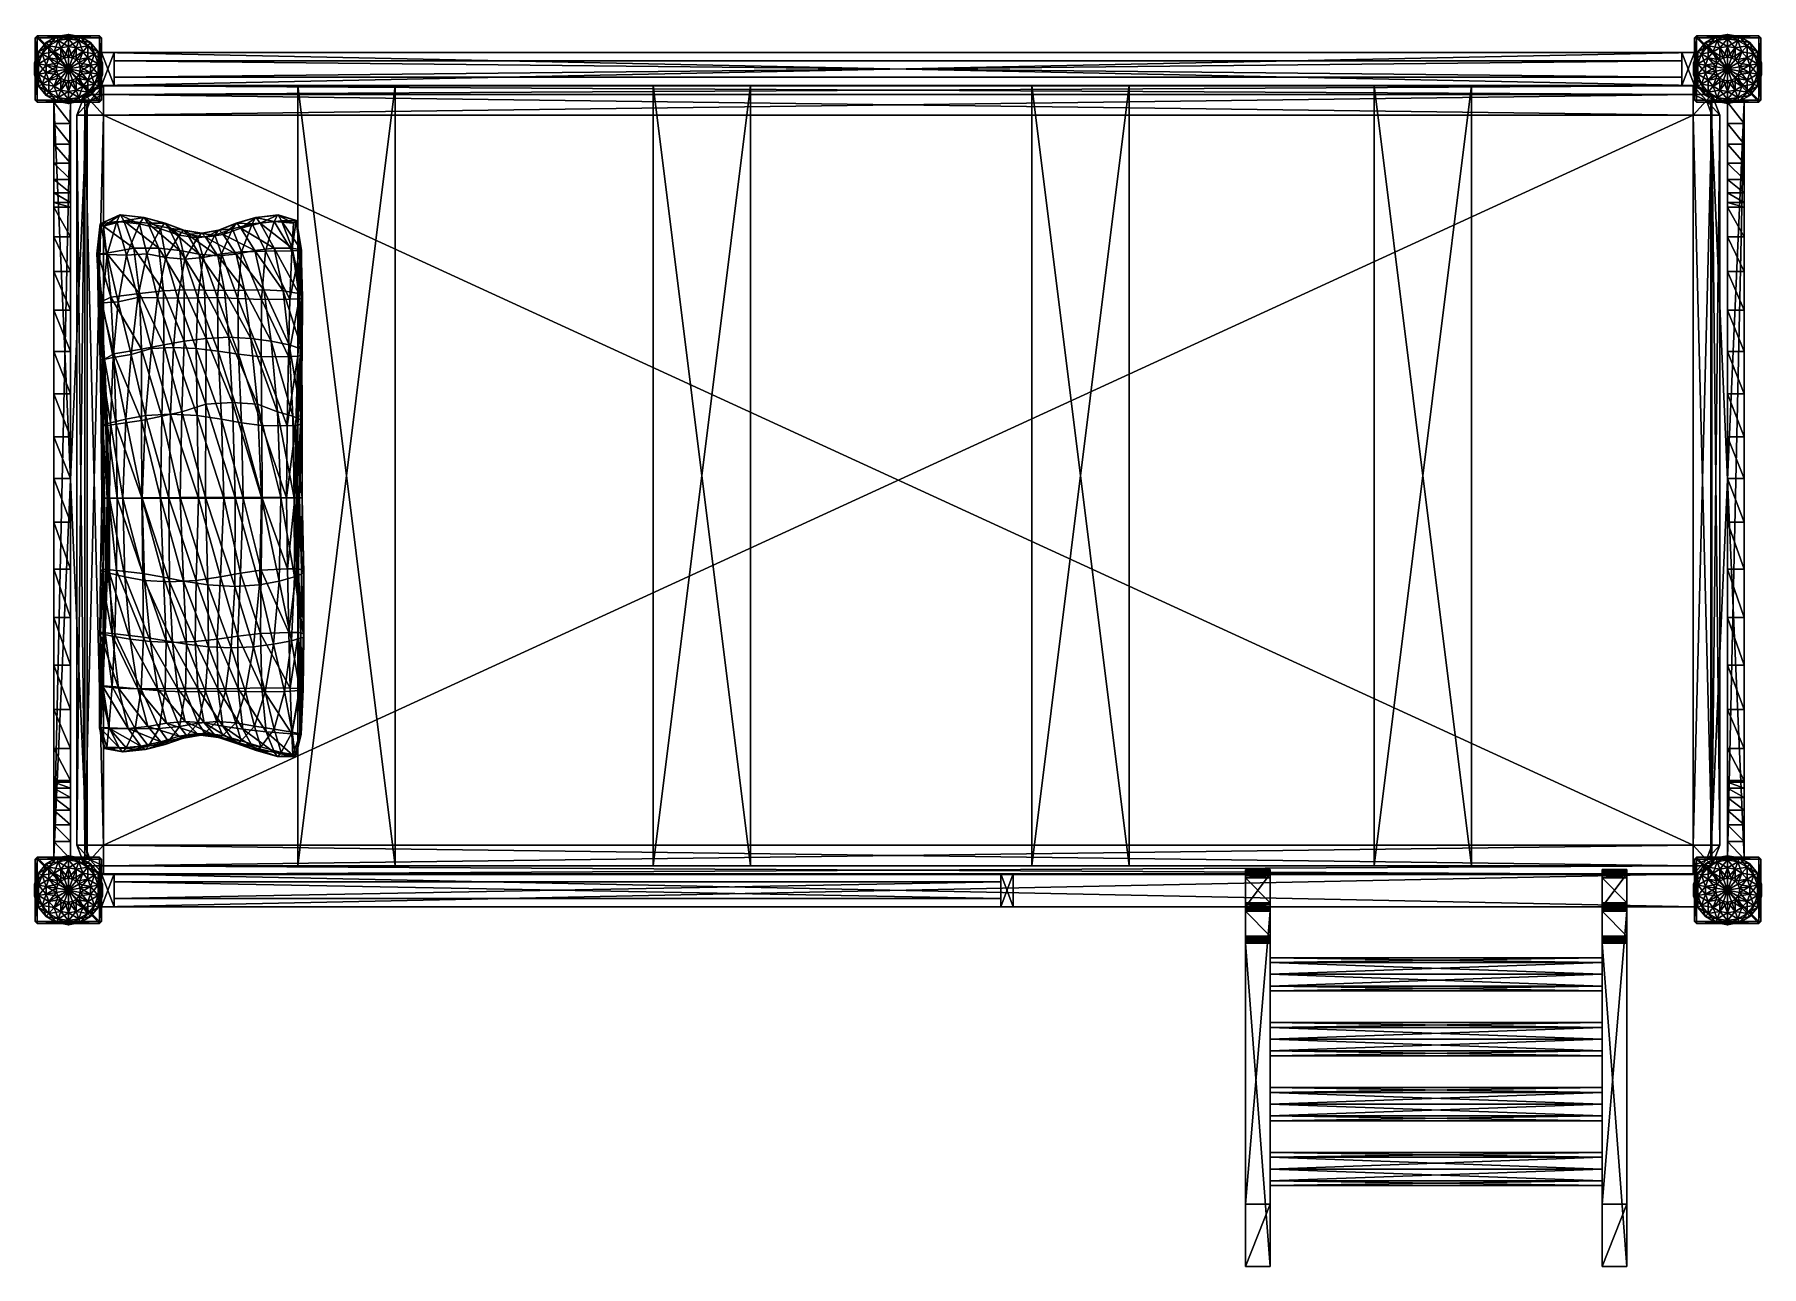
# Model space of a CAD drawing. Header units: millimetres. Extents: x -1051 to 1031, y -923 to 561.
import ezdxf

# ---------------------------------------------------------------- set-up
doc = ezdxf.new("R2010")
doc.units = ezdxf.units.MM

msp = doc.modelspace()

# ---------------------------------------------------------------- meshes
at = {"color": 33}
mesh = msp.add_polyface(dxfattribs=at)
corners = [(-1010, 520, 1800.2), (-1010, 534.4, 1797.7), (-1014.9, 533.5, 1797.7), (-1019.3, 531, 1797.7), (-1022.5, 527.2, 1797.7), (-1024.2, 522.5, 1797.7), (-1024.2, 517.5, 1797.7), (-1027.4, 540.7, 1790.3), (-1033.5, 533.5, 1790.3), (-1036.7, 524.7, 1790.3), (-1036.7, 515.3, 1790.3), (-1041.6, 538.2, 1779.1), (-1045.9, 526.3, 1779.1), (-1045.9, 513.7, 1779.1), (-1050.9, 527.2, 1765.4), (-1045.9, 540.7, 1765.4), (-1050.9, 512.8, 1765.4), (-1050.9, 527.2, 1750.8), (-1045.9, 540.7, 1750.8), (-1050.9, 512.8, 1750.8), (-1045.9, 526.3, 1737), (-1041.6, 538.2, 1737), (-1045.9, 513.7, 1737), (-1036.7, 524.7, 1725.8), (-1033.5, 533.5, 1725.8), (-1036.7, 515.3, 1725.8), (-1019.3, 531, 1718.5), (-1027.4, 540.7, 1725.8), (-1019.3, 545.5, 1725.8), (-1022.5, 527.2, 1718.5), (-1024.2, 522.5, 1718.5), (-1024.2, 517.5, 1718.5), (-1010, 520, 1715.9), (-1014.9, 533.5, 1718.5), (-1010, 534.4, 1718.5), (-1050, 557.6, 0), (-1050, 482.4, 0), (-1050, 482.4, 1715.5), (-1047.6, 560, 0)]
mesh.append_faces([[corners[k] for k in face] for face in [(7, 3, 2, 7), (8, 4, 3, 8), (3, 7, 8, 3), (9, 5, 4, 9), (4, 8, 9, 4), (5, 9, 10, 5), (11, 8, 7, 11), (12, 9, 8, 12), (8, 11, 12, 8), (9, 12, 13, 9), (14, 12, 11, 14), (11, 15, 14, 11), (12, 14, 16, 12), (17, 14, 15, 17), (15, 18, 17, 15), (14, 17, 19, 14), (20, 17, 18, 20), (18, 21, 20, 18), (17, 20, 22, 17), (23, 20, 21, 23), (21, 24, 23, 21), (20, 23, 25, 20), (26, 27, 28, 26), (29, 24, 27, 29), (27, 26, 29, 27), (30, 23, 24, 30), (24, 29, 30, 24), (23, 30, 31, 23), (35, 36, 37, 35), (36, 35, 38, 36)]], dxfattribs={"vtx2": -1, "vtx3": -1, "color": 33})
mesh.append_faces([[corners[k] for k in face] for face in [(0, 1, 2, 0), (0, 2, 3, 0), (0, 3, 4, 0), (0, 4, 5, 0), (0, 5, 6, 0), (32, 33, 34, 32), (32, 26, 33, 32), (32, 29, 26, 32), (32, 30, 29, 32), (32, 31, 30, 32)]], dxfattribs={"vtx3": -1, "color": 33})
mesh = msp.add_polyface(dxfattribs=at)
corners = [(-1010, 520, 1800.2), (-1024.2, 517.5, 1797.7), (-1022.5, 512.8, 1797.7), (-1019.3, 509, 1797.7), (-1014.9, 506.5, 1797.7), (-1010, 505.6, 1797.7), (-1036.7, 515.3, 1790.3), (-1024.2, 522.5, 1797.7), (-1033.5, 506.5, 1790.3), (-1027.4, 499.3, 1790.3), (-1019.3, 494.5, 1790.3), (-1045.9, 513.7, 1779.1), (-1036.7, 524.7, 1790.3), (-1041.6, 501.8, 1779.1), (-1033.5, 492, 1779.1), (-1050.9, 512.8, 1765.4), (-1045.9, 526.3, 1779.1), (-1045.9, 499.3, 1765.4), (-1050.9, 512.8, 1750.8), (-1050.9, 527.2, 1765.4), (-1045.9, 499.3, 1750.8), (-1045.9, 513.7, 1737), (-1050.9, 527.2, 1750.8), (-1041.6, 501.8, 1737), (-1036.7, 515.3, 1725.8), (-1045.9, 526.3, 1737), (-1033.5, 506.5, 1725.8), (-1027.4, 499.3, 1725.8), (-1024.2, 517.5, 1718.5), (-1036.7, 524.7, 1725.8), (-1022.5, 512.8, 1718.5), (-1019.3, 509, 1718.5), (-1014.9, 506.5, 1718.5), (-1010, 520, 1715.9), (-1010, 505.6, 1718.5), (-1047.6, 557.6, 1718.5), (-1047.6, 482.4, 1718.5), (-972.4, 482.4, 1718.5), (-1050, 557.6, 1715.5), (-1050, 482.4, 1715.5), (-1050, 557.6, 0)]
mesh.append_faces([[corners[k] for k in face] for face in [(6, 1, 7, 6), (8, 2, 1, 8), (1, 6, 8, 1), (9, 3, 2, 9), (2, 8, 9, 2), (3, 9, 10, 3), (11, 6, 12, 11), (13, 8, 6, 13), (6, 11, 13, 6), (8, 13, 14, 8), (15, 11, 16, 15), (17, 13, 11, 17), (11, 15, 17, 11), (18, 15, 19, 18), (20, 17, 15, 20), (15, 18, 20, 15), (21, 18, 22, 21), (23, 20, 18, 23), (18, 21, 23, 18), (24, 21, 25, 24), (26, 23, 21, 26), (21, 24, 26, 21), (23, 26, 27, 23), (28, 24, 29, 28), (30, 26, 24, 30), (24, 28, 30, 24), (31, 27, 26, 31), (26, 30, 31, 26), (27, 31, 32, 27), (35, 36, 37, 35), (36, 35, 38, 36), (38, 39, 36, 38), (39, 38, 40, 39)]], dxfattribs={"vtx2": -1, "vtx3": -1, "color": 33})
mesh.append_faces([[corners[k] for k in face] for face in [(0, 1, 2, 0), (0, 2, 3, 0), (0, 3, 4, 0), (0, 4, 5, 0), (33, 30, 28, 33), (33, 31, 30, 33), (33, 32, 31, 33), (33, 34, 32, 33)]], dxfattribs={"vtx3": -1, "color": 33})
mesh = msp.add_polyface(dxfattribs=at)
corners = [(-1019.3, 545.5, 1790.3), (-1014.9, 533.5, 1797.7), (-1010, 534.4, 1797.7), (-1010, 547.1, 1790.3), (-1027.4, 540.7, 1790.3), (-1022.5, 554.3, 1779.1), (-1010, 556.5, 1779.1), (-1033.5, 548, 1779.1), (-1041.6, 538.2, 1779.1), (-1024.2, 559, 1765.4), (-1010, 561.5, 1765.4), (-1036.7, 551.8, 1765.4), (-1045.9, 540.7, 1765.4), (-1024.2, 559, 1750.8), (-1010, 561.5, 1750.8), (-1036.7, 551.8, 1750.8), (-1045.9, 540.7, 1750.8), (-1022.5, 554.3, 1737), (-1010, 556.5, 1737), (-1033.5, 548, 1737), (-1041.6, 538.2, 1737), (-1019.3, 545.5, 1725.8), (-1010, 547.1, 1725.8), (-1027.4, 540.7, 1725.8), (-1033.5, 533.5, 1725.8), (-1014.9, 533.5, 1718.5), (-1010, 534.4, 1718.5), (-1019.3, 531, 1718.5), (-1047.6, 560, 1715.5), (-1050, 557.6, 1715.5), (-1047.6, 557.6, 1718.5), (-972.4, 557.6, 1718.5), (-972.4, 560, 1715.5), (-972.4, 560, 0), (-1047.6, 560, 0), (-1050, 557.6, 0)]
mesh.append_faces([[corners[k] for k in face] for face in [(0, 1, 2, 0), (2, 3, 0, 2), (1, 0, 4, 1), (5, 0, 3, 5), (3, 6, 5, 3), (7, 4, 0, 7), (0, 5, 7, 0), (4, 7, 8, 4), (9, 5, 6, 9), (6, 10, 9, 6), (11, 7, 5, 11), (5, 9, 11, 5), (12, 8, 7, 12), (7, 11, 12, 7), (13, 9, 10, 13), (10, 14, 13, 10), (15, 11, 9, 15), (9, 13, 15, 9), (16, 12, 11, 16), (11, 15, 16, 11), (17, 13, 14, 17), (14, 18, 17, 14), (19, 15, 13, 19), (13, 17, 19, 13), (20, 16, 15, 20), (15, 19, 20, 15), (21, 17, 18, 21), (18, 22, 21, 18), (23, 19, 17, 23), (17, 21, 23, 17), (24, 20, 19, 24), (19, 23, 24, 19), (25, 21, 22, 25), (22, 26, 25, 22), (21, 25, 27, 21), (30, 31, 32, 30), (28, 32, 33, 28), (33, 34, 28, 33), (29, 28, 34, 29), (34, 35, 29, 34)]], dxfattribs={"vtx2": -1, "vtx3": -1, "color": 33})
mesh.append_faces([[corners[k] for k in face] for face in [(28, 29, 30, 28)]], dxfattribs={"vtx3": -1, "color": 33})
mesh = msp.add_polyface(dxfattribs=at)
corners = [(-1019.3, 494.5, 1790.3), (-1014.9, 506.5, 1797.7), (-1019.3, 509, 1797.7), (-1010, 492.9, 1790.3), (-1010, 505.6, 1797.7), (-1033.5, 492, 1779.1), (-1027.4, 499.3, 1790.3), (-1033.5, 506.5, 1790.3), (-1022.5, 485.7, 1779.1), (-1010, 483.5, 1779.1), (-1036.7, 488.2, 1765.4), (-1041.6, 501.8, 1779.1), (-1045.9, 499.3, 1765.4), (-1024.2, 481, 1765.4), (-1010, 478.5, 1765.4), (-1036.7, 488.2, 1750.8), (-1045.9, 499.3, 1750.8), (-1024.2, 481, 1750.8), (-1010, 478.5, 1750.8), (-1033.5, 492, 1737), (-1041.6, 501.8, 1737), (-1022.5, 485.7, 1737), (-1010, 483.5, 1737), (-1027.4, 499.3, 1725.8), (-1019.3, 494.5, 1725.8), (-1010, 492.9, 1725.8), (-1014.9, 506.5, 1718.5), (-1010, 505.6, 1718.5), (-1050, 482.4, 1715.5), (-1047.6, 480, 1715.5), (-1047.6, 482.4, 1718.5), (-972.4, 482.4, 1718.5), (-1050, 482.4, 0), (-1047.6, 480, 0), (-1047.6, 560, 0), (-972.4, 480, 0)]
mesh.append_faces([[corners[k] for k in face] for face in [(32, 34, 35, 32)]], dxfattribs={"vtx0": -1, "vtx1": -1, "vtx2": -1, "vtx3": -1, "color": 33})
mesh.append_faces([[corners[k] for k in face] for face in [(33, 32, 35, 33)]], dxfattribs={"vtx1": -1, "vtx3": -1, "color": 33})
mesh.append_faces([[corners[k] for k in face] for face in [(0, 1, 2, 0), (3, 4, 1, 3), (1, 0, 3, 1), (5, 6, 7, 5), (8, 0, 6, 8), (6, 5, 8, 6), (9, 3, 0, 9), (0, 8, 9, 0), (10, 5, 11, 10), (11, 12, 10, 11), (13, 8, 5, 13), (5, 10, 13, 5), (14, 9, 8, 14), (8, 13, 14, 8), (15, 10, 12, 15), (12, 16, 15, 12), (17, 13, 10, 17), (10, 15, 17, 10), (18, 14, 13, 18), (13, 17, 18, 13), (19, 15, 16, 19), (16, 20, 19, 16), (21, 17, 15, 21), (15, 19, 21, 15), (22, 18, 17, 22), (17, 21, 22, 17), (23, 19, 20, 23), (24, 21, 19, 24), (19, 23, 24, 19), (25, 22, 21, 25), (21, 24, 25, 21), (26, 24, 23, 26), (27, 25, 24, 27), (24, 26, 27, 24), (31, 30, 29, 31), (29, 28, 32, 29), (32, 33, 29, 32)]], dxfattribs={"vtx2": -1, "vtx3": -1, "color": 33})
mesh.append_faces([[corners[k] for k in face] for face in [(28, 29, 30, 28)]], dxfattribs={"vtx3": -1, "color": 33})
mesh = msp.add_polyface(dxfattribs=at)
corners = [(-1000.7, 545.5, 1790.3), (-1005.1, 533.5, 1797.7), (-1000.7, 531, 1797.7), (-1010, 547.1, 1790.3), (-1010, 534.4, 1797.7), (-986.5, 548, 1779.1), (-992.6, 540.7, 1790.3), (-986.5, 533.5, 1790.3), (-978.4, 538.2, 1779.1), (-997.5, 554.3, 1779.1), (-1010, 556.5, 1779.1), (-983.3, 551.8, 1765.4), (-974.1, 540.7, 1765.4), (-995.8, 559, 1765.4), (-1010, 561.5, 1765.4), (-983.3, 551.8, 1750.8), (-974.1, 540.7, 1750.8), (-995.8, 559, 1750.8), (-1010, 561.5, 1750.8), (-986.5, 548, 1737), (-978.4, 538.2, 1737), (-997.5, 554.3, 1737), (-1010, 556.5, 1737), (-992.6, 540.7, 1725.8), (-1000.7, 545.5, 1725.8), (-1010, 547.1, 1725.8), (-1005.1, 533.5, 1718.5), (-1010, 534.4, 1718.5), (-970, 557.6, 1715.5), (-972.4, 560, 1715.5), (-972.4, 557.6, 1718.5), (-1047.6, 560, 1715.5), (-1047.6, 557.6, 1718.5), (-970, 557.6, 0), (-972.4, 560, 0), (-1047.6, 560, 0), (-972.4, 480, 0)]
mesh.append_faces([[corners[k] for k in face] for face in [(35, 33, 36, 35)]], dxfattribs={"vtx0": -1, "vtx1": -1, "vtx2": -1, "vtx3": -1, "color": 33})
mesh.append_faces([[corners[k] for k in face] for face in [(0, 1, 2, 0), (3, 4, 1, 3), (1, 0, 3, 1), (5, 6, 7, 5), (7, 8, 5, 7), (9, 0, 6, 9), (6, 5, 9, 6), (10, 3, 0, 10), (0, 9, 10, 0), (11, 5, 8, 11), (8, 12, 11, 8), (13, 9, 5, 13), (5, 11, 13, 5), (14, 10, 9, 14), (9, 13, 14, 9), (15, 11, 12, 15), (12, 16, 15, 12), (17, 13, 11, 17), (11, 15, 17, 11), (18, 14, 13, 18), (13, 17, 18, 13), (19, 15, 16, 19), (16, 20, 19, 16), (21, 17, 15, 21), (15, 19, 21, 15), (22, 18, 17, 22), (17, 21, 22, 17), (23, 19, 20, 23), (24, 21, 19, 24), (19, 23, 24, 19), (25, 22, 21, 25), (21, 24, 25, 21), (26, 24, 23, 26), (27, 25, 24, 27), (24, 26, 27, 24), (29, 31, 32, 29), (29, 28, 33, 29), (33, 34, 29, 33), (35, 34, 33, 35)]], dxfattribs={"vtx2": -1, "vtx3": -1, "color": 33})
mesh.append_faces([[corners[k] for k in face] for face in [(28, 29, 30, 28)]], dxfattribs={"vtx3": -1, "color": 33})
mesh = msp.add_polyface(dxfattribs=at)
corners = [(-1010, 520, 1800.2), (-1010, 505.6, 1797.7), (-1005.1, 506.5, 1797.7), (-1000.7, 509, 1797.7), (-997.5, 512.8, 1797.7), (-995.8, 517.5, 1797.7), (-992.6, 499.3, 1790.3), (-1000.7, 494.5, 1790.3), (-986.5, 506.5, 1790.3), (-983.3, 515.3, 1790.3), (-983.3, 524.7, 1790.3), (-978.4, 501.8, 1779.1), (-974.1, 513.7, 1779.1), (-974.1, 526.3, 1779.1), (-969.1, 512.8, 1765.4), (-974.1, 499.3, 1765.4), (-969.1, 527.2, 1765.4), (-969.1, 512.8, 1750.8), (-974.1, 499.3, 1750.8), (-969.1, 527.2, 1750.8), (-974.1, 513.7, 1737), (-978.4, 501.8, 1737), (-974.1, 526.3, 1737), (-983.3, 515.3, 1725.8), (-986.5, 506.5, 1725.8), (-983.3, 524.7, 1725.8), (-1000.7, 509, 1718.5), (-992.6, 499.3, 1725.8), (-1000.7, 494.5, 1725.8), (-997.5, 512.8, 1718.5), (-995.8, 517.5, 1718.5), (-995.8, 522.5, 1718.5), (-1010, 520, 1715.9), (-1005.1, 506.5, 1718.5), (-1010, 505.6, 1718.5), (-972.4, 482.4, 1718.5), (-972.4, 557.6, 1718.5), (-1047.6, 557.6, 1718.5), (-970, 482.4, 1715.5), (-970, 557.6, 1715.5), (-970, 557.6, 0), (-970, 482.4, 0), (-972.4, 480, 0)]
mesh.append_faces([[corners[k] for k in face] for face in [(6, 3, 2, 6), (2, 7, 6, 2), (8, 4, 3, 8), (3, 6, 8, 3), (9, 5, 4, 9), (4, 8, 9, 4), (5, 9, 10, 5), (11, 8, 6, 11), (12, 9, 8, 12), (8, 11, 12, 8), (9, 12, 13, 9), (14, 12, 11, 14), (11, 15, 14, 11), (12, 14, 16, 12), (17, 14, 15, 17), (15, 18, 17, 15), (14, 17, 19, 14), (20, 17, 18, 20), (18, 21, 20, 18), (17, 20, 22, 17), (23, 20, 21, 23), (21, 24, 23, 21), (20, 23, 25, 20), (26, 27, 28, 26), (29, 24, 27, 29), (27, 26, 29, 27), (30, 23, 24, 30), (24, 29, 30, 24), (23, 30, 31, 23), (35, 36, 37, 35), (36, 35, 38, 36), (38, 39, 36, 38), (40, 41, 42, 40)]], dxfattribs={"vtx2": -1, "vtx3": -1, "color": 33})
mesh.append_faces([[corners[k] for k in face] for face in [(0, 1, 2, 0), (0, 2, 3, 0), (0, 3, 4, 0), (0, 4, 5, 0), (32, 33, 34, 32), (32, 26, 33, 32), (32, 29, 26, 32), (32, 30, 29, 32)]], dxfattribs={"vtx3": -1, "color": 33})
mesh = msp.add_polyface(dxfattribs=at)
corners = [(-1010, 520, 1800.2), (-995.8, 517.5, 1797.7), (-995.8, 522.5, 1797.7), (-997.5, 527.2, 1797.7), (-1000.7, 531, 1797.7), (-1005.1, 533.5, 1797.7), (-1010, 534.4, 1797.7), (-983.3, 524.7, 1790.3), (-986.5, 533.5, 1790.3), (-992.6, 540.7, 1790.3), (-1000.7, 545.5, 1790.3), (-974.1, 526.3, 1779.1), (-983.3, 515.3, 1790.3), (-978.4, 538.2, 1779.1), (-969.1, 527.2, 1765.4), (-974.1, 513.7, 1779.1), (-974.1, 540.7, 1765.4), (-969.1, 527.2, 1750.8), (-969.1, 512.8, 1765.4), (-974.1, 540.7, 1750.8), (-974.1, 526.3, 1737), (-969.1, 512.8, 1750.8), (-978.4, 538.2, 1737), (-983.3, 524.7, 1725.8), (-974.1, 513.7, 1737), (-986.5, 533.5, 1725.8), (-992.6, 540.7, 1725.8), (-995.8, 522.5, 1718.5), (-983.3, 515.3, 1725.8), (-997.5, 527.2, 1718.5), (-1000.7, 531, 1718.5), (-1005.1, 533.5, 1718.5), (-1010, 520, 1715.9), (-995.8, 517.5, 1718.5), (-1010, 534.4, 1718.5), (-970, 557.6, 1715.5), (-970, 482.4, 1715.5), (-970, 482.4, 0), (-970, 557.6, 0)]
mesh.append_faces([[corners[k] for k in face] for face in [(7, 2, 1, 7), (8, 3, 2, 8), (2, 7, 8, 2), (9, 4, 3, 9), (3, 8, 9, 3), (4, 9, 10, 4), (11, 7, 12, 11), (13, 8, 7, 13), (7, 11, 13, 7), (14, 11, 15, 14), (16, 13, 11, 16), (11, 14, 16, 11), (17, 14, 18, 17), (19, 16, 14, 19), (14, 17, 19, 14), (20, 17, 21, 20), (22, 19, 17, 22), (17, 20, 22, 17), (23, 20, 24, 23), (25, 22, 20, 25), (20, 23, 25, 20), (22, 25, 26, 22), (27, 23, 28, 27), (29, 25, 23, 29), (23, 27, 29, 23), (30, 26, 25, 30), (25, 29, 30, 25), (26, 30, 31, 26), (35, 36, 37, 35), (37, 38, 35, 37)]], dxfattribs={"vtx2": -1, "vtx3": -1, "color": 33})
mesh.append_faces([[corners[k] for k in face] for face in [(0, 1, 2, 0), (0, 2, 3, 0), (0, 3, 4, 0), (0, 4, 5, 0), (0, 5, 6, 0), (32, 27, 33, 32), (32, 29, 27, 32), (32, 30, 29, 32), (32, 31, 30, 32), (32, 34, 31, 32)]], dxfattribs={"vtx3": -1, "color": 33})
mesh = msp.add_polyface(dxfattribs=at)
corners = [(990, 520, 1800.2), (990, 534.4, 1797.7), (985.1, 533.5, 1797.7), (980.7, 531, 1797.7), (977.5, 527.2, 1797.7), (975.8, 522.5, 1797.7), (975.8, 517.5, 1797.7), (972.6, 540.7, 1790.3), (966.5, 533.5, 1790.3), (963.3, 524.7, 1790.3), (963.3, 515.3, 1790.3), (958.4, 538.2, 1779.1), (954.1, 526.3, 1779.1), (954.1, 513.7, 1779.1), (949.1, 527.2, 1765.4), (954.1, 540.7, 1765.4), (949.1, 512.8, 1765.4), (949.1, 527.2, 1750.8), (954.1, 540.7, 1750.8), (949.1, 512.8, 1750.8), (954.1, 526.3, 1737), (958.4, 538.2, 1737), (954.1, 513.7, 1737), (963.3, 524.7, 1725.8), (966.5, 533.5, 1725.8), (963.3, 515.3, 1725.8), (980.7, 531, 1718.5), (972.6, 540.7, 1725.8), (980.7, 545.5, 1725.8), (977.5, 527.2, 1718.5), (975.8, 522.5, 1718.5), (975.8, 517.5, 1718.5), (990, 520, 1715.9), (985.1, 533.5, 1718.5), (990, 534.4, 1718.5), (950, 557.6, 0), (950, 482.4, 0), (950, 482.4, 1715.5), (952.4, 560, 0)]
mesh.append_faces([[corners[k] for k in face] for face in [(7, 3, 2, 7), (8, 4, 3, 8), (3, 7, 8, 3), (9, 5, 4, 9), (4, 8, 9, 4), (5, 9, 10, 5), (11, 8, 7, 11), (12, 9, 8, 12), (8, 11, 12, 8), (9, 12, 13, 9), (14, 12, 11, 14), (11, 15, 14, 11), (12, 14, 16, 12), (17, 14, 15, 17), (15, 18, 17, 15), (14, 17, 19, 14), (20, 17, 18, 20), (18, 21, 20, 18), (17, 20, 22, 17), (23, 20, 21, 23), (21, 24, 23, 21), (20, 23, 25, 20), (26, 27, 28, 26), (29, 24, 27, 29), (27, 26, 29, 27), (30, 23, 24, 30), (24, 29, 30, 24), (23, 30, 31, 23), (35, 36, 37, 35), (36, 35, 38, 36)]], dxfattribs={"vtx2": -1, "vtx3": -1, "color": 33})
mesh.append_faces([[corners[k] for k in face] for face in [(0, 1, 2, 0), (0, 2, 3, 0), (0, 3, 4, 0), (0, 4, 5, 0), (0, 5, 6, 0), (32, 33, 34, 32), (32, 26, 33, 32), (32, 29, 26, 32), (32, 30, 29, 32), (32, 31, 30, 32)]], dxfattribs={"vtx3": -1, "color": 33})
mesh = msp.add_polyface(dxfattribs=at)
corners = [(990, 520, 1800.2), (975.8, 517.5, 1797.7), (977.5, 512.8, 1797.7), (980.7, 509, 1797.7), (985.1, 506.5, 1797.7), (990, 505.6, 1797.7), (963.3, 515.3, 1790.3), (975.8, 522.5, 1797.7), (966.5, 506.5, 1790.3), (972.6, 499.3, 1790.3), (980.7, 494.5, 1790.3), (954.1, 513.7, 1779.1), (963.3, 524.7, 1790.3), (958.4, 501.8, 1779.1), (966.5, 492, 1779.1), (949.1, 512.8, 1765.4), (954.1, 526.3, 1779.1), (954.1, 499.3, 1765.4), (949.1, 512.8, 1750.8), (949.1, 527.2, 1765.4), (954.1, 499.3, 1750.8), (954.1, 513.7, 1737), (949.1, 527.2, 1750.8), (958.4, 501.8, 1737), (963.3, 515.3, 1725.8), (954.1, 526.3, 1737), (966.5, 506.5, 1725.8), (972.6, 499.3, 1725.8), (975.8, 517.5, 1718.5), (963.3, 524.7, 1725.8), (977.5, 512.8, 1718.5), (980.7, 509, 1718.5), (985.1, 506.5, 1718.5), (990, 520, 1715.9), (990, 505.6, 1718.5), (952.4, 557.6, 1718.5), (952.4, 482.4, 1718.5), (1027.6, 482.4, 1718.5), (950, 557.6, 1715.5), (950, 482.4, 1715.5), (950, 557.6, 0)]
mesh.append_faces([[corners[k] for k in face] for face in [(6, 1, 7, 6), (8, 2, 1, 8), (1, 6, 8, 1), (9, 3, 2, 9), (2, 8, 9, 2), (3, 9, 10, 3), (11, 6, 12, 11), (13, 8, 6, 13), (6, 11, 13, 6), (8, 13, 14, 8), (15, 11, 16, 15), (17, 13, 11, 17), (11, 15, 17, 11), (18, 15, 19, 18), (20, 17, 15, 20), (15, 18, 20, 15), (21, 18, 22, 21), (23, 20, 18, 23), (18, 21, 23, 18), (24, 21, 25, 24), (26, 23, 21, 26), (21, 24, 26, 21), (23, 26, 27, 23), (28, 24, 29, 28), (30, 26, 24, 30), (24, 28, 30, 24), (31, 27, 26, 31), (26, 30, 31, 26), (27, 31, 32, 27), (35, 36, 37, 35), (36, 35, 38, 36), (38, 39, 36, 38), (39, 38, 40, 39)]], dxfattribs={"vtx2": -1, "vtx3": -1, "color": 33})
mesh.append_faces([[corners[k] for k in face] for face in [(0, 1, 2, 0), (0, 2, 3, 0), (0, 3, 4, 0), (0, 4, 5, 0), (33, 30, 28, 33), (33, 31, 30, 33), (33, 32, 31, 33), (33, 34, 32, 33)]], dxfattribs={"vtx3": -1, "color": 33})
mesh = msp.add_polyface(dxfattribs=at)
corners = [(980.7, 545.5, 1790.3), (985.1, 533.5, 1797.7), (990, 534.4, 1797.7), (990, 547.1, 1790.3), (972.6, 540.7, 1790.3), (977.5, 554.3, 1779.1), (990, 556.5, 1779.1), (966.5, 548, 1779.1), (958.4, 538.2, 1779.1), (975.8, 559, 1765.4), (990, 561.5, 1765.4), (963.3, 551.8, 1765.4), (954.1, 540.7, 1765.4), (975.8, 559, 1750.8), (990, 561.5, 1750.8), (963.3, 551.8, 1750.8), (954.1, 540.7, 1750.8), (977.5, 554.3, 1737), (990, 556.5, 1737), (966.5, 548, 1737), (958.4, 538.2, 1737), (980.7, 545.5, 1725.8), (990, 547.1, 1725.8), (972.6, 540.7, 1725.8), (966.5, 533.5, 1725.8), (985.1, 533.5, 1718.5), (990, 534.4, 1718.5), (980.7, 531, 1718.5), (952.4, 560, 1715.5), (950, 557.6, 1715.5), (952.4, 557.6, 1718.5), (1027.6, 557.6, 1718.5), (1027.6, 560, 1715.5), (1027.6, 560, 0), (952.4, 560, 0), (950, 557.6, 0)]
mesh.append_faces([[corners[k] for k in face] for face in [(0, 1, 2, 0), (2, 3, 0, 2), (1, 0, 4, 1), (5, 0, 3, 5), (3, 6, 5, 3), (7, 4, 0, 7), (0, 5, 7, 0), (4, 7, 8, 4), (9, 5, 6, 9), (6, 10, 9, 6), (11, 7, 5, 11), (5, 9, 11, 5), (12, 8, 7, 12), (7, 11, 12, 7), (13, 9, 10, 13), (10, 14, 13, 10), (15, 11, 9, 15), (9, 13, 15, 9), (16, 12, 11, 16), (11, 15, 16, 11), (17, 13, 14, 17), (14, 18, 17, 14), (19, 15, 13, 19), (13, 17, 19, 13), (20, 16, 15, 20), (15, 19, 20, 15), (21, 17, 18, 21), (18, 22, 21, 18), (23, 19, 17, 23), (17, 21, 23, 17), (24, 20, 19, 24), (19, 23, 24, 19), (25, 21, 22, 25), (22, 26, 25, 22), (21, 25, 27, 21), (30, 31, 32, 30), (28, 32, 33, 28), (33, 34, 28, 33), (29, 28, 34, 29), (34, 35, 29, 34)]], dxfattribs={"vtx2": -1, "vtx3": -1, "color": 33})
mesh.append_faces([[corners[k] for k in face] for face in [(28, 29, 30, 28)]], dxfattribs={"vtx3": -1, "color": 33})
mesh = msp.add_polyface(dxfattribs=at)
corners = [(980.7, 494.5, 1790.3), (985.1, 506.5, 1797.7), (980.7, 509, 1797.7), (990, 492.9, 1790.3), (990, 505.6, 1797.7), (966.5, 492, 1779.1), (972.6, 499.3, 1790.3), (966.5, 506.5, 1790.3), (977.5, 485.7, 1779.1), (990, 483.5, 1779.1), (963.3, 488.2, 1765.4), (958.4, 501.8, 1779.1), (954.1, 499.3, 1765.4), (975.8, 481, 1765.4), (990, 478.5, 1765.4), (963.3, 488.2, 1750.8), (954.1, 499.3, 1750.8), (975.8, 481, 1750.8), (990, 478.5, 1750.8), (966.5, 492, 1737), (958.4, 501.8, 1737), (977.5, 485.7, 1737), (990, 483.5, 1737), (972.6, 499.3, 1725.8), (980.7, 494.5, 1725.8), (990, 492.9, 1725.8), (985.1, 506.5, 1718.5), (990, 505.6, 1718.5), (950, 482.4, 1715.5), (952.4, 480, 1715.5), (952.4, 482.4, 1718.5), (1027.6, 482.4, 1718.5), (950, 482.4, 0), (952.4, 480, 0), (952.4, 560, 0), (1027.6, 480, 0)]
mesh.append_faces([[corners[k] for k in face] for face in [(32, 34, 35, 32)]], dxfattribs={"vtx0": -1, "vtx1": -1, "vtx2": -1, "vtx3": -1, "color": 33})
mesh.append_faces([[corners[k] for k in face] for face in [(33, 32, 35, 33)]], dxfattribs={"vtx1": -1, "vtx3": -1, "color": 33})
mesh.append_faces([[corners[k] for k in face] for face in [(0, 1, 2, 0), (3, 4, 1, 3), (1, 0, 3, 1), (5, 6, 7, 5), (8, 0, 6, 8), (6, 5, 8, 6), (9, 3, 0, 9), (0, 8, 9, 0), (10, 5, 11, 10), (11, 12, 10, 11), (13, 8, 5, 13), (5, 10, 13, 5), (14, 9, 8, 14), (8, 13, 14, 8), (15, 10, 12, 15), (12, 16, 15, 12), (17, 13, 10, 17), (10, 15, 17, 10), (18, 14, 13, 18), (13, 17, 18, 13), (19, 15, 16, 19), (16, 20, 19, 16), (21, 17, 15, 21), (15, 19, 21, 15), (22, 18, 17, 22), (17, 21, 22, 17), (23, 19, 20, 23), (24, 21, 19, 24), (19, 23, 24, 19), (25, 22, 21, 25), (21, 24, 25, 21), (26, 24, 23, 26), (27, 25, 24, 27), (24, 26, 27, 24), (31, 30, 29, 31), (29, 28, 32, 29), (32, 33, 29, 32)]], dxfattribs={"vtx2": -1, "vtx3": -1, "color": 33})
mesh.append_faces([[corners[k] for k in face] for face in [(28, 29, 30, 28)]], dxfattribs={"vtx3": -1, "color": 33})
mesh = msp.add_polyface(dxfattribs=at)
corners = [(999.3, 545.5, 1790.3), (994.9, 533.5, 1797.7), (999.3, 531, 1797.7), (990, 547.1, 1790.3), (990, 534.4, 1797.7), (1013.5, 548, 1779.1), (1007.4, 540.7, 1790.3), (1013.5, 533.5, 1790.3), (1021.6, 538.2, 1779.1), (1002.5, 554.3, 1779.1), (990, 556.5, 1779.1), (1016.7, 551.8, 1765.4), (1025.9, 540.7, 1765.4), (1004.2, 559, 1765.4), (990, 561.5, 1765.4), (1016.7, 551.8, 1750.8), (1025.9, 540.7, 1750.8), (1004.2, 559, 1750.8), (990, 561.5, 1750.8), (1013.5, 548, 1737), (1021.6, 538.2, 1737), (1002.5, 554.3, 1737), (990, 556.5, 1737), (1007.4, 540.7, 1725.8), (999.3, 545.5, 1725.8), (990, 547.1, 1725.8), (994.9, 533.5, 1718.5), (990, 534.4, 1718.5), (1030, 557.6, 1715.5), (1027.6, 560, 1715.5), (1027.6, 557.6, 1718.5), (952.4, 560, 1715.5), (952.4, 557.6, 1718.5), (1030, 557.6, 0), (1027.6, 560, 0), (952.4, 560, 0), (1027.6, 480, 0)]
mesh.append_faces([[corners[k] for k in face] for face in [(35, 33, 36, 35)]], dxfattribs={"vtx0": -1, "vtx1": -1, "vtx2": -1, "vtx3": -1, "color": 33})
mesh.append_faces([[corners[k] for k in face] for face in [(0, 1, 2, 0), (3, 4, 1, 3), (1, 0, 3, 1), (5, 6, 7, 5), (7, 8, 5, 7), (9, 0, 6, 9), (6, 5, 9, 6), (10, 3, 0, 10), (0, 9, 10, 0), (11, 5, 8, 11), (8, 12, 11, 8), (13, 9, 5, 13), (5, 11, 13, 5), (14, 10, 9, 14), (9, 13, 14, 9), (15, 11, 12, 15), (12, 16, 15, 12), (17, 13, 11, 17), (11, 15, 17, 11), (18, 14, 13, 18), (13, 17, 18, 13), (19, 15, 16, 19), (16, 20, 19, 16), (21, 17, 15, 21), (15, 19, 21, 15), (22, 18, 17, 22), (17, 21, 22, 17), (23, 19, 20, 23), (24, 21, 19, 24), (19, 23, 24, 19), (25, 22, 21, 25), (21, 24, 25, 21), (26, 24, 23, 26), (27, 25, 24, 27), (24, 26, 27, 24), (29, 31, 32, 29), (29, 28, 33, 29), (33, 34, 29, 33), (35, 34, 33, 35)]], dxfattribs={"vtx2": -1, "vtx3": -1, "color": 33})
mesh.append_faces([[corners[k] for k in face] for face in [(28, 29, 30, 28)]], dxfattribs={"vtx3": -1, "color": 33})
mesh = msp.add_polyface(dxfattribs=at)
corners = [(990, 520, 1800.2), (990, 505.6, 1797.7), (994.9, 506.5, 1797.7), (999.3, 509, 1797.7), (1002.5, 512.8, 1797.7), (1004.2, 517.5, 1797.7), (1007.4, 499.3, 1790.3), (999.3, 494.5, 1790.3), (1013.5, 506.5, 1790.3), (1016.7, 515.3, 1790.3), (1016.7, 524.7, 1790.3), (1021.6, 501.8, 1779.1), (1025.9, 513.7, 1779.1), (1025.9, 526.3, 1779.1), (1030.9, 512.8, 1765.4), (1025.9, 499.3, 1765.4), (1030.9, 527.2, 1765.4), (1030.9, 512.8, 1750.8), (1025.9, 499.3, 1750.8), (1030.9, 527.2, 1750.8), (1025.9, 513.7, 1737), (1021.6, 501.8, 1737), (1025.9, 526.3, 1737), (1016.7, 515.3, 1725.8), (1013.5, 506.5, 1725.8), (1016.7, 524.7, 1725.8), (999.3, 509, 1718.5), (1007.4, 499.3, 1725.8), (999.3, 494.5, 1725.8), (1002.5, 512.8, 1718.5), (1004.2, 517.5, 1718.5), (1004.2, 522.5, 1718.5), (990, 520, 1715.9), (994.9, 506.5, 1718.5), (990, 505.6, 1718.5), (1027.6, 482.4, 1718.5), (1027.6, 557.6, 1718.5), (952.4, 557.6, 1718.5), (1030, 482.4, 1715.5), (1030, 557.6, 1715.5), (1030, 557.6, 0), (1030, 482.4, 0), (1027.6, 480, 0)]
mesh.append_faces([[corners[k] for k in face] for face in [(6, 3, 2, 6), (2, 7, 6, 2), (8, 4, 3, 8), (3, 6, 8, 3), (9, 5, 4, 9), (4, 8, 9, 4), (5, 9, 10, 5), (11, 8, 6, 11), (12, 9, 8, 12), (8, 11, 12, 8), (9, 12, 13, 9), (14, 12, 11, 14), (11, 15, 14, 11), (12, 14, 16, 12), (17, 14, 15, 17), (15, 18, 17, 15), (14, 17, 19, 14), (20, 17, 18, 20), (18, 21, 20, 18), (17, 20, 22, 17), (23, 20, 21, 23), (21, 24, 23, 21), (20, 23, 25, 20), (26, 27, 28, 26), (29, 24, 27, 29), (27, 26, 29, 27), (30, 23, 24, 30), (24, 29, 30, 24), (23, 30, 31, 23), (35, 36, 37, 35), (36, 35, 38, 36), (38, 39, 36, 38), (40, 41, 42, 40)]], dxfattribs={"vtx2": -1, "vtx3": -1, "color": 33})
mesh.append_faces([[corners[k] for k in face] for face in [(0, 1, 2, 0), (0, 2, 3, 0), (0, 3, 4, 0), (0, 4, 5, 0), (32, 33, 34, 32), (32, 26, 33, 32), (32, 29, 26, 32), (32, 30, 29, 32)]], dxfattribs={"vtx3": -1, "color": 33})
mesh = msp.add_polyface(dxfattribs=at)
corners = [(990, 520, 1800.2), (1004.2, 517.5, 1797.7), (1004.2, 522.5, 1797.7), (1002.5, 527.2, 1797.7), (999.3, 531, 1797.7), (994.9, 533.5, 1797.7), (990, 534.4, 1797.7), (1016.7, 524.7, 1790.3), (1013.5, 533.5, 1790.3), (1007.4, 540.7, 1790.3), (999.3, 545.5, 1790.3), (1025.9, 526.3, 1779.1), (1016.7, 515.3, 1790.3), (1021.6, 538.2, 1779.1), (1030.9, 527.2, 1765.4), (1025.9, 513.7, 1779.1), (1025.9, 540.7, 1765.4), (1030.9, 527.2, 1750.8), (1030.9, 512.8, 1765.4), (1025.9, 540.7, 1750.8), (1025.9, 526.3, 1737), (1030.9, 512.8, 1750.8), (1021.6, 538.2, 1737), (1016.7, 524.7, 1725.8), (1025.9, 513.7, 1737), (1013.5, 533.5, 1725.8), (1007.4, 540.7, 1725.8), (1004.2, 522.5, 1718.5), (1016.7, 515.3, 1725.8), (1002.5, 527.2, 1718.5), (999.3, 531, 1718.5), (994.9, 533.5, 1718.5), (990, 520, 1715.9), (1004.2, 517.5, 1718.5), (990, 534.4, 1718.5), (1030, 557.6, 1715.5), (1030, 482.4, 1715.5), (1030, 482.4, 0), (1030, 557.6, 0)]
mesh.append_faces([[corners[k] for k in face] for face in [(7, 2, 1, 7), (8, 3, 2, 8), (2, 7, 8, 2), (9, 4, 3, 9), (3, 8, 9, 3), (4, 9, 10, 4), (11, 7, 12, 11), (13, 8, 7, 13), (7, 11, 13, 7), (14, 11, 15, 14), (16, 13, 11, 16), (11, 14, 16, 11), (17, 14, 18, 17), (19, 16, 14, 19), (14, 17, 19, 14), (20, 17, 21, 20), (22, 19, 17, 22), (17, 20, 22, 17), (23, 20, 24, 23), (25, 22, 20, 25), (20, 23, 25, 20), (22, 25, 26, 22), (27, 23, 28, 27), (29, 25, 23, 29), (23, 27, 29, 23), (30, 26, 25, 30), (25, 29, 30, 25), (26, 30, 31, 26), (35, 36, 37, 35), (37, 38, 35, 37)]], dxfattribs={"vtx2": -1, "vtx3": -1, "color": 33})
mesh.append_faces([[corners[k] for k in face] for face in [(0, 1, 2, 0), (0, 2, 3, 0), (0, 3, 4, 0), (0, 4, 5, 0), (0, 5, 6, 0), (32, 27, 33, 32), (32, 29, 27, 32), (32, 30, 29, 32), (32, 31, 30, 32), (32, 34, 31, 32)]], dxfattribs={"vtx3": -1, "color": 33})
mesh = msp.add_polyface(dxfattribs=at)
corners = [(950, 500, 400), (-970, 500, 400), (-970, 500, 300), (950, 500, 300), (950, 540, 400), (-970, 540, 400), (-970, 540, 300), (950, 540, 300), (970, -430, 400), (970, 480, 400), (970, 480, 300), (970, -430, 300), (1010, -430, 400), (1010, 480, 400), (1010, 480, 300), (1010, -430, 300), (564.2, -440.5, 378.2), (564.2, 500, 378.2), (564.2, 500, 347.1), (564.2, -440.5, 347.1), (681.5, -440.5, 378.2), (681.5, 500, 378.2), (681.5, 500, 347.1), (681.5, -440.5, 347.1), (151.3, -440.5, 378.2), (151.3, 500, 378.2), (268.6, 500, 378.2), (268.6, -440.5, 378.2), (151.3, 500, 347.1), (268.6, 500, 347.1), (151.3, -440.5, 347.1), (268.6, -440.5, 347.1), (-305.1, -440.5, 378.2), (-305.1, 500, 378.2), (-187.8, 500, 378.2), (-187.8, -440.5, 378.2), (-305.1, 500, 347.1), (-187.8, 500, 347.1), (-305.1, -440.5, 347.1), (-187.8, -440.5, 347.1), (-733.5, -440.5, 378.2), (-733.5, 500, 378.2), (-616.1, 500, 378.2), (-616.1, -440.5, 378.2), (-733.5, 500, 347.1), (-616.1, 500, 347.1), (-733.5, -440.5, 347.1), (-616.1, -440.5, 347.1), (-987.6, -430, 400), (-987.6, 480, 400), (-987.6, 480, 300), (-987.6, -430, 300), (-1027.6, -430, 400), (-1027.6, 480, 400), (-1027.6, 480, 300), (-1027.6, -430, 300), (950, -450, 400), (-970, -450, 400), (-970, -450, 300), (950, -450, 300), (950, -490, 400), (-970, -490, 400), (-970, -490, 300), (950, -490, 300)]
mesh.append_faces([[corners[k] for k in face] for face in [(0, 5, 4, 0), (1, 6, 5, 1), (2, 7, 6, 2), (3, 4, 7, 3), (2, 0, 3, 2), (6, 4, 5, 6), (8, 13, 12, 8), (9, 14, 13, 9), (10, 15, 14, 10), (11, 12, 15, 11), (10, 8, 11, 10), (14, 12, 13, 14), (16, 21, 20, 16), (17, 22, 21, 17), (18, 23, 22, 18), (19, 20, 23, 19), (18, 16, 19, 18), (22, 20, 21, 22), (24, 26, 27, 24), (25, 29, 26, 25), (28, 31, 29, 28), (30, 27, 31, 30), (28, 24, 30, 28), (29, 27, 26, 29), (32, 34, 35, 32), (33, 37, 34, 33), (36, 39, 37, 36), (38, 35, 39, 38), (36, 32, 38, 36), (37, 35, 34, 37), (40, 42, 43, 40), (41, 45, 42, 41), (44, 47, 45, 44), (46, 43, 47, 46), (44, 40, 46, 44), (45, 43, 42, 45), (48, 53, 49, 48), (49, 54, 50, 49), (50, 55, 51, 50), (51, 52, 48, 51), (50, 48, 49, 50), (54, 52, 55, 54), (56, 61, 57, 56), (57, 62, 58, 57), (58, 63, 59, 58), (59, 60, 56, 59), (58, 56, 57, 58), (62, 60, 63, 62)]], dxfattribs={"vtx0": -1, "vtx3": -1, "color": 33})
mesh.append_faces([[corners[k] for k in face] for face in [(0, 1, 5, 0), (1, 2, 6, 1), (2, 3, 7, 2), (3, 0, 4, 3), (2, 1, 0, 2), (6, 7, 4, 6), (8, 9, 13, 8), (9, 10, 14, 9), (10, 11, 15, 10), (11, 8, 12, 11), (10, 9, 8, 10), (14, 15, 12, 14), (16, 17, 21, 16), (17, 18, 22, 17), (18, 19, 23, 18), (19, 16, 20, 19), (18, 17, 16, 18), (22, 23, 20, 22), (24, 25, 26, 24), (25, 28, 29, 25), (28, 30, 31, 28), (30, 24, 27, 30), (28, 25, 24, 28), (29, 31, 27, 29), (32, 33, 34, 32), (33, 36, 37, 33), (36, 38, 39, 36), (38, 32, 35, 38), (36, 33, 32, 36), (37, 39, 35, 37), (40, 41, 42, 40), (41, 44, 45, 41), (44, 46, 47, 44), (46, 40, 43, 46), (44, 41, 40, 44), (45, 47, 43, 45), (48, 52, 53, 48), (49, 53, 54, 49), (50, 54, 55, 50), (51, 55, 52, 51), (50, 51, 48, 50), (54, 53, 52, 54), (56, 60, 61, 56), (57, 61, 62, 57), (58, 62, 63, 58), (59, 63, 60, 59), (58, 59, 56, 58), (62, 61, 60, 62)]], dxfattribs={"vtx2": -1, "vtx3": -1, "color": 33})
mesh = msp.add_polyface(dxfattribs=at)
corners = [(950, 500, 1330.9), (-970, 500, 1330.9), (-970, 500, 1230.9), (950, 500, 1230.9), (950, 540, 1330.9), (-970, 540, 1330.9), (-970, 540, 1230.9), (950, 540, 1230.9), (970, -430, 1330.9), (970, 480, 1330.9), (970, 480, 1230.9), (970, -430, 1230.9), (1010, -430, 1330.9), (1010, 480, 1330.9), (1010, 480, 1230.9), (1010, -430, 1230.9), (564.2, -440.5, 1309.1), (564.2, 500, 1309.1), (564.2, 500, 1278.1), (564.2, -440.5, 1278.1), (681.5, -440.5, 1309.1), (681.5, 500, 1309.1), (681.5, 500, 1278.1), (681.5, -440.5, 1278.1), (151.3, -440.5, 1309.1), (151.3, 500, 1309.1), (268.6, 500, 1309.1), (268.6, -440.5, 1309.1), (151.3, 500, 1278.1), (268.6, 500, 1278.1), (151.3, -440.5, 1278.1), (268.6, -440.5, 1278.1), (-305.1, -440.5, 1309.1), (-305.1, 500, 1309.1), (-187.8, 500, 1309.1), (-187.8, -440.5, 1309.1), (-305.1, 500, 1278.1), (-187.8, 500, 1278.1), (-305.1, -440.5, 1278.1), (-187.8, -440.5, 1278.1), (-733.5, -440.5, 1309.1), (-733.5, 500, 1309.1), (-616.1, 500, 1309.1), (-616.1, -440.5, 1309.1), (-733.5, 500, 1278.1), (-616.1, 500, 1278.1), (-733.5, -440.5, 1278.1), (-616.1, -440.5, 1278.1), (-987.6, -430, 1330.9), (-987.6, 480, 1330.9), (-987.6, 480, 1230.9), (-987.6, -430, 1230.9), (-1027.6, -430, 1330.9), (-1027.6, 480, 1330.9), (-1027.6, 480, 1230.9), (-1027.6, -430, 1230.9), (950, -450, 1330.9), (-970, -450, 1330.9), (-970, -450, 1230.9), (950, -450, 1230.9), (950, -490, 1330.9), (-970, -490, 1330.9), (-970, -490, 1230.9), (950, -490, 1230.9)]
mesh.append_faces([[corners[k] for k in face] for face in [(0, 5, 4, 0), (1, 6, 5, 1), (2, 7, 6, 2), (3, 4, 7, 3), (2, 0, 3, 2), (6, 4, 5, 6), (8, 13, 12, 8), (9, 14, 13, 9), (10, 15, 14, 10), (11, 12, 15, 11), (10, 8, 11, 10), (14, 12, 13, 14), (16, 21, 20, 16), (17, 22, 21, 17), (18, 23, 22, 18), (19, 20, 23, 19), (18, 16, 19, 18), (22, 20, 21, 22), (24, 26, 27, 24), (25, 29, 26, 25), (28, 31, 29, 28), (30, 27, 31, 30), (28, 24, 30, 28), (29, 27, 26, 29), (32, 34, 35, 32), (33, 37, 34, 33), (36, 39, 37, 36), (38, 35, 39, 38), (36, 32, 38, 36), (37, 35, 34, 37), (40, 42, 43, 40), (41, 45, 42, 41), (44, 47, 45, 44), (46, 43, 47, 46), (44, 40, 46, 44), (45, 43, 42, 45), (48, 53, 49, 48), (49, 54, 50, 49), (50, 55, 51, 50), (51, 52, 48, 51), (50, 48, 49, 50), (54, 52, 55, 54), (56, 61, 57, 56), (57, 62, 58, 57), (58, 63, 59, 58), (59, 60, 56, 59), (58, 56, 57, 58), (62, 60, 63, 62)]], dxfattribs={"vtx0": -1, "vtx3": -1, "color": 33})
mesh.append_faces([[corners[k] for k in face] for face in [(0, 1, 5, 0), (1, 2, 6, 1), (2, 3, 7, 2), (3, 0, 4, 3), (2, 1, 0, 2), (6, 7, 4, 6), (8, 9, 13, 8), (9, 10, 14, 9), (10, 11, 15, 10), (11, 8, 12, 11), (10, 9, 8, 10), (14, 15, 12, 14), (16, 17, 21, 16), (17, 18, 22, 17), (18, 19, 23, 18), (19, 16, 20, 19), (18, 17, 16, 18), (22, 23, 20, 22), (24, 25, 26, 24), (25, 28, 29, 25), (28, 30, 31, 28), (30, 24, 27, 30), (28, 25, 24, 28), (29, 31, 27, 29), (32, 33, 34, 32), (33, 36, 37, 33), (36, 38, 39, 36), (38, 32, 35, 38), (36, 33, 32, 36), (37, 39, 35, 37), (40, 41, 42, 40), (41, 44, 45, 41), (44, 46, 47, 44), (46, 40, 43, 46), (44, 41, 40, 44), (45, 47, 43, 45), (48, 52, 53, 48), (49, 53, 54, 49), (50, 54, 55, 50), (51, 55, 52, 51), (50, 51, 48, 50), (54, 53, 52, 54), (56, 60, 61, 56), (57, 61, 62, 57), (58, 62, 63, 58), (59, 63, 60, 59), (58, 59, 56, 58), (62, 61, 60, 62)]], dxfattribs={"vtx2": -1, "vtx3": -1, "color": 33})
at = {"color": 34}
mesh = msp.add_polyface(dxfattribs=at)
corners = [(113.8, -480, 1462.7), (113.8, -460, 1462.7), (113.8, -460, 1405.6), (113.8, -480, 1405.6), (-955, -480, 1462.7), (-955, -460, 1462.7), (-955, -460, 1405.6), (-955, -480, 1405.6), (113.8, -480, 1607.3), (113.8, -460, 1607.3), (113.8, -460, 1550.2), (113.8, -480, 1550.2), (-955, -480, 1607.3), (-955, -460, 1607.3), (-955, -460, 1550.2), (-955, -480, 1550.2), (128.8, -490, 1630.9), (128.8, -450, 1630.9), (128.8, -450, 1330.9), (128.8, -490, 1330.9), (113.8, -490, 1630.9), (113.8, -450, 1630.9), (113.8, -450, 1330.9), (113.8, -490, 1330.9), (-955, -490, 1630.9), (-955, -450, 1630.9), (-955, -450, 1330.9), (-955, -490, 1330.9), (-970, -490, 1630.9), (-970, -450, 1630.9), (-970, -450, 1330.9), (-970, -490, 1330.9), (950, 500, 1630.9), (950, 540, 1630.9), (950, 540, 1330.9), (950, 500, 1330.9), (935, 500, 1630.9), (935, 540, 1630.9), (935, 540, 1330.9), (935, 500, 1330.9), (935, 510, 1462.7), (935, 530, 1462.7), (935, 530, 1405.6), (935, 510, 1405.6), (-955, 510, 1462.7), (-955, 530, 1462.7), (-955, 530, 1405.6), (-955, 510, 1405.6), (935, 510, 1607.3), (935, 530, 1607.3), (935, 530, 1550.2), (935, 510, 1550.2), (-955, 510, 1607.3), (-955, 530, 1607.3), (-955, 530, 1550.2), (-955, 510, 1550.2), (-955, 500, 1630.9), (-955, 540, 1630.9), (-955, 540, 1330.9), (-955, 500, 1330.9), (-970, 500, 1630.9), (-970, 540, 1630.9), (-970, 540, 1330.9), (-970, 500, 1330.9)]
mesh.append_faces([[corners[k] for k in face] for face in [(0, 5, 4, 0), (1, 6, 5, 1), (2, 7, 6, 2), (3, 4, 7, 3), (2, 0, 3, 2), (8, 13, 12, 8), (9, 14, 13, 9), (10, 15, 14, 10), (11, 12, 15, 11), (10, 8, 11, 10), (16, 21, 20, 16), (17, 22, 21, 17), (18, 23, 22, 18), (19, 20, 23, 19), (18, 16, 19, 18), (24, 29, 28, 24), (25, 30, 29, 25), (26, 31, 30, 26), (27, 28, 31, 27), (26, 24, 27, 26), (32, 37, 36, 32), (33, 38, 37, 33), (34, 39, 38, 34), (35, 36, 39, 35), (34, 32, 35, 34), (40, 45, 44, 40), (41, 46, 45, 41), (42, 47, 46, 42), (43, 44, 47, 43), (42, 40, 43, 42), (48, 53, 52, 48), (49, 54, 53, 49), (50, 55, 54, 50), (51, 52, 55, 51), (50, 48, 51, 50), (56, 61, 60, 56), (57, 62, 61, 57), (58, 63, 62, 58), (59, 60, 63, 59), (58, 56, 59, 58)]], dxfattribs={"vtx0": -1, "vtx3": -1, "color": 34})
mesh.append_faces([[corners[k] for k in face] for face in [(1, 0, 2, 1), (5, 6, 4, 5), (9, 8, 10, 9), (13, 14, 12, 13), (17, 16, 18, 17), (21, 22, 20, 21), (25, 24, 26, 25), (29, 30, 28, 29), (33, 32, 34, 33), (37, 38, 36, 37), (41, 40, 42, 41), (45, 46, 44, 45), (49, 48, 50, 49), (53, 54, 52, 53), (57, 56, 58, 57), (61, 62, 60, 61)]], dxfattribs={"vtx1": -1, "vtx3": -1, "color": 34})
mesh.append_faces([[corners[k] for k in face] for face in [(0, 1, 5, 0), (1, 2, 6, 1), (2, 3, 7, 2), (3, 0, 4, 3), (6, 7, 4, 6), (8, 9, 13, 8), (9, 10, 14, 9), (10, 11, 15, 10), (11, 8, 12, 11), (14, 15, 12, 14), (16, 17, 21, 16), (17, 18, 22, 17), (18, 19, 23, 18), (19, 16, 20, 19), (22, 23, 20, 22), (24, 25, 29, 24), (25, 26, 30, 25), (26, 27, 31, 26), (27, 24, 28, 27), (30, 31, 28, 30), (32, 33, 37, 32), (33, 34, 38, 33), (34, 35, 39, 34), (35, 32, 36, 35), (38, 39, 36, 38), (40, 41, 45, 40), (41, 42, 46, 41), (42, 43, 47, 42), (43, 40, 44, 43), (46, 47, 44, 46), (48, 49, 53, 48), (49, 50, 54, 49), (50, 51, 55, 50), (51, 48, 52, 51), (54, 55, 52, 54), (56, 57, 61, 56), (57, 58, 62, 57), (58, 59, 63, 58), (59, 56, 60, 59), (62, 63, 60, 62)]], dxfattribs={"vtx2": -1, "vtx3": -1, "color": 34})
at = {"color": 33}
mesh = msp.add_polyface(dxfattribs=at)
corners = [(-1000.7, 494.5, 1790.3), (-1005.1, 506.5, 1797.7), (-1010, 505.6, 1797.7), (-1010, 492.9, 1790.3), (-997.5, 485.7, 1779.1), (-1010, 483.5, 1779.1), (-986.5, 492, 1779.1), (-992.6, 499.3, 1790.3), (-978.4, 501.8, 1779.1), (-995.8, 481, 1765.4), (-1010, 478.5, 1765.4), (-983.3, 488.2, 1765.4), (-974.1, 499.3, 1765.4), (-995.8, 481, 1750.8), (-1010, 478.5, 1750.8), (-983.3, 488.2, 1750.8), (-974.1, 499.3, 1750.8), (-997.5, 485.7, 1737), (-1010, 483.5, 1737), (-986.5, 492, 1737), (-978.4, 501.8, 1737), (-1000.7, 494.5, 1725.8), (-1010, 492.9, 1725.8), (-992.6, 499.3, 1725.8), (-986.5, 506.5, 1725.8), (-1005.1, 506.5, 1718.5), (-1010, 505.6, 1718.5), (-1000.7, 509, 1718.5), (-972.4, 480, 1715.5), (-970, 482.4, 1715.5), (-972.4, 482.4, 1718.5), (-1047.6, 480, 1715.5), (-1047.6, 480, 0), (-972.4, 480, 0), (-970, 482.4, 0)]
mesh.append_faces([[corners[k] for k in face] for face in [(0, 1, 2, 0), (2, 3, 0, 2), (4, 0, 3, 4), (3, 5, 4, 3), (6, 7, 0, 6), (0, 4, 6, 0), (7, 6, 8, 7), (9, 4, 5, 9), (5, 10, 9, 5), (11, 6, 4, 11), (4, 9, 11, 4), (12, 8, 6, 12), (6, 11, 12, 6), (13, 9, 10, 13), (10, 14, 13, 10), (15, 11, 9, 15), (9, 13, 15, 9), (16, 12, 11, 16), (11, 15, 16, 11), (17, 13, 14, 17), (14, 18, 17, 14), (19, 15, 13, 19), (13, 17, 19, 13), (20, 16, 15, 20), (15, 19, 20, 15), (21, 17, 18, 21), (18, 22, 21, 18), (23, 19, 17, 23), (17, 21, 23, 17), (24, 20, 19, 24), (19, 23, 24, 19), (25, 21, 22, 25), (22, 26, 25, 22), (21, 25, 27, 21), (31, 28, 30, 31), (28, 31, 32, 28), (32, 33, 28, 32), (29, 28, 33, 29), (33, 34, 29, 33)]], dxfattribs={"vtx2": -1, "vtx3": -1, "color": 33})
mesh.append_faces([[corners[k] for k in face] for face in [(28, 29, 30, 28)]], dxfattribs={"vtx3": -1, "color": 33})
at = {"color": 213}
mesh = msp.add_polyface(dxfattribs=at)
corners = [(-967.9, -415.6, 501.9), (-967.9, 464.4, 501.9), (948.6, -415.6, 501.9), (948.6, 464.4, 501.9), (-990.4, -415.6, 492.6), (-983.8, -433.3, 492.6), (-967.9, -440.6, 492.6), (948.6, -440.6, 492.6), (964.6, -433.3, 492.6), (971.2, -415.6, 492.6), (971.2, 464.4, 492.6), (964.6, 482.1, 492.6), (948.6, 489.4, 492.6), (-967.9, 489.4, 492.6), (-983.8, 482.1, 492.6), (-990.4, 464.4, 492.6), (-999.8, -415.6, 470), (-990.4, -440.6, 470), (-967.9, -451, 470), (948.6, -451, 470), (971.2, -440.6, 470), (980.5, -415.6, 470), (980.5, 464.4, 470), (971.2, 489.4, 470), (948.6, 499.8, 470), (-967.9, 499.8, 470), (-990.4, 489.4, 470), (-999.8, 464.4, 470), (-999.8, -415.6, 410.1), (-990.4, -440.6, 410.1), (-967.9, -451, 410.1), (948.6, -451, 410.1), (971.2, -440.6, 410.1), (980.5, -415.6, 410.1), (980.5, 464.4, 410.1), (971.2, 489.4, 410.1), (948.6, 499.8, 410.1), (-967.9, 499.8, 410.1), (-990.4, 489.4, 410.1), (-999.8, 464.4, 410.1), (-990.4, -415.6, 387.6), (-983.8, -433.3, 387.6), (-967.9, -440.6, 387.6), (948.6, -440.6, 387.6), (964.6, -433.3, 387.6), (971.2, -415.6, 387.6), (971.2, 464.4, 387.6), (964.6, 482.1, 387.6), (948.6, 489.4, 387.6), (-967.9, 489.4, 387.6), (-983.8, 482.1, 387.6), (-990.4, 464.4, 387.6), (948.6, 464.4, 378.2), (948.6, -415.6, 378.2), (-967.9, 464.4, 378.2), (-967.9, -415.6, 378.2)]
mesh.append_faces([[corners[k] for k in face] for face in [(0, 3, 1, 0), (0, 7, 2, 0), (2, 10, 3, 2), (3, 13, 1, 3), (1, 4, 0, 1), (4, 17, 5, 4), (5, 18, 6, 5), (6, 19, 7, 6), (7, 20, 8, 7), (8, 21, 9, 8), (9, 22, 10, 9), (10, 23, 11, 10), (11, 24, 12, 11), (12, 25, 13, 12), (13, 26, 14, 13), (14, 27, 15, 14), (15, 16, 4, 15), (16, 29, 17, 16), (17, 30, 18, 17), (18, 31, 19, 18), (19, 32, 20, 19), (20, 33, 21, 20), (21, 34, 22, 21), (22, 35, 23, 22), (23, 36, 24, 23), (24, 37, 25, 24), (25, 38, 26, 25), (26, 39, 27, 26), (27, 28, 16, 27), (28, 41, 29, 28), (29, 42, 30, 29), (30, 43, 31, 30), (31, 44, 32, 31), (32, 45, 33, 32), (33, 46, 34, 33), (34, 47, 35, 34), (35, 48, 36, 35), (36, 49, 37, 36), (37, 50, 38, 37), (38, 51, 39, 38), (39, 40, 28, 39), (40, 55, 41, 40), (41, 55, 42, 41), (42, 53, 43, 42), (43, 53, 44, 43), (44, 53, 45, 44), (45, 52, 46, 45), (46, 52, 47, 46), (47, 52, 48, 47), (48, 54, 49, 48), (49, 54, 50, 49), (50, 54, 51, 50), (51, 55, 40, 51), (54, 53, 55, 54)]], dxfattribs={"vtx0": -1, "vtx3": -1, "color": 213})
mesh.append_faces([[corners[k] for k in face] for face in [(0, 2, 3, 0), (0, 4, 5, 0), (0, 5, 6, 0), (0, 6, 7, 0), (2, 7, 8, 2), (2, 8, 9, 2), (2, 9, 10, 2), (3, 10, 11, 3), (3, 11, 12, 3), (3, 12, 13, 3), (1, 13, 14, 1), (1, 14, 15, 1), (1, 15, 4, 1), (4, 16, 17, 4), (5, 17, 18, 5), (6, 18, 19, 6), (7, 19, 20, 7), (8, 20, 21, 8), (9, 21, 22, 9), (10, 22, 23, 10), (11, 23, 24, 11), (12, 24, 25, 12), (13, 25, 26, 13), (14, 26, 27, 14), (15, 27, 16, 15), (16, 28, 29, 16), (17, 29, 30, 17), (18, 30, 31, 18), (19, 31, 32, 19), (20, 32, 33, 20), (21, 33, 34, 21), (22, 34, 35, 22), (23, 35, 36, 23), (24, 36, 37, 24), (25, 37, 38, 25), (26, 38, 39, 26), (27, 39, 28, 27), (28, 40, 41, 28), (29, 41, 42, 29), (30, 42, 43, 30), (31, 43, 44, 31), (32, 44, 45, 32), (33, 45, 46, 33), (34, 46, 47, 34), (35, 47, 48, 35), (36, 48, 49, 36), (37, 49, 50, 37), (38, 50, 51, 38), (39, 51, 40, 39), (42, 55, 53, 42), (45, 53, 52, 45), (48, 52, 54, 48), (51, 54, 55, 51), (54, 52, 53, 54)]], dxfattribs={"vtx2": -1, "vtx3": -1, "color": 213})
mesh = msp.add_polyface(dxfattribs=at)
corners = [(-967.9, -415.6, 1432.8), (-967.9, 464.4, 1432.8), (948.6, -415.6, 1432.8), (948.6, 464.4, 1432.8), (-990.4, -415.6, 1423.5), (-983.8, -433.3, 1423.5), (-967.9, -440.6, 1423.5), (948.6, -440.6, 1423.5), (964.6, -433.3, 1423.5), (971.2, -415.6, 1423.5), (971.2, 464.4, 1423.5), (964.6, 482.1, 1423.5), (948.6, 489.4, 1423.5), (-967.9, 489.4, 1423.5), (-983.8, 482.1, 1423.5), (-990.4, 464.4, 1423.5), (-999.8, -415.6, 1400.9), (-990.4, -440.6, 1400.9), (-967.9, -451, 1400.9), (948.6, -451, 1400.9), (971.2, -440.6, 1400.9), (980.5, -415.6, 1400.9), (980.5, 464.4, 1400.9), (971.2, 489.4, 1400.9), (948.6, 499.8, 1400.9), (-967.9, 499.8, 1400.9), (-990.4, 489.4, 1400.9), (-999.8, 464.4, 1400.9), (-999.8, -415.6, 1341), (-990.4, -440.6, 1341), (-967.9, -451, 1341), (948.6, -451, 1341), (971.2, -440.6, 1341), (980.5, -415.6, 1341), (980.5, 464.4, 1341), (971.2, 489.4, 1341), (948.6, 499.8, 1341), (-967.9, 499.8, 1341), (-990.4, 489.4, 1341), (-999.8, 464.4, 1341), (-990.4, -415.6, 1318.5), (-983.8, -433.3, 1318.5), (-967.9, -440.6, 1318.5), (948.6, -440.6, 1318.5), (964.6, -433.3, 1318.5), (971.2, -415.6, 1318.5), (971.2, 464.4, 1318.5), (964.6, 482.1, 1318.5), (948.6, 489.4, 1318.5), (-967.9, 489.4, 1318.5), (-983.8, 482.1, 1318.5), (-990.4, 464.4, 1318.5), (948.6, 464.4, 1309.1), (948.6, -415.6, 1309.1), (-967.9, 464.4, 1309.1), (-967.9, -415.6, 1309.1)]
mesh.append_faces([[corners[k] for k in face] for face in [(0, 3, 1, 0), (0, 7, 2, 0), (2, 10, 3, 2), (3, 13, 1, 3), (1, 4, 0, 1), (4, 17, 5, 4), (5, 18, 6, 5), (6, 19, 7, 6), (7, 20, 8, 7), (8, 21, 9, 8), (9, 22, 10, 9), (10, 23, 11, 10), (11, 24, 12, 11), (12, 25, 13, 12), (13, 26, 14, 13), (14, 27, 15, 14), (15, 16, 4, 15), (16, 29, 17, 16), (17, 30, 18, 17), (18, 31, 19, 18), (19, 32, 20, 19), (20, 33, 21, 20), (21, 34, 22, 21), (22, 35, 23, 22), (23, 36, 24, 23), (24, 37, 25, 24), (25, 38, 26, 25), (26, 39, 27, 26), (27, 28, 16, 27), (28, 41, 29, 28), (29, 42, 30, 29), (30, 43, 31, 30), (31, 44, 32, 31), (32, 45, 33, 32), (33, 46, 34, 33), (34, 47, 35, 34), (35, 48, 36, 35), (36, 49, 37, 36), (37, 50, 38, 37), (38, 51, 39, 38), (39, 40, 28, 39), (40, 55, 41, 40), (41, 55, 42, 41), (42, 53, 43, 42), (43, 53, 44, 43), (44, 53, 45, 44), (45, 52, 46, 45), (46, 52, 47, 46), (47, 52, 48, 47), (48, 54, 49, 48), (49, 54, 50, 49), (50, 54, 51, 50), (51, 55, 40, 51), (54, 53, 55, 54)]], dxfattribs={"vtx0": -1, "vtx3": -1, "color": 213})
mesh.append_faces([[corners[k] for k in face] for face in [(0, 2, 3, 0), (0, 4, 5, 0), (0, 5, 6, 0), (0, 6, 7, 0), (2, 7, 8, 2), (2, 8, 9, 2), (2, 9, 10, 2), (3, 10, 11, 3), (3, 11, 12, 3), (3, 12, 13, 3), (1, 13, 14, 1), (1, 14, 15, 1), (1, 15, 4, 1), (4, 16, 17, 4), (5, 17, 18, 5), (6, 18, 19, 6), (7, 19, 20, 7), (8, 20, 21, 8), (9, 21, 22, 9), (10, 22, 23, 10), (11, 23, 24, 11), (12, 24, 25, 12), (13, 25, 26, 13), (14, 26, 27, 14), (15, 27, 16, 15), (16, 28, 29, 16), (17, 29, 30, 17), (18, 30, 31, 18), (19, 31, 32, 19), (20, 32, 33, 20), (21, 33, 34, 21), (22, 34, 35, 22), (23, 35, 36, 23), (24, 36, 37, 24), (25, 37, 38, 25), (26, 38, 39, 26), (27, 39, 28, 27), (28, 40, 41, 28), (29, 41, 42, 29), (30, 42, 43, 30), (31, 43, 44, 31), (32, 44, 45, 32), (33, 45, 46, 33), (34, 46, 47, 34), (35, 47, 48, 35), (36, 48, 49, 36), (37, 49, 50, 37), (38, 50, 51, 38), (39, 51, 40, 39), (42, 55, 53, 42), (45, 53, 52, 45), (48, 52, 54, 48), (51, 54, 55, 51), (54, 52, 53, 54)]], dxfattribs={"vtx2": -1, "vtx3": -1, "color": 213})
at = {"color": 33}
mesh = msp.add_polyface(dxfattribs=at)
corners = [(999.3, 494.5, 1790.3), (994.9, 506.5, 1797.7), (990, 505.6, 1797.7), (990, 492.9, 1790.3), (1002.5, 485.7, 1779.1), (990, 483.5, 1779.1), (1013.5, 492, 1779.1), (1007.4, 499.3, 1790.3), (1021.6, 501.8, 1779.1), (1004.2, 481, 1765.4), (990, 478.5, 1765.4), (1016.7, 488.2, 1765.4), (1025.9, 499.3, 1765.4), (1004.2, 481, 1750.8), (990, 478.5, 1750.8), (1016.7, 488.2, 1750.8), (1025.9, 499.3, 1750.8), (1002.5, 485.7, 1737), (990, 483.5, 1737), (1013.5, 492, 1737), (1021.6, 501.8, 1737), (999.3, 494.5, 1725.8), (990, 492.9, 1725.8), (1007.4, 499.3, 1725.8), (1013.5, 506.5, 1725.8), (994.9, 506.5, 1718.5), (990, 505.6, 1718.5), (999.3, 509, 1718.5), (1027.6, 480, 1715.5), (1030, 482.4, 1715.5), (1027.6, 482.4, 1718.5), (952.4, 480, 1715.5), (952.4, 480, 0), (1027.6, 480, 0), (1030, 482.4, 0)]
mesh.append_faces([[corners[k] for k in face] for face in [(0, 1, 2, 0), (2, 3, 0, 2), (4, 0, 3, 4), (3, 5, 4, 3), (6, 7, 0, 6), (0, 4, 6, 0), (7, 6, 8, 7), (9, 4, 5, 9), (5, 10, 9, 5), (11, 6, 4, 11), (4, 9, 11, 4), (12, 8, 6, 12), (6, 11, 12, 6), (13, 9, 10, 13), (10, 14, 13, 10), (15, 11, 9, 15), (9, 13, 15, 9), (16, 12, 11, 16), (11, 15, 16, 11), (17, 13, 14, 17), (14, 18, 17, 14), (19, 15, 13, 19), (13, 17, 19, 13), (20, 16, 15, 20), (15, 19, 20, 15), (21, 17, 18, 21), (18, 22, 21, 18), (23, 19, 17, 23), (17, 21, 23, 17), (24, 20, 19, 24), (19, 23, 24, 19), (25, 21, 22, 25), (22, 26, 25, 22), (21, 25, 27, 21), (31, 28, 30, 31), (28, 31, 32, 28), (32, 33, 28, 32), (29, 28, 33, 29), (33, 34, 29, 33)]], dxfattribs={"vtx2": -1, "vtx3": -1, "color": 33})
mesh.append_faces([[corners[k] for k in face] for face in [(28, 29, 30, 28)]], dxfattribs={"vtx3": -1, "color": 33})
at = {"color": 53}
mesh = msp.add_polyface(dxfattribs=at)
corners = [(-1007.6, -432.4, 1650.1), (-1007.6, -411.2, 1652), (-1007.6, -391.3, 1655.8), (-1007.6, -373.4, 1662.3), (-1007.6, -358.3, 1672.1), (-1007.6, -346.8, 1685.9), (-1007.6, -339.6, 1704.3), (-1007.6, -337.5, 1728.1), (-1007.6, -299.3, 1738.5), (-1007.6, -252.1, 1749.7), (-1007.6, -198.5, 1760.7), (-1007.6, -141.2, 1770.8), (-1007.6, -82.9, 1779.1), (-1007.6, -26.2, 1784.6), (-1007.6, 26.2, 1786.7), (-1007.6, 76.7, 1784.6), (-1007.6, 128.3, 1779.1), (-1007.6, 179.6, 1770.8), (-1007.6, 229.3, 1760.7), (-1007.6, 275.8, 1749.7), (-1007.6, 317.7, 1738.5), (-1007.6, 353.6, 1728.1), (-1007.6, 359.2, 1697.6), (-1007.6, 370.5, 1676), (-1007.6, 386.7, 1661.9), (-1007.6, 406.6, 1653.7), (-1007.6, 429.5, 1650.1), (-1007.6, 454.3, 1649.3), (-1007.6, 480, 1650.1), (-1007.6, 480, 1443.6), (-1007.6, -432.4, 1443.6), (-1027.6, -432.4, 1650.1), (-1027.6, -411.2, 1652), (-1027.6, -391.3, 1655.8), (-1027.6, -373.4, 1662.3), (-1027.6, -358.3, 1672.1), (-1027.6, -346.8, 1685.9), (-1027.6, -339.6, 1704.3), (-1027.6, -337.5, 1728.1), (-1027.6, -299.3, 1738.5), (-1027.6, -252.1, 1749.7), (-1027.6, -198.5, 1760.7), (-1027.6, -141.2, 1770.8), (-1027.6, -82.9, 1779.1), (-1027.6, -26.2, 1784.6), (-1027.6, 26.2, 1786.7), (-1027.6, 76.7, 1784.6), (-1027.6, 128.3, 1779.1), (-1027.6, 179.6, 1770.8), (-1027.6, 229.3, 1760.7), (-1027.6, 275.8, 1749.7), (-1027.6, 317.7, 1738.5), (-1027.6, 353.6, 1728.1), (-1027.6, 359.2, 1697.6), (-1027.6, 370.5, 1676), (-1027.6, 386.7, 1661.9), (-1027.6, 406.6, 1653.7), (-1027.6, 429.5, 1650.1), (-1027.6, 454.3, 1649.3), (-1027.6, 480, 1650.1), (-1027.6, 480, 1443.6), (-1027.6, -432.4, 1443.6)]
mesh.append_faces([[corners[k] for k in face] for face in [(26, 30, 27, 26), (25, 30, 26, 25), (24, 30, 25, 24), (23, 30, 24, 23), (22, 5, 23, 22), (21, 6, 22, 21), (20, 6, 21, 20), (19, 6, 20, 19), (18, 6, 19, 18), (17, 6, 18, 17), (16, 6, 17, 16), (15, 6, 16, 15), (14, 6, 15, 14), (13, 6, 14, 13), (12, 6, 13, 12), (11, 6, 12, 11), (10, 6, 11, 10), (9, 6, 10, 9), (8, 6, 9, 8)]], dxfattribs={"vtx0": -1, "vtx1": -1, "vtx3": -1, "color": 53})
mesh.append_faces([[corners[k] for k in face] for face in [(27, 30, 29, 27), (23, 0, 30, 23), (23, 1, 0, 23), (23, 2, 1, 23), (23, 3, 2, 23), (23, 4, 3, 23), (23, 5, 4, 23), (22, 6, 5, 22), (58, 60, 61, 58), (54, 61, 31, 54), (54, 31, 32, 54), (54, 32, 33, 54), (54, 33, 34, 54), (54, 34, 35, 54), (54, 35, 36, 54), (53, 36, 37, 53)]], dxfattribs={"vtx0": -1, "vtx2": -1, "vtx3": -1, "color": 53})
mesh.append_faces([[corners[k] for k in face] for face in [(0, 32, 31, 0), (1, 33, 32, 1), (2, 34, 33, 2), (3, 35, 34, 3), (4, 36, 35, 4), (5, 37, 36, 5), (6, 38, 37, 6), (7, 39, 38, 7), (8, 40, 39, 8), (9, 41, 40, 9), (10, 42, 41, 10), (11, 43, 42, 11), (12, 44, 43, 12), (13, 45, 44, 13), (14, 46, 45, 14), (15, 47, 46, 15), (16, 48, 47, 16), (17, 49, 48, 17), (18, 50, 49, 18), (19, 51, 50, 19), (20, 52, 51, 20), (21, 53, 52, 21), (22, 54, 53, 22), (23, 55, 54, 23), (24, 56, 55, 24), (25, 57, 56, 25), (26, 58, 57, 26), (27, 59, 58, 27), (28, 60, 59, 28), (29, 61, 60, 29), (30, 31, 61, 30), (27, 29, 28, 27)]], dxfattribs={"vtx0": -1, "vtx3": -1, "color": 53})
mesh.append_faces([[corners[k] for k in face] for face in [(57, 58, 61, 57), (56, 57, 61, 56), (55, 56, 61, 55), (54, 55, 61, 54), (53, 54, 36, 53), (52, 53, 37, 52), (51, 52, 37, 51), (50, 51, 37, 50), (49, 50, 37, 49), (48, 49, 37, 48), (47, 48, 37, 47), (46, 47, 37, 46), (45, 46, 37, 45), (44, 45, 37, 44), (43, 44, 37, 43), (42, 43, 37, 42), (41, 42, 37, 41), (40, 41, 37, 40), (39, 40, 37, 39)]], dxfattribs={"vtx1": -1, "vtx2": -1, "vtx3": -1, "color": 53})
mesh.append_faces([[corners[k] for k in face] for face in [(7, 6, 8, 7), (38, 39, 37, 38)]], dxfattribs={"vtx1": -1, "vtx3": -1, "color": 53})
mesh.append_faces([[corners[k] for k in face] for face in [(0, 1, 32, 0), (1, 2, 33, 1), (2, 3, 34, 2), (3, 4, 35, 3), (4, 5, 36, 4), (5, 6, 37, 5), (6, 7, 38, 6), (7, 8, 39, 7), (8, 9, 40, 8), (9, 10, 41, 9), (10, 11, 42, 10), (11, 12, 43, 11), (12, 13, 44, 12), (13, 14, 45, 13), (14, 15, 46, 14), (15, 16, 47, 15), (16, 17, 48, 16), (17, 18, 49, 17), (18, 19, 50, 18), (19, 20, 51, 19), (20, 21, 52, 20), (21, 22, 53, 21), (22, 23, 54, 22), (23, 24, 55, 23), (24, 25, 56, 24), (25, 26, 57, 25), (26, 27, 58, 26), (27, 28, 59, 27), (28, 29, 60, 28), (29, 30, 61, 29), (30, 0, 31, 30), (58, 59, 60, 58)]], dxfattribs={"vtx2": -1, "vtx3": -1, "color": 53})
mesh = msp.add_polyface(dxfattribs=at)
corners = [(-1007.6, -432.4, 719.2), (-1007.6, -411.2, 721.1), (-1007.6, -391.3, 724.9), (-1007.6, -373.4, 731.4), (-1007.6, -358.3, 741.2), (-1007.6, -346.8, 755), (-1007.6, -339.6, 773.4), (-1007.6, -337.5, 797.2), (-1007.6, -299.3, 807.6), (-1007.6, -252.1, 818.7), (-1007.6, -198.5, 829.8), (-1007.6, -141.2, 839.9), (-1007.6, -82.9, 848.1), (-1007.6, -26.2, 853.7), (-1007.6, 26.2, 855.8), (-1007.6, 76.7, 853.7), (-1007.6, 128.3, 848.1), (-1007.6, 179.6, 839.9), (-1007.6, 229.3, 829.8), (-1007.6, 275.8, 818.8), (-1007.6, 317.7, 807.6), (-1007.6, 353.6, 797.2), (-1007.6, 359.2, 766.7), (-1007.6, 370.5, 745.1), (-1007.6, 386.7, 731), (-1007.6, 406.6, 722.8), (-1007.6, 429.5, 719.1), (-1007.6, 454.3, 718.4), (-1007.6, 480, 719.2), (-1007.6, 480, 512.7), (-1007.6, -432.4, 512.7), (-1027.6, -432.4, 719.2), (-1027.6, -411.2, 721.1), (-1027.6, -391.3, 724.9), (-1027.6, -373.4, 731.4), (-1027.6, -358.3, 741.2), (-1027.6, -346.8, 755), (-1027.6, -339.6, 773.4), (-1027.6, -337.5, 797.2), (-1027.6, -299.3, 807.6), (-1027.6, -252.1, 818.7), (-1027.6, -198.5, 829.8), (-1027.6, -141.2, 839.9), (-1027.6, -82.9, 848.1), (-1027.6, -26.2, 853.7), (-1027.6, 26.2, 855.8), (-1027.6, 76.7, 853.7), (-1027.6, 128.3, 848.1), (-1027.6, 179.6, 839.9), (-1027.6, 229.3, 829.8), (-1027.6, 275.8, 818.8), (-1027.6, 317.7, 807.6), (-1027.6, 353.6, 797.2), (-1027.6, 359.2, 766.7), (-1027.6, 370.5, 745.1), (-1027.6, 386.7, 731), (-1027.6, 406.6, 722.8), (-1027.6, 429.5, 719.1), (-1027.6, 454.3, 718.4), (-1027.6, 480, 719.2), (-1027.6, 480, 512.7), (-1027.6, -432.4, 512.7)]
mesh.append_faces([[corners[k] for k in face] for face in [(26, 30, 27, 26), (25, 30, 26, 25), (24, 30, 25, 24), (23, 30, 24, 23), (22, 5, 23, 22), (21, 6, 22, 21), (20, 6, 21, 20), (19, 6, 20, 19), (18, 6, 19, 18), (17, 6, 18, 17), (16, 6, 17, 16), (15, 6, 16, 15), (14, 6, 15, 14), (13, 6, 14, 13), (12, 6, 13, 12), (11, 6, 12, 11), (10, 6, 11, 10), (9, 6, 10, 9), (8, 6, 9, 8)]], dxfattribs={"vtx0": -1, "vtx1": -1, "vtx3": -1, "color": 53})
mesh.append_faces([[corners[k] for k in face] for face in [(27, 30, 29, 27), (23, 0, 30, 23), (23, 1, 0, 23), (23, 2, 1, 23), (23, 3, 2, 23), (23, 4, 3, 23), (23, 5, 4, 23), (22, 6, 5, 22), (58, 60, 61, 58), (54, 61, 31, 54), (54, 31, 32, 54), (54, 32, 33, 54), (54, 33, 34, 54), (54, 34, 35, 54), (54, 35, 36, 54), (53, 36, 37, 53)]], dxfattribs={"vtx0": -1, "vtx2": -1, "vtx3": -1, "color": 53})
mesh.append_faces([[corners[k] for k in face] for face in [(0, 32, 31, 0), (1, 33, 32, 1), (2, 34, 33, 2), (3, 35, 34, 3), (4, 36, 35, 4), (5, 37, 36, 5), (6, 38, 37, 6), (7, 39, 38, 7), (8, 40, 39, 8), (9, 41, 40, 9), (10, 42, 41, 10), (11, 43, 42, 11), (12, 44, 43, 12), (13, 45, 44, 13), (14, 46, 45, 14), (15, 47, 46, 15), (16, 48, 47, 16), (17, 49, 48, 17), (18, 50, 49, 18), (19, 51, 50, 19), (20, 52, 51, 20), (21, 53, 52, 21), (22, 54, 53, 22), (23, 55, 54, 23), (24, 56, 55, 24), (25, 57, 56, 25), (26, 58, 57, 26), (27, 59, 58, 27), (28, 60, 59, 28), (29, 61, 60, 29), (30, 31, 61, 30), (27, 29, 28, 27)]], dxfattribs={"vtx0": -1, "vtx3": -1, "color": 53})
mesh.append_faces([[corners[k] for k in face] for face in [(57, 58, 61, 57), (56, 57, 61, 56), (55, 56, 61, 55), (54, 55, 61, 54), (53, 54, 36, 53), (52, 53, 37, 52), (51, 52, 37, 51), (50, 51, 37, 50), (49, 50, 37, 49), (48, 49, 37, 48), (47, 48, 37, 47), (46, 47, 37, 46), (45, 46, 37, 45), (44, 45, 37, 44), (43, 44, 37, 43), (42, 43, 37, 42), (41, 42, 37, 41), (40, 41, 37, 40), (39, 40, 37, 39)]], dxfattribs={"vtx1": -1, "vtx2": -1, "vtx3": -1, "color": 53})
mesh.append_faces([[corners[k] for k in face] for face in [(7, 6, 8, 7), (38, 39, 37, 38)]], dxfattribs={"vtx1": -1, "vtx3": -1, "color": 53})
mesh.append_faces([[corners[k] for k in face] for face in [(0, 1, 32, 0), (1, 2, 33, 1), (2, 3, 34, 2), (3, 4, 35, 3), (4, 5, 36, 4), (5, 6, 37, 5), (6, 7, 38, 6), (7, 8, 39, 7), (8, 9, 40, 8), (9, 10, 41, 9), (10, 11, 42, 10), (11, 12, 43, 11), (12, 13, 44, 12), (13, 14, 45, 13), (14, 15, 46, 14), (15, 16, 47, 15), (16, 17, 48, 16), (17, 18, 49, 17), (18, 19, 50, 18), (19, 20, 51, 19), (20, 21, 52, 20), (21, 22, 53, 21), (22, 23, 54, 22), (23, 24, 55, 23), (24, 25, 56, 24), (25, 26, 57, 25), (26, 27, 58, 26), (27, 28, 59, 27), (28, 29, 60, 28), (29, 30, 61, 29), (30, 0, 31, 30), (58, 59, 60, 58)]], dxfattribs={"vtx2": -1, "vtx3": -1, "color": 53})
mesh = msp.add_polyface(dxfattribs=at)
corners = [(1010, -432.4, 1650.1), (1010, -411.2, 1652), (1010, -391.3, 1655.8), (1010, -373.4, 1662.3), (1010, -358.3, 1672.1), (1010, -346.8, 1685.9), (1010, -339.6, 1704.3), (1010, -337.5, 1728.1), (1010, -299.3, 1738.5), (1010, -252.1, 1749.7), (1010, -198.5, 1760.7), (1010, -141.2, 1770.8), (1010, -82.9, 1779.1), (1010, -26.2, 1784.6), (1010, 26.2, 1786.7), (1010, 76.7, 1784.6), (1010, 128.3, 1779.1), (1010, 179.6, 1770.8), (1010, 229.3, 1760.7), (1010, 275.8, 1749.7), (1010, 317.7, 1738.5), (1010, 353.6, 1728.1), (1010, 359.2, 1697.6), (1010, 370.5, 1676), (1010, 386.7, 1661.9), (1010, 406.6, 1653.7), (1010, 429.5, 1650.1), (1010, 454.3, 1649.3), (1010, 480, 1650.1), (1010, 480, 1443.6), (1010, -432.4, 1443.6), (990, -432.4, 1650.1), (990, -411.2, 1652), (990, -391.3, 1655.8), (990, -373.4, 1662.3), (990, -358.3, 1672.1), (990, -346.8, 1685.9), (990, -339.6, 1704.3), (990, -337.5, 1728.1), (990, -299.3, 1738.5), (990, -252.1, 1749.7), (990, -198.5, 1760.7), (990, -141.2, 1770.8), (990, -82.9, 1779.1), (990, -26.2, 1784.6), (990, 26.2, 1786.7), (990, 76.7, 1784.6), (990, 128.3, 1779.1), (990, 179.6, 1770.8), (990, 229.3, 1760.7), (990, 275.8, 1749.7), (990, 317.7, 1738.5), (990, 353.6, 1728.1), (990, 359.2, 1697.6), (990, 370.5, 1676), (990, 386.7, 1661.9), (990, 406.6, 1653.7), (990, 429.5, 1650.1), (990, 454.3, 1649.3), (990, 480, 1650.1), (990, 480, 1443.6), (990, -432.4, 1443.6)]
mesh.append_faces([[corners[k] for k in face] for face in [(26, 30, 27, 26), (25, 30, 26, 25), (24, 30, 25, 24), (23, 30, 24, 23), (22, 5, 23, 22), (21, 6, 22, 21), (20, 6, 21, 20), (19, 6, 20, 19), (18, 6, 19, 18), (17, 6, 18, 17), (16, 6, 17, 16), (15, 6, 16, 15), (14, 6, 15, 14), (13, 6, 14, 13), (12, 6, 13, 12), (11, 6, 12, 11), (10, 6, 11, 10), (9, 6, 10, 9), (8, 6, 9, 8)]], dxfattribs={"vtx0": -1, "vtx1": -1, "vtx3": -1, "color": 53})
mesh.append_faces([[corners[k] for k in face] for face in [(27, 30, 29, 27), (23, 0, 30, 23), (23, 1, 0, 23), (23, 2, 1, 23), (23, 3, 2, 23), (23, 4, 3, 23), (23, 5, 4, 23), (22, 6, 5, 22), (58, 60, 61, 58), (54, 61, 31, 54), (54, 31, 32, 54), (54, 32, 33, 54), (54, 33, 34, 54), (54, 34, 35, 54), (54, 35, 36, 54), (53, 36, 37, 53)]], dxfattribs={"vtx0": -1, "vtx2": -1, "vtx3": -1, "color": 53})
mesh.append_faces([[corners[k] for k in face] for face in [(0, 32, 31, 0), (1, 33, 32, 1), (2, 34, 33, 2), (3, 35, 34, 3), (4, 36, 35, 4), (5, 37, 36, 5), (6, 38, 37, 6), (7, 39, 38, 7), (8, 40, 39, 8), (9, 41, 40, 9), (10, 42, 41, 10), (11, 43, 42, 11), (12, 44, 43, 12), (13, 45, 44, 13), (14, 46, 45, 14), (15, 47, 46, 15), (16, 48, 47, 16), (17, 49, 48, 17), (18, 50, 49, 18), (19, 51, 50, 19), (20, 52, 51, 20), (21, 53, 52, 21), (22, 54, 53, 22), (23, 55, 54, 23), (24, 56, 55, 24), (25, 57, 56, 25), (26, 58, 57, 26), (27, 59, 58, 27), (28, 60, 59, 28), (29, 61, 60, 29), (30, 31, 61, 30), (27, 29, 28, 27)]], dxfattribs={"vtx0": -1, "vtx3": -1, "color": 53})
mesh.append_faces([[corners[k] for k in face] for face in [(57, 58, 61, 57), (56, 57, 61, 56), (55, 56, 61, 55), (54, 55, 61, 54), (53, 54, 36, 53), (52, 53, 37, 52), (51, 52, 37, 51), (50, 51, 37, 50), (49, 50, 37, 49), (48, 49, 37, 48), (47, 48, 37, 47), (46, 47, 37, 46), (45, 46, 37, 45), (44, 45, 37, 44), (43, 44, 37, 43), (42, 43, 37, 42), (41, 42, 37, 41), (40, 41, 37, 40), (39, 40, 37, 39)]], dxfattribs={"vtx1": -1, "vtx2": -1, "vtx3": -1, "color": 53})
mesh.append_faces([[corners[k] for k in face] for face in [(7, 6, 8, 7), (38, 39, 37, 38)]], dxfattribs={"vtx1": -1, "vtx3": -1, "color": 53})
mesh.append_faces([[corners[k] for k in face] for face in [(0, 1, 32, 0), (1, 2, 33, 1), (2, 3, 34, 2), (3, 4, 35, 3), (4, 5, 36, 4), (5, 6, 37, 5), (6, 7, 38, 6), (7, 8, 39, 7), (8, 9, 40, 8), (9, 10, 41, 9), (10, 11, 42, 10), (11, 12, 43, 11), (12, 13, 44, 12), (13, 14, 45, 13), (14, 15, 46, 14), (15, 16, 47, 15), (16, 17, 48, 16), (17, 18, 49, 17), (18, 19, 50, 18), (19, 20, 51, 19), (20, 21, 52, 20), (21, 22, 53, 21), (22, 23, 54, 22), (23, 24, 55, 23), (24, 25, 56, 24), (25, 26, 57, 25), (26, 27, 58, 26), (27, 28, 59, 27), (28, 29, 60, 28), (29, 30, 61, 29), (30, 0, 31, 30), (58, 59, 60, 58)]], dxfattribs={"vtx2": -1, "vtx3": -1, "color": 53})
mesh = msp.add_polyface(dxfattribs=at)
corners = [(1010, -432.4, 719.2), (1010, -411.2, 721.1), (1010, -391.3, 724.9), (1010, -373.4, 731.4), (1010, -358.3, 741.2), (1010, -346.8, 755), (1010, -339.6, 773.4), (1010, -337.5, 797.2), (1010, -299.3, 807.6), (1010, -252.1, 818.7), (1010, -198.5, 829.8), (1010, -141.2, 839.9), (1010, -82.9, 848.1), (1010, -26.2, 853.7), (1010, 26.2, 855.8), (1010, 76.7, 853.7), (1010, 128.3, 848.1), (1010, 179.6, 839.9), (1010, 229.3, 829.8), (1010, 275.8, 818.8), (1010, 317.7, 807.6), (1010, 353.6, 797.2), (1010, 359.2, 766.7), (1010, 370.5, 745.1), (1010, 386.7, 731), (1010, 406.6, 722.8), (1010, 429.5, 719.1), (1010, 454.3, 718.4), (1010, 480, 719.2), (1010, 480, 512.7), (1010, -432.4, 512.7), (990, -432.4, 719.2), (990, -411.2, 721.1), (990, -391.3, 724.9), (990, -373.4, 731.4), (990, -358.3, 741.2), (990, -346.8, 755), (990, -339.6, 773.4), (990, -337.5, 797.2), (990, -299.3, 807.6), (990, -252.1, 818.7), (990, -198.5, 829.8), (990, -141.2, 839.9), (990, -82.9, 848.1), (990, -26.2, 853.7), (990, 26.2, 855.8), (990, 76.7, 853.7), (990, 128.3, 848.1), (990, 179.6, 839.9), (990, 229.3, 829.8), (990, 275.8, 818.8), (990, 317.7, 807.6), (990, 353.6, 797.2), (990, 359.2, 766.7), (990, 370.5, 745.1), (990, 386.7, 731), (990, 406.6, 722.8), (990, 429.5, 719.1), (990, 454.3, 718.4), (990, 480, 719.2), (990, 480, 512.7), (990, -432.4, 512.7)]
mesh.append_faces([[corners[k] for k in face] for face in [(26, 30, 27, 26), (25, 30, 26, 25), (24, 30, 25, 24), (23, 30, 24, 23), (22, 5, 23, 22), (21, 6, 22, 21), (20, 6, 21, 20), (19, 6, 20, 19), (18, 6, 19, 18), (17, 6, 18, 17), (16, 6, 17, 16), (15, 6, 16, 15), (14, 6, 15, 14), (13, 6, 14, 13), (12, 6, 13, 12), (11, 6, 12, 11), (10, 6, 11, 10), (9, 6, 10, 9), (8, 6, 9, 8)]], dxfattribs={"vtx0": -1, "vtx1": -1, "vtx3": -1, "color": 53})
mesh.append_faces([[corners[k] for k in face] for face in [(27, 30, 29, 27), (23, 0, 30, 23), (23, 1, 0, 23), (23, 2, 1, 23), (23, 3, 2, 23), (23, 4, 3, 23), (23, 5, 4, 23), (22, 6, 5, 22), (58, 60, 61, 58), (54, 61, 31, 54), (54, 31, 32, 54), (54, 32, 33, 54), (54, 33, 34, 54), (54, 34, 35, 54), (54, 35, 36, 54), (53, 36, 37, 53)]], dxfattribs={"vtx0": -1, "vtx2": -1, "vtx3": -1, "color": 53})
mesh.append_faces([[corners[k] for k in face] for face in [(0, 32, 31, 0), (1, 33, 32, 1), (2, 34, 33, 2), (3, 35, 34, 3), (4, 36, 35, 4), (5, 37, 36, 5), (6, 38, 37, 6), (7, 39, 38, 7), (8, 40, 39, 8), (9, 41, 40, 9), (10, 42, 41, 10), (11, 43, 42, 11), (12, 44, 43, 12), (13, 45, 44, 13), (14, 46, 45, 14), (15, 47, 46, 15), (16, 48, 47, 16), (17, 49, 48, 17), (18, 50, 49, 18), (19, 51, 50, 19), (20, 52, 51, 20), (21, 53, 52, 21), (22, 54, 53, 22), (23, 55, 54, 23), (24, 56, 55, 24), (25, 57, 56, 25), (26, 58, 57, 26), (27, 59, 58, 27), (28, 60, 59, 28), (29, 61, 60, 29), (30, 31, 61, 30), (27, 29, 28, 27)]], dxfattribs={"vtx0": -1, "vtx3": -1, "color": 53})
mesh.append_faces([[corners[k] for k in face] for face in [(57, 58, 61, 57), (56, 57, 61, 56), (55, 56, 61, 55), (54, 55, 61, 54), (53, 54, 36, 53), (52, 53, 37, 52), (51, 52, 37, 51), (50, 51, 37, 50), (49, 50, 37, 49), (48, 49, 37, 48), (47, 48, 37, 47), (46, 47, 37, 46), (45, 46, 37, 45), (44, 45, 37, 44), (43, 44, 37, 43), (42, 43, 37, 42), (41, 42, 37, 41), (40, 41, 37, 40), (39, 40, 37, 39)]], dxfattribs={"vtx1": -1, "vtx2": -1, "vtx3": -1, "color": 53})
mesh.append_faces([[corners[k] for k in face] for face in [(7, 6, 8, 7), (38, 39, 37, 38)]], dxfattribs={"vtx1": -1, "vtx3": -1, "color": 53})
mesh.append_faces([[corners[k] for k in face] for face in [(0, 1, 32, 0), (1, 2, 33, 1), (2, 3, 34, 2), (3, 4, 35, 3), (4, 5, 36, 4), (5, 6, 37, 5), (6, 7, 38, 6), (7, 8, 39, 7), (8, 9, 40, 8), (9, 10, 41, 9), (10, 11, 42, 10), (11, 12, 43, 11), (12, 13, 44, 12), (13, 14, 45, 13), (14, 15, 46, 14), (15, 16, 47, 15), (16, 17, 48, 16), (17, 18, 49, 17), (18, 19, 50, 18), (19, 20, 51, 19), (20, 21, 52, 20), (21, 22, 53, 21), (22, 23, 54, 22), (23, 24, 55, 23), (24, 25, 56, 24), (25, 26, 57, 25), (26, 27, 58, 26), (27, 28, 59, 27), (28, 29, 60, 28), (29, 30, 61, 29), (30, 0, 31, 30), (58, 59, 60, 58)]], dxfattribs={"vtx2": -1, "vtx3": -1, "color": 53})
at = {"color": 213}
mesh = msp.add_polyface(dxfattribs=at)
corners = [(-940.2, 295.6, 1537.1), (-915.7, 297, 1519.9), (-926.4, 244.4, 1510.7), (-924.4, 333.3, 1557.2), (-899.1, 327.2, 1540.4), (-963.4, 296.4, 1560.2), (-949.9, 239.4, 1528), (-951.8, 336.1, 1577), (-975, 296.7, 1590.7), (-969.2, 238, 1551.6), (-971, 330.2, 1595.9), (-931.3, 304, 1608.3), (-924.5, 249.5, 1618.7), (-895.4, 252.5, 1609.9), (-901.1, 303.8, 1595.7), (-914.4, 334, 1572.3), (-943.1, 336.8, 1590), (-964, 297.9, 1607.4), (-959, 245.1, 1609.5), (-967.8, 330.5, 1600.5), (-948.1, 344, 1582.8), (-919.5, 340.9, 1563.7), (-971.7, 333.2, 1599.4), (-947.3, 344, 1584.1), (-918.6, 341, 1565), (-971.5, 333.2, 1599.8), (-975.7, 297.2, 1601.5), (-974, 238.4, 1587), (-972.5, 239, 1600.1), (-974.2, 297.3, 1603.9), (-970.5, 239.4, 1603.1)]
mesh.append_faces([[corners[k] for k in face] for face in [(0, 1, 2, 0), (1, 0, 3, 1), (3, 4, 1, 3), (5, 0, 6, 5), (0, 5, 7, 0), (7, 3, 0, 7), (8, 5, 9, 8), (5, 8, 10, 5), (10, 7, 5, 10), (11, 12, 13, 11), (14, 15, 16, 14), (16, 11, 14, 16), (12, 11, 17, 12), (17, 18, 12, 17), (11, 16, 19, 11), (19, 17, 11, 19), (3, 7, 20, 3), (20, 21, 3, 20), (7, 10, 22, 7), (22, 20, 7, 22), (21, 20, 23, 21), (23, 24, 21, 23), (20, 22, 25, 20), (25, 23, 20, 25), (24, 23, 16, 24), (16, 15, 24, 16), (23, 25, 19, 23), (19, 16, 23, 19), (10, 8, 26, 10), (26, 22, 10, 26), (8, 27, 28, 8), (28, 26, 8, 28), (22, 26, 29, 22), (29, 25, 22, 29), (26, 28, 30, 26), (30, 29, 26, 30), (25, 29, 17, 25), (17, 19, 25, 17), (29, 30, 18, 29), (18, 17, 29, 18)]], dxfattribs={"vtx2": -1, "vtx3": -1, "color": 213})
mesh = msp.add_polyface(dxfattribs=at)
corners = [(-940.2, 295.6, 606.2), (-915.7, 297, 588.9), (-926.4, 244.4, 579.8), (-924.4, 333.3, 626.3), (-899.1, 327.2, 609.5), (-963.4, 296.4, 629.2), (-949.9, 239.4, 597.1), (-951.8, 336.1, 646.1), (-975, 296.7, 659.8), (-969.2, 238, 620.7), (-971, 330.2, 664.9), (-931.3, 304, 677.4), (-924.5, 249.5, 687.7), (-895.4, 252.5, 679), (-901.1, 303.8, 664.8), (-914.4, 334, 641.4), (-943.1, 336.8, 659.1), (-964, 297.9, 676.5), (-959, 245.1, 678.6), (-967.8, 330.5, 669.6), (-948.1, 344, 651.9), (-919.5, 340.9, 632.8), (-971.7, 333.2, 668.5), (-947.3, 344, 653.2), (-918.6, 341, 634.1), (-971.5, 333.2, 668.9), (-975.7, 297.2, 670.6), (-974, 238.4, 656.1), (-972.5, 239, 669.2), (-974.2, 297.3, 673), (-970.5, 239.4, 672.2)]
mesh.append_faces([[corners[k] for k in face] for face in [(0, 1, 2, 0), (1, 0, 3, 1), (3, 4, 1, 3), (5, 0, 6, 5), (0, 5, 7, 0), (7, 3, 0, 7), (8, 5, 9, 8), (5, 8, 10, 5), (10, 7, 5, 10), (11, 12, 13, 11), (14, 15, 16, 14), (16, 11, 14, 16), (12, 11, 17, 12), (17, 18, 12, 17), (11, 16, 19, 11), (19, 17, 11, 19), (3, 7, 20, 3), (20, 21, 3, 20), (7, 10, 22, 7), (22, 20, 7, 22), (21, 20, 23, 21), (23, 24, 21, 23), (20, 22, 25, 20), (25, 23, 20, 25), (24, 23, 16, 24), (16, 15, 24, 16), (23, 25, 19, 23), (19, 16, 23, 19), (10, 8, 26, 10), (26, 22, 10, 26), (8, 27, 28, 8), (28, 26, 8, 28), (22, 26, 29, 22), (29, 25, 22, 29), (26, 28, 30, 26), (30, 29, 26, 30), (25, 29, 17, 25), (17, 19, 25, 17), (29, 30, 18, 29), (18, 17, 29, 18)]], dxfattribs={"vtx2": -1, "vtx3": -1, "color": 213})
mesh = msp.add_polyface(dxfattribs=at)
corners = [(-869.8, 290.7, 1489.2), (-847.6, 292.8, 1474.4), (-854.2, 244.1, 1462.1), (-854.6, 316.3, 1510.7), (-833.5, 319.8, 1496.6), (-878.3, 243.7, 1477.9), (-902.5, 244.1, 1494.2), (-892.5, 292.8, 1504.3), (-876.4, 319.8, 1525.2), (-926.4, 244.4, 1510.7), (-915.7, 297, 1519.9), (-899.1, 327.2, 1540.4), (-852.6, 296.9, 1564.2), (-846.1, 253.3, 1578.9), (-821.7, 253, 1562.9), (-866.4, 320.6, 1540.3), (-829.9, 294.8, 1549.1), (-875.8, 301.1, 1579.7), (-870.4, 253.6, 1594.7), (-889.1, 328, 1555.4), (-901.1, 303.8, 1595.7), (-895.4, 252.5, 1609.9), (-914.4, 334, 1572.3), (-931.3, 304, 1608.3), (-871.5, 325.7, 1531.7), (-850, 321.8, 1517.4), (-894.2, 334, 1546.8), (-924.4, 333.3, 1557.2), (-919.5, 340.9, 1563.7), (-870.7, 325.7, 1533), (-849.1, 321.9, 1518.7), (-893.3, 334, 1548.1), (-918.6, 341, 1565), (-844.6, 317.1, 1525.8)]
mesh.append_faces([[corners[k] for k in face] for face in [(0, 1, 2, 0), (1, 0, 3, 1), (3, 4, 1, 3), (5, 6, 7, 5), (7, 0, 5, 7), (0, 7, 8, 0), (8, 3, 0, 8), (6, 9, 10, 6), (10, 7, 6, 10), (7, 10, 11, 7), (11, 8, 7, 11), (12, 13, 14, 12), (15, 12, 16, 15), (13, 12, 17, 13), (17, 18, 13, 17), (12, 15, 19, 12), (19, 17, 12, 19), (18, 17, 20, 18), (20, 21, 18, 20), (17, 19, 22, 17), (22, 20, 17, 22), (21, 20, 23, 21), (3, 8, 24, 3), (24, 25, 3, 24), (8, 11, 26, 8), (26, 24, 8, 26), (11, 27, 28, 11), (28, 26, 11, 28), (25, 24, 29, 25), (29, 30, 25, 29), (24, 26, 31, 24), (31, 29, 24, 31), (26, 28, 32, 26), (32, 31, 26, 32), (30, 29, 15, 30), (15, 33, 30, 15), (29, 31, 19, 29), (19, 15, 29, 19), (31, 32, 22, 31), (22, 19, 31, 22)]], dxfattribs={"vtx2": -1, "vtx3": -1, "color": 213})
mesh = msp.add_polyface(dxfattribs=at)
corners = [(-869.8, 290.7, 558.3), (-847.6, 292.8, 543.5), (-854.2, 244.1, 531.2), (-854.6, 316.3, 579.8), (-833.5, 319.8, 565.7), (-878.3, 243.7, 547), (-902.5, 244.1, 563.3), (-892.5, 292.8, 573.4), (-876.4, 319.8, 594.3), (-926.4, 244.4, 579.8), (-915.7, 297, 588.9), (-899.1, 327.2, 609.5), (-852.6, 296.9, 633.3), (-846.1, 253.3, 648), (-821.7, 253, 632), (-866.4, 320.6, 609.4), (-829.9, 294.8, 618.2), (-875.8, 301.1, 648.7), (-870.4, 253.6, 663.8), (-889.1, 328, 624.5), (-901.1, 303.8, 664.8), (-895.4, 252.5, 679), (-914.4, 334, 641.4), (-931.3, 304, 677.4), (-871.5, 325.7, 600.8), (-850, 321.8, 586.5), (-894.2, 334, 615.9), (-924.4, 333.3, 626.3), (-919.5, 340.9, 632.8), (-870.7, 325.7, 602.1), (-849.1, 321.9, 587.8), (-893.3, 334, 617.2), (-918.6, 341, 634.1), (-844.6, 317.1, 594.9)]
mesh.append_faces([[corners[k] for k in face] for face in [(0, 1, 2, 0), (1, 0, 3, 1), (3, 4, 1, 3), (5, 6, 7, 5), (7, 0, 5, 7), (0, 7, 8, 0), (8, 3, 0, 8), (6, 9, 10, 6), (10, 7, 6, 10), (7, 10, 11, 7), (11, 8, 7, 11), (12, 13, 14, 12), (15, 12, 16, 15), (13, 12, 17, 13), (17, 18, 13, 17), (12, 15, 19, 12), (19, 17, 12, 19), (18, 17, 20, 18), (20, 21, 18, 20), (17, 19, 22, 17), (22, 20, 17, 22), (21, 20, 23, 21), (3, 8, 24, 3), (24, 25, 3, 24), (8, 11, 26, 8), (26, 24, 8, 26), (11, 27, 28, 11), (28, 26, 11, 28), (25, 24, 29, 25), (29, 30, 25, 29), (24, 26, 31, 24), (31, 29, 24, 31), (26, 28, 32, 26), (32, 31, 26, 32), (30, 29, 15, 30), (15, 33, 30, 15), (29, 31, 19, 29), (19, 15, 29, 19), (31, 32, 22, 31), (22, 19, 31, 22)]], dxfattribs={"vtx2": -1, "vtx3": -1, "color": 213})
mesh = msp.add_polyface(dxfattribs=at)
corners = [(-777.1, 242.1, 1423.7), (-805.7, 243.5, 1432), (-801.2, 299.7, 1444.5), (-772.3, 300.5, 1432.9), (-788.7, 333.3, 1466.9), (-830.2, 244.4, 1446.7), (-825.3, 297, 1459.7), (-812.2, 327.2, 1482.4), (-854.2, 244.1, 1462.1), (-847.6, 292.8, 1474.4), (-833.5, 319.8, 1496.6), (-802.1, 328, 1497.5), (-785.5, 301.1, 1519.5), (-762.1, 303.8, 1503.2), (-774.3, 253.6, 1530.7), (-807.7, 296.9, 1534.3), (-797.8, 253.4, 1546.8), (-823.4, 320.6, 1511.7), (-829.9, 294.8, 1549.1), (-821.7, 253, 1562.9), (-844.6, 317.1, 1525.8), (-852.6, 296.9, 1564.2), (-866.4, 320.6, 1540.3), (-808, 334, 1489.4), (-784.6, 340.9, 1473.9), (-829, 325.7, 1503.4), (-854.6, 316.3, 1510.7), (-850, 321.8, 1517.4), (-807.1, 334, 1490.7), (-783.8, 341, 1475.2), (-828.2, 325.7, 1504.7), (-849.1, 321.9, 1518.7), (-778.7, 334, 1481.9)]
mesh.append_faces([[corners[k] for k in face] for face in [(0, 1, 2, 0), (2, 3, 0, 2), (3, 2, 4, 3), (1, 5, 6, 1), (6, 2, 1, 6), (2, 6, 7, 2), (7, 4, 2, 7), (5, 8, 9, 5), (9, 6, 5, 9), (6, 9, 10, 6), (10, 7, 6, 10), (11, 12, 13, 11), (14, 12, 15, 14), (15, 16, 14, 15), (12, 11, 17, 12), (17, 15, 12, 17), (16, 15, 18, 16), (18, 19, 16, 18), (15, 17, 20, 15), (20, 18, 15, 20), (19, 18, 21, 19), (18, 20, 22, 18), (4, 7, 23, 4), (23, 24, 4, 23), (7, 10, 25, 7), (25, 23, 7, 25), (10, 26, 27, 10), (27, 25, 10, 27), (24, 23, 28, 24), (28, 29, 24, 28), (23, 25, 30, 23), (30, 28, 23, 30), (25, 27, 31, 25), (31, 30, 25, 31), (29, 28, 11, 29), (11, 32, 29, 11), (28, 30, 17, 28), (17, 11, 28, 17), (30, 31, 20, 30), (20, 17, 30, 20)]], dxfattribs={"vtx2": -1, "vtx3": -1, "color": 213})
mesh = msp.add_polyface(dxfattribs=at)
corners = [(-777.1, 242.1, 492.8), (-805.7, 243.5, 501.1), (-801.2, 299.7, 513.6), (-772.3, 300.5, 502), (-788.7, 333.3, 536), (-830.2, 244.4, 515.8), (-825.3, 297, 528.8), (-812.2, 327.2, 551.5), (-854.2, 244.1, 531.2), (-847.6, 292.8, 543.5), (-833.5, 319.8, 565.7), (-802.1, 328, 566.6), (-785.5, 301.1, 588.6), (-762.1, 303.8, 572.3), (-774.3, 253.6, 599.8), (-807.7, 296.9, 603.4), (-797.8, 253.4, 615.9), (-823.4, 320.6, 580.8), (-829.9, 294.8, 618.2), (-821.7, 253, 632), (-844.6, 317.1, 594.9), (-852.6, 296.9, 633.3), (-866.4, 320.6, 609.4), (-808, 334, 558.5), (-784.6, 340.9, 543), (-829, 325.7, 572.5), (-854.6, 316.3, 579.8), (-850, 321.8, 586.5), (-807.1, 334, 559.8), (-783.8, 341, 544.3), (-828.2, 325.7, 573.8), (-849.1, 321.9, 587.8), (-778.7, 334, 551)]
mesh.append_faces([[corners[k] for k in face] for face in [(0, 1, 2, 0), (2, 3, 0, 2), (3, 2, 4, 3), (1, 5, 6, 1), (6, 2, 1, 6), (2, 6, 7, 2), (7, 4, 2, 7), (5, 8, 9, 5), (9, 6, 5, 9), (6, 9, 10, 6), (10, 7, 6, 10), (11, 12, 13, 11), (14, 12, 15, 14), (15, 16, 14, 15), (12, 11, 17, 12), (17, 15, 12, 17), (16, 15, 18, 16), (18, 19, 16, 18), (15, 17, 20, 15), (20, 18, 15, 20), (19, 18, 21, 19), (18, 20, 22, 18), (4, 7, 23, 4), (23, 24, 4, 23), (7, 10, 25, 7), (25, 23, 7, 25), (10, 26, 27, 10), (27, 25, 10, 27), (24, 23, 28, 24), (28, 29, 24, 28), (23, 25, 30, 23), (30, 28, 23, 30), (25, 27, 31, 25), (31, 30, 25, 31), (29, 28, 11, 29), (11, 32, 29, 11), (28, 30, 17, 28), (17, 11, 28, 17), (30, 31, 20, 30), (20, 17, 30, 20)]], dxfattribs={"vtx2": -1, "vtx3": -1, "color": 213})
mesh = msp.add_polyface(dxfattribs=at)
corners = [(-743.1, 242.5, 1433.1), (-777.1, 242.1, 1423.7), (-772.3, 300.5, 1432.9), (-740.8, 300.8, 1434.6), (-761.9, 336.1, 1450.5), (-738.6, 334.3, 1441), (-788.7, 333.3, 1466.9), (-728, 245.1, 1455.8), (-729.5, 301.9, 1451.4), (-740.2, 304, 1481.1), (-732.4, 249.5, 1490.7), (-735.4, 334.6, 1445.9), (-753.2, 336.8, 1463.6), (-762.1, 303.8, 1503.2), (-751.2, 252.5, 1513.9), (-778.7, 334, 1481.9), (-785.5, 301.1, 1519.5), (-774.3, 253.6, 1530.7), (-802.1, 328, 1497.5), (-730.9, 301.2, 1438.2), (-731.8, 243.1, 1439.5), (-735.3, 337.2, 1441.8), (-729.1, 301.4, 1440.9), (-729.5, 243.5, 1443), (-734.9, 337.3, 1442.4), (-758.1, 343.9, 1456.3), (-784.6, 340.9, 1473.9), (-757.3, 344, 1457.6), (-783.8, 341, 1475.2)]
mesh.append_faces([[corners[k] for k in face] for face in [(0, 1, 2, 0), (2, 3, 0, 2), (3, 2, 4, 3), (4, 5, 3, 4), (6, 4, 2, 6), (7, 8, 9, 7), (9, 10, 7, 9), (8, 11, 12, 8), (12, 9, 8, 12), (10, 9, 13, 10), (13, 14, 10, 13), (9, 12, 15, 9), (15, 13, 9, 15), (14, 13, 16, 14), (16, 17, 14, 16), (13, 15, 18, 13), (0, 3, 19, 0), (19, 20, 0, 19), (3, 5, 21, 3), (21, 19, 3, 21), (20, 19, 22, 20), (22, 23, 20, 22), (19, 21, 24, 19), (24, 22, 19, 24), (23, 22, 8, 23), (8, 7, 23, 8), (22, 24, 11, 22), (11, 8, 22, 11), (5, 4, 25, 5), (25, 21, 5, 25), (4, 6, 26, 4), (26, 25, 4, 26), (21, 25, 27, 21), (27, 24, 21, 27), (25, 26, 28, 25), (28, 27, 25, 28), (24, 27, 12, 24), (12, 11, 24, 12), (27, 28, 15, 27), (15, 12, 27, 15)]], dxfattribs={"vtx2": -1, "vtx3": -1, "color": 213})
mesh = msp.add_polyface(dxfattribs=at)
corners = [(-743.1, 242.5, 502.2), (-777.1, 242.1, 492.8), (-772.3, 300.5, 502), (-740.8, 300.8, 503.7), (-761.9, 336.1, 519.6), (-738.6, 334.3, 510.1), (-788.7, 333.3, 536), (-728, 245.1, 524.9), (-729.5, 301.9, 520.5), (-740.2, 304, 550.2), (-732.4, 249.5, 559.8), (-735.4, 334.6, 514.9), (-753.2, 336.8, 532.7), (-762.1, 303.8, 572.3), (-751.2, 252.5, 583), (-778.7, 334, 551), (-785.5, 301.1, 588.6), (-774.3, 253.6, 599.8), (-802.1, 328, 566.6), (-730.9, 301.2, 507.3), (-731.8, 243.1, 508.5), (-735.3, 337.2, 510.9), (-729.1, 301.4, 510), (-729.5, 243.5, 512.1), (-734.9, 337.3, 511.5), (-758.1, 343.9, 525.4), (-784.6, 340.9, 543), (-757.3, 344, 526.7), (-783.8, 341, 544.3)]
mesh.append_faces([[corners[k] for k in face] for face in [(0, 1, 2, 0), (2, 3, 0, 2), (3, 2, 4, 3), (4, 5, 3, 4), (6, 4, 2, 6), (7, 8, 9, 7), (9, 10, 7, 9), (8, 11, 12, 8), (12, 9, 8, 12), (10, 9, 13, 10), (13, 14, 10, 13), (9, 12, 15, 9), (15, 13, 9, 15), (14, 13, 16, 14), (16, 17, 14, 16), (13, 15, 18, 13), (0, 3, 19, 0), (19, 20, 0, 19), (3, 5, 21, 3), (21, 19, 3, 21), (20, 19, 22, 20), (22, 23, 20, 22), (19, 21, 24, 19), (24, 22, 19, 24), (23, 22, 8, 23), (8, 7, 23, 8), (22, 24, 11, 22), (11, 8, 22, 11), (5, 4, 25, 5), (25, 21, 5, 25), (4, 6, 26, 4), (26, 25, 4, 26), (21, 25, 27, 21), (27, 24, 21, 27), (25, 26, 28, 25), (28, 27, 25, 28), (24, 27, 12, 24), (12, 11, 24, 12), (27, 28, 15, 27), (15, 12, 27, 15)]], dxfattribs={"vtx2": -1, "vtx3": -1, "color": 213})
mesh = msp.add_polyface(dxfattribs=at)
corners = [(-883.3, 184.1, 1471.4), (-855.9, 183, 1454.1), (-854.7, 102.2, 1447.2), (-878.3, 243.7, 1477.9), (-854.2, 244.1, 1462.1), (-869.8, 290.7, 1489.2), (-909.9, 183, 1490.1), (-887.1, 104, 1466.2), (-902.5, 244.1, 1494.2), (-934.3, 175.9, 1508.5), (-917, 102.2, 1488.7), (-926.4, 244.4, 1510.7), (-956, 172.1, 1526.2), (-941, 98, 1510.2), (-949.9, 239.4, 1528), (-940.2, 295.6, 1537.1), (-971.3, 169.1, 1549.2), (-959.4, 93.5, 1528.5), (-969.2, 238, 1551.6), (-963.4, 296.4, 1560.2), (-971.6, 169.3, 1585.2), (-970.7, 90.3, 1550.3), (-974, 238.4, 1587), (-975, 296.7, 1590.7), (-870.3, 191.9, 1604.6), (-873.4, 106.7, 1611.6), (-844.5, 115.8, 1597.7), (-870.4, 253.6, 1594.7), (-844, 195.3, 1589.1), (-895, 187.4, 1617.8), (-897.4, 101.3, 1621.6), (-895.4, 252.5, 1609.9), (-922.1, 182.2, 1623.2), (-921.8, 96.3, 1623.7), (-924.5, 249.5, 1618.7), (-959, 245.1, 1609.5), (-955.3, 176.5, 1609.7), (-968.8, 169.9, 1598.6), (-972.5, 239, 1600.1), (-966.6, 170.3, 1601.9), (-970.5, 239.4, 1603.1)]
mesh.append_faces([[corners[k] for k in face] for face in [(0, 1, 2, 0), (1, 0, 3, 1), (3, 4, 1, 3), (4, 3, 5, 4), (6, 0, 7, 6), (0, 6, 8, 0), (8, 3, 0, 8), (9, 6, 10, 9), (6, 9, 11, 6), (11, 8, 6, 11), (12, 9, 13, 12), (9, 12, 14, 9), (14, 11, 9, 14), (11, 14, 15, 11), (16, 12, 17, 16), (12, 16, 18, 12), (18, 14, 12, 18), (14, 18, 19, 14), (20, 16, 21, 20), (16, 20, 22, 16), (22, 18, 16, 22), (18, 22, 23, 18), (24, 25, 26, 24), (27, 24, 28, 27), (25, 24, 29, 25), (29, 30, 25, 29), (24, 27, 31, 24), (31, 29, 24, 31), (30, 29, 32, 30), (32, 33, 30, 32), (29, 31, 34, 29), (34, 32, 29, 34), (32, 34, 35, 32), (35, 36, 32, 35), (22, 20, 37, 22), (37, 38, 22, 37), (38, 37, 39, 38), (39, 40, 38, 39), (40, 39, 36, 40), (36, 35, 40, 36)]], dxfattribs={"vtx2": -1, "vtx3": -1, "color": 213})
mesh = msp.add_polyface(dxfattribs=at)
corners = [(-883.3, 184.1, 540.5), (-855.9, 183, 523.2), (-854.7, 102.2, 516.3), (-878.3, 243.7, 547), (-854.2, 244.1, 531.2), (-869.8, 290.7, 558.3), (-909.9, 183, 559.2), (-887.1, 104, 535.3), (-902.5, 244.1, 563.3), (-934.3, 175.9, 577.5), (-917, 102.2, 557.8), (-926.4, 244.4, 579.8), (-956, 172.1, 595.3), (-941, 98, 579.3), (-949.9, 239.4, 597.1), (-940.2, 295.6, 606.2), (-971.3, 169.1, 618.3), (-959.4, 93.5, 597.6), (-969.2, 238, 620.7), (-963.4, 296.4, 629.2), (-971.6, 169.3, 654.3), (-970.7, 90.3, 619.4), (-974, 238.4, 656.1), (-975, 296.7, 659.8), (-870.3, 191.9, 673.7), (-873.4, 106.7, 680.7), (-844.5, 115.8, 666.7), (-870.4, 253.6, 663.8), (-844, 195.3, 658.2), (-895, 187.4, 686.9), (-897.4, 101.3, 690.7), (-895.4, 252.5, 679), (-922.1, 182.2, 692.3), (-921.8, 96.3, 692.8), (-924.5, 249.5, 687.7), (-959, 245.1, 678.6), (-955.3, 176.5, 678.8), (-968.8, 169.9, 667.7), (-972.5, 239, 669.2), (-966.6, 170.3, 671), (-970.5, 239.4, 672.2)]
mesh.append_faces([[corners[k] for k in face] for face in [(0, 1, 2, 0), (1, 0, 3, 1), (3, 4, 1, 3), (4, 3, 5, 4), (6, 0, 7, 6), (0, 6, 8, 0), (8, 3, 0, 8), (9, 6, 10, 9), (6, 9, 11, 6), (11, 8, 6, 11), (12, 9, 13, 12), (9, 12, 14, 9), (14, 11, 9, 14), (11, 14, 15, 11), (16, 12, 17, 16), (12, 16, 18, 12), (18, 14, 12, 18), (14, 18, 19, 14), (20, 16, 21, 20), (16, 20, 22, 16), (22, 18, 16, 22), (18, 22, 23, 18), (24, 25, 26, 24), (27, 24, 28, 27), (25, 24, 29, 25), (29, 30, 25, 29), (24, 27, 31, 24), (31, 29, 24, 31), (30, 29, 32, 30), (32, 33, 30, 32), (29, 31, 34, 29), (34, 32, 29, 34), (32, 34, 35, 32), (35, 36, 32, 35), (22, 20, 37, 22), (37, 38, 22, 37), (38, 37, 39, 38), (39, 40, 38, 39), (40, 39, 36, 40), (36, 35, 40, 36)]], dxfattribs={"vtx2": -1, "vtx3": -1, "color": 213})
mesh = msp.add_polyface(dxfattribs=at)
corners = [(-777.8, 173.2, 1420.4), (-744.6, 173.4, 1433.9), (-746.2, 89.9, 1436.4), (-777.1, 242.1, 1423.7), (-743.1, 242.5, 1433.1), (-804.9, 176.2, 1425.6), (-776.9, 90.4, 1421.3), (-805.7, 243.5, 1432), (-829.6, 180, 1438.7), (-801.5, 93.5, 1423.4), (-830.2, 244.4, 1446.7), (-855.9, 183, 1454.1), (-825.5, 98, 1433.3), (-854.2, 244.1, 1462.1), (-728.2, 176.5, 1458.6), (-728, 245.1, 1455.8), (-732.4, 249.5, 1490.7), (-728.6, 182.2, 1494.3), (-751.2, 252.5, 1513.9), (-743.9, 187.4, 1517.3), (-739.5, 101.3, 1516.5), (-765.6, 191.9, 1534.9), (-758, 106.7, 1534.8), (-774.3, 253.6, 1530.7), (-790, 195.3, 1553.1), (-782.1, 115.8, 1556.2), (-797.8, 253.4, 1546.8), (-816.6, 196.6, 1571.7), (-812.1, 117.9, 1578.7), (-821.7, 253, 1562.9), (-844, 195.3, 1589.1), (-844.5, 115.8, 1597.7), (-846.1, 253.3, 1578.9), (-870.3, 191.9, 1604.6), (-870.4, 253.6, 1594.7), (-731.8, 243.1, 1439.5), (-733.4, 174, 1441.5), (-729.5, 243.5, 1443), (-730.8, 174.5, 1445.3)]
mesh.append_faces([[corners[k] for k in face] for face in [(0, 1, 2, 0), (1, 0, 3, 1), (3, 4, 1, 3), (5, 0, 6, 5), (0, 5, 7, 0), (7, 3, 0, 7), (8, 5, 9, 8), (5, 8, 10, 5), (10, 7, 5, 10), (11, 8, 12, 11), (8, 11, 13, 8), (13, 10, 8, 13), (14, 15, 16, 14), (16, 17, 14, 16), (17, 16, 18, 17), (18, 19, 17, 18), (20, 19, 21, 20), (21, 22, 20, 21), (19, 18, 23, 19), (23, 21, 19, 23), (22, 21, 24, 22), (24, 25, 22, 24), (21, 23, 26, 21), (26, 24, 21, 26), (25, 24, 27, 25), (27, 28, 25, 27), (24, 26, 29, 24), (29, 27, 24, 29), (28, 27, 30, 28), (30, 31, 28, 30), (27, 29, 32, 27), (32, 30, 27, 32), (31, 30, 33, 31), (30, 32, 34, 30), (1, 4, 35, 1), (35, 36, 1, 35), (36, 35, 37, 36), (37, 38, 36, 37), (38, 37, 15, 38), (15, 14, 38, 15)]], dxfattribs={"vtx2": -1, "vtx3": -1, "color": 213})
mesh = msp.add_polyface(dxfattribs=at)
corners = [(-777.8, 173.2, 489.5), (-744.6, 173.4, 502.9), (-746.2, 89.9, 505.5), (-777.1, 242.1, 492.8), (-743.1, 242.5, 502.2), (-804.9, 176.2, 494.7), (-776.9, 90.4, 490.4), (-805.7, 243.5, 501.1), (-829.6, 180, 507.8), (-801.5, 93.5, 492.5), (-830.2, 244.4, 515.8), (-855.9, 183, 523.2), (-825.5, 98, 502.4), (-854.2, 244.1, 531.2), (-728.2, 176.5, 527.7), (-728, 245.1, 524.9), (-732.4, 249.5, 559.8), (-728.6, 182.2, 563.4), (-751.2, 252.5, 583), (-743.9, 187.4, 586.3), (-739.5, 101.3, 585.5), (-765.6, 191.9, 604), (-758, 106.7, 603.8), (-774.3, 253.6, 599.8), (-790, 195.3, 622.2), (-782.1, 115.8, 625.2), (-797.8, 253.4, 615.9), (-816.6, 196.6, 640.8), (-812.1, 117.9, 647.8), (-821.7, 253, 632), (-844, 195.3, 658.2), (-844.5, 115.8, 666.7), (-846.1, 253.3, 648), (-870.3, 191.9, 673.7), (-870.4, 253.6, 663.8), (-731.8, 243.1, 508.5), (-733.4, 174, 510.6), (-729.5, 243.5, 512.1), (-730.8, 174.5, 514.4)]
mesh.append_faces([[corners[k] for k in face] for face in [(0, 1, 2, 0), (1, 0, 3, 1), (3, 4, 1, 3), (5, 0, 6, 5), (0, 5, 7, 0), (7, 3, 0, 7), (8, 5, 9, 8), (5, 8, 10, 5), (10, 7, 5, 10), (11, 8, 12, 11), (8, 11, 13, 8), (13, 10, 8, 13), (14, 15, 16, 14), (16, 17, 14, 16), (17, 16, 18, 17), (18, 19, 17, 18), (20, 19, 21, 20), (21, 22, 20, 21), (19, 18, 23, 19), (23, 21, 19, 23), (22, 21, 24, 22), (24, 25, 22, 24), (21, 23, 26, 21), (26, 24, 21, 26), (25, 24, 27, 25), (27, 28, 25, 27), (24, 26, 29, 24), (29, 27, 24, 29), (28, 27, 30, 28), (30, 31, 28, 30), (27, 29, 32, 27), (32, 30, 27, 32), (31, 30, 33, 31), (30, 32, 34, 30), (1, 4, 35, 1), (35, 36, 1, 35), (36, 35, 37, 36), (37, 38, 36, 37), (38, 37, 15, 38), (15, 14, 38, 15)]], dxfattribs={"vtx2": -1, "vtx3": -1, "color": 213})
mesh = msp.add_polyface(dxfattribs=at)
corners = [(-747.1, 2.9, 1438.3), (-776.4, 2.6, 1422.7), (-776.9, 90.4, 1421.3), (-746.2, 89.9, 1436.4), (-777.8, 173.2, 1420.4), (-799.3, 2.5, 1423.2), (-801.5, 93.5, 1423.4), (-804.9, 176.2, 1425.6), (-822.7, 2.5, 1430.9), (-825.5, 98, 1433.3), (-829.6, 180, 1438.7), (-853.3, 2.5, 1443.3), (-854.7, 102.2, 1447.2), (-855.9, 183, 1454.1), (-731.5, 3, 1461.7), (-730.2, 91.9, 1460.6), (-728.1, 96.3, 1494.7), (-728.4, 3.2, 1494.8), (-728.2, 176.5, 1458.6), (-728.6, 182.2, 1494.3), (-739.5, 101.3, 1516.5), (-737.7, 3.2, 1515.7), (-743.9, 187.4, 1517.3), (-758, 106.7, 1534.8), (-753.8, 3.3, 1534.2), (-782.1, 115.8, 1556.2), (-777.2, 3.4, 1557.7), (-812.1, 117.9, 1578.7), (-809.2, 3.5, 1583), (-844.5, 115.8, 1597.7), (-844.9, 3.4, 1602.8), (-735.8, 90.2, 1444.3), (-737.1, 3, 1446), (-744.6, 173.4, 1433.9), (-733.4, 174, 1441.5), (-733.3, 90.5, 1447.9), (-734.8, 3, 1449.6), (-730.8, 174.5, 1445.3)]
mesh.append_faces([[corners[k] for k in face] for face in [(0, 1, 2, 0), (2, 3, 0, 2), (3, 2, 4, 3), (1, 5, 6, 1), (6, 2, 1, 6), (2, 6, 7, 2), (5, 8, 9, 5), (9, 6, 5, 9), (6, 9, 10, 6), (8, 11, 12, 8), (12, 9, 8, 12), (9, 12, 13, 9), (14, 15, 16, 14), (16, 17, 14, 16), (15, 18, 19, 15), (19, 16, 15, 19), (17, 16, 20, 17), (20, 21, 17, 20), (16, 19, 22, 16), (22, 20, 16, 22), (21, 20, 23, 21), (23, 24, 21, 23), (24, 23, 25, 24), (25, 26, 24, 25), (26, 25, 27, 26), (27, 28, 26, 27), (28, 27, 29, 28), (29, 30, 28, 29), (0, 3, 31, 0), (31, 32, 0, 31), (3, 33, 34, 3), (34, 31, 3, 34), (32, 31, 35, 32), (35, 36, 32, 35), (31, 34, 37, 31), (37, 35, 31, 37), (36, 35, 15, 36), (15, 14, 36, 15), (35, 37, 18, 35), (18, 15, 35, 18)]], dxfattribs={"vtx2": -1, "vtx3": -1, "color": 213})
mesh = msp.add_polyface(dxfattribs=at)
corners = [(-747.1, 2.9, 507.4), (-776.4, 2.6, 491.8), (-776.9, 90.4, 490.4), (-746.2, 89.9, 505.5), (-777.8, 173.2, 489.5), (-799.3, 2.5, 492.3), (-801.5, 93.5, 492.5), (-804.9, 176.2, 494.7), (-822.7, 2.5, 500), (-825.5, 98, 502.4), (-829.6, 180, 507.8), (-853.3, 2.5, 512.4), (-854.7, 102.2, 516.3), (-855.9, 183, 523.2), (-731.5, 3, 530.8), (-730.2, 91.9, 529.7), (-728.1, 96.3, 563.8), (-728.4, 3.2, 563.9), (-728.2, 176.5, 527.7), (-728.6, 182.2, 563.4), (-739.5, 101.3, 585.5), (-737.7, 3.2, 584.8), (-743.9, 187.4, 586.3), (-758, 106.7, 603.8), (-753.8, 3.3, 603.3), (-782.1, 115.8, 625.2), (-777.2, 3.4, 626.8), (-812.1, 117.9, 647.8), (-809.2, 3.5, 652.1), (-844.5, 115.8, 666.7), (-844.9, 3.4, 671.9), (-735.8, 90.2, 513.3), (-737.1, 3, 515.1), (-744.6, 173.4, 502.9), (-733.4, 174, 510.6), (-733.3, 90.5, 517), (-734.8, 3, 518.7), (-730.8, 174.5, 514.4)]
mesh.append_faces([[corners[k] for k in face] for face in [(0, 1, 2, 0), (2, 3, 0, 2), (3, 2, 4, 3), (1, 5, 6, 1), (6, 2, 1, 6), (2, 6, 7, 2), (5, 8, 9, 5), (9, 6, 5, 9), (6, 9, 10, 6), (8, 11, 12, 8), (12, 9, 8, 12), (9, 12, 13, 9), (14, 15, 16, 14), (16, 17, 14, 16), (15, 18, 19, 15), (19, 16, 15, 19), (17, 16, 20, 17), (20, 21, 17, 20), (16, 19, 22, 16), (22, 20, 16, 22), (21, 20, 23, 21), (23, 24, 21, 23), (24, 23, 25, 24), (25, 26, 24, 25), (26, 25, 27, 26), (27, 28, 26, 27), (28, 27, 29, 28), (29, 30, 28, 29), (0, 3, 31, 0), (31, 32, 0, 31), (3, 33, 34, 3), (34, 31, 3, 34), (32, 31, 35, 32), (35, 36, 32, 35), (31, 34, 37, 31), (37, 35, 31, 37), (36, 35, 15, 36), (15, 14, 36, 15), (35, 37, 18, 35), (18, 15, 35, 18)]], dxfattribs={"vtx2": -1, "vtx3": -1, "color": 213})
mesh = msp.add_polyface(dxfattribs=at)
corners = [(-853.3, 2.5, 1443.3), (-889, 2.5, 1463.1), (-887.1, 104, 1466.2), (-854.7, 102.2, 1447.2), (-883.3, 184.1, 1471.4), (-921, 2.5, 1488.4), (-917, 102.2, 1488.7), (-909.9, 183, 1490.1), (-944.3, 2.5, 1511.9), (-941, 98, 1510.2), (-934.3, 175.9, 1508.5), (-960.5, 2.5, 1530.5), (-959.4, 93.5, 1528.5), (-956, 172.1, 1526.2), (-969.7, 2.5, 1551.4), (-970.7, 90.3, 1550.3), (-971.3, 169.1, 1549.2), (-966.5, 2.7, 1584.6), (-968.4, 89.9, 1584.6), (-971.6, 169.3, 1585.2), (-844.9, 3.4, 1602.8), (-844.5, 115.8, 1597.7), (-873.4, 106.7, 1611.6), (-875.5, 3.3, 1615.3), (-897.4, 101.3, 1621.6), (-898.9, 3.2, 1623), (-921.8, 96.3, 1623.7), (-921.7, 3.1, 1623.5), (-952.5, 91.9, 1608.5), (-951.1, 2.8, 1607.8), (-922.1, 182.2, 1623.2), (-955.3, 176.5, 1609.7), (-965.1, 90.2, 1597.4), (-968.8, 169.9, 1598.6), (-963.2, 2.8, 1596.9), (-963, 90.4, 1600.5), (-966.6, 170.3, 1601.9), (-961.2, 2.8, 1599.9)]
mesh.append_faces([[corners[k] for k in face] for face in [(0, 1, 2, 0), (2, 3, 0, 2), (3, 2, 4, 3), (1, 5, 6, 1), (6, 2, 1, 6), (2, 6, 7, 2), (5, 8, 9, 5), (9, 6, 5, 9), (6, 9, 10, 6), (8, 11, 12, 8), (12, 9, 8, 12), (9, 12, 13, 9), (11, 14, 15, 11), (15, 12, 11, 15), (12, 15, 16, 12), (14, 17, 18, 14), (18, 15, 14, 18), (15, 18, 19, 15), (20, 21, 22, 20), (22, 23, 20, 22), (23, 22, 24, 23), (24, 25, 23, 24), (25, 24, 26, 25), (26, 27, 25, 26), (27, 26, 28, 27), (28, 29, 27, 28), (26, 30, 31, 26), (31, 28, 26, 31), (19, 18, 32, 19), (32, 33, 19, 32), (18, 17, 34, 18), (34, 32, 18, 34), (33, 32, 35, 33), (35, 36, 33, 35), (32, 34, 37, 32), (37, 35, 32, 37), (36, 35, 28, 36), (28, 31, 36, 28), (35, 37, 29, 35), (29, 28, 35, 29)]], dxfattribs={"vtx2": -1, "vtx3": -1, "color": 213})
mesh = msp.add_polyface(dxfattribs=at)
corners = [(-853.3, 2.5, 512.4), (-889, 2.5, 532.2), (-887.1, 104, 535.3), (-854.7, 102.2, 516.3), (-883.3, 184.1, 540.5), (-921, 2.5, 557.5), (-917, 102.2, 557.8), (-909.9, 183, 559.2), (-944.3, 2.5, 581), (-941, 98, 579.3), (-934.3, 175.9, 577.5), (-960.5, 2.5, 599.6), (-959.4, 93.5, 597.6), (-956, 172.1, 595.3), (-969.7, 2.5, 620.5), (-970.7, 90.3, 619.4), (-971.3, 169.1, 618.3), (-966.5, 2.7, 653.7), (-968.4, 89.9, 653.7), (-971.6, 169.3, 654.3), (-844.9, 3.4, 671.9), (-844.5, 115.8, 666.7), (-873.4, 106.7, 680.7), (-875.5, 3.3, 684.4), (-897.4, 101.3, 690.7), (-898.9, 3.2, 692.1), (-921.8, 96.3, 692.8), (-921.7, 3.1, 692.6), (-952.5, 91.9, 677.6), (-951.1, 2.8, 676.9), (-922.1, 182.2, 692.3), (-955.3, 176.5, 678.8), (-965.1, 90.2, 666.5), (-968.8, 169.9, 667.7), (-963.2, 2.8, 666), (-963, 90.4, 669.6), (-966.6, 170.3, 671), (-961.2, 2.8, 669)]
mesh.append_faces([[corners[k] for k in face] for face in [(0, 1, 2, 0), (2, 3, 0, 2), (3, 2, 4, 3), (1, 5, 6, 1), (6, 2, 1, 6), (2, 6, 7, 2), (5, 8, 9, 5), (9, 6, 5, 9), (6, 9, 10, 6), (8, 11, 12, 8), (12, 9, 8, 12), (9, 12, 13, 9), (11, 14, 15, 11), (15, 12, 11, 15), (12, 15, 16, 12), (14, 17, 18, 14), (18, 15, 14, 18), (15, 18, 19, 15), (20, 21, 22, 20), (22, 23, 20, 22), (23, 22, 24, 23), (24, 25, 23, 24), (25, 24, 26, 25), (26, 27, 25, 26), (27, 26, 28, 27), (28, 29, 27, 28), (26, 30, 31, 26), (31, 28, 26, 31), (19, 18, 32, 19), (32, 33, 19, 32), (18, 17, 34, 18), (34, 32, 18, 34), (33, 32, 35, 33), (35, 36, 33, 35), (32, 34, 37, 32), (37, 35, 32, 37), (36, 35, 28, 36), (28, 31, 36, 28), (35, 37, 29, 35), (29, 28, 35, 29)]], dxfattribs={"vtx2": -1, "vtx3": -1, "color": 213})
mesh = msp.add_polyface(dxfattribs=at)
corners = [(-888.3, -98.2, 1464.1), (-855.9, -96.4, 1445.3), (-857.1, -170, 1452.5), (-889, 2.5, 1463.1), (-853.3, 2.5, 1443.3), (-918.2, -96.4, 1486.8), (-884.6, -171.2, 1469.8), (-921, 2.5, 1488.4), (-942.1, -92.3, 1508.4), (-911.1, -170.1, 1488.4), (-944.3, 2.5, 1511.9), (-960.5, -87.9, 1527.1), (-935.4, -167.2, 1506.9), (-960.5, 2.5, 1530.5), (-971.5, -84.6, 1549.4), (-957, -163.5, 1524.7), (-969.7, 2.5, 1551.4), (-968.6, -83.4, 1584.9), (-972, -160.3, 1548.3), (-966.5, 2.7, 1584.6), (-842, -101.9, 1601.2), (-844.9, 3.4, 1602.8), (-875.5, 3.3, 1615.3), (-871.2, -97.4, 1614.9), (-898.9, 3.2, 1623), (-895.4, -92.5, 1624.7), (-921.7, 3.1, 1623.5), (-920.3, -88.1, 1626.3), (-919.7, -165, 1626.8), (-951.9, -84.6, 1609.9), (-954, -160.9, 1611.8), (-951.1, 2.8, 1607.8), (-965, -83.3, 1598.2), (-963.2, 2.8, 1596.9), (-971.4, -159.3, 1585.7), (-968.1, -159.3, 1599.9), (-962.8, -83.5, 1601.5), (-961.2, 2.8, 1599.9), (-965.8, -159.6, 1603.3)]
mesh.append_faces([[corners[k] for k in face] for face in [(0, 1, 2, 0), (1, 0, 3, 1), (3, 4, 1, 3), (5, 0, 6, 5), (0, 5, 7, 0), (7, 3, 0, 7), (8, 5, 9, 8), (5, 8, 10, 5), (10, 7, 5, 10), (11, 8, 12, 11), (8, 11, 13, 8), (13, 10, 8, 13), (14, 11, 15, 14), (11, 14, 16, 11), (16, 13, 11, 16), (17, 14, 18, 17), (14, 17, 19, 14), (19, 16, 14, 19), (20, 21, 22, 20), (22, 23, 20, 22), (23, 22, 24, 23), (24, 25, 23, 24), (25, 24, 26, 25), (26, 27, 25, 26), (28, 27, 29, 28), (29, 30, 28, 29), (27, 26, 31, 27), (31, 29, 27, 31), (19, 17, 32, 19), (32, 33, 19, 32), (17, 34, 35, 17), (35, 32, 17, 35), (33, 32, 36, 33), (36, 37, 33, 36), (32, 35, 38, 32), (38, 36, 32, 38), (37, 36, 29, 37), (29, 31, 37, 29), (36, 38, 30, 36), (30, 29, 36, 30)]], dxfattribs={"vtx2": -1, "vtx3": -1, "color": 213})
mesh = msp.add_polyface(dxfattribs=at)
corners = [(-888.3, -98.2, 533.2), (-855.9, -96.4, 514.4), (-857.1, -170, 521.6), (-889, 2.5, 532.2), (-853.3, 2.5, 512.4), (-918.2, -96.4, 555.9), (-884.6, -171.2, 538.9), (-921, 2.5, 557.5), (-942.1, -92.3, 577.5), (-911.1, -170.1, 557.5), (-944.3, 2.5, 581), (-960.5, -87.9, 596.2), (-935.4, -167.2, 575.9), (-960.5, 2.5, 599.6), (-971.5, -84.6, 618.5), (-957, -163.5, 593.8), (-969.7, 2.5, 620.5), (-968.6, -83.4, 653.9), (-972, -160.3, 617.4), (-966.5, 2.7, 653.7), (-842, -101.9, 670.3), (-844.9, 3.4, 671.9), (-875.5, 3.3, 684.4), (-871.2, -97.4, 684), (-898.9, 3.2, 692.1), (-895.4, -92.5, 693.8), (-921.7, 3.1, 692.6), (-920.3, -88.1, 695.4), (-919.7, -165, 695.9), (-951.9, -84.6, 679), (-954, -160.9, 680.9), (-951.1, 2.8, 676.9), (-965, -83.3, 667.3), (-963.2, 2.8, 666), (-971.4, -159.3, 654.8), (-968.1, -159.3, 668.9), (-962.8, -83.5, 670.6), (-961.2, 2.8, 669), (-965.8, -159.6, 672.4)]
mesh.append_faces([[corners[k] for k in face] for face in [(0, 1, 2, 0), (1, 0, 3, 1), (3, 4, 1, 3), (5, 0, 6, 5), (0, 5, 7, 0), (7, 3, 0, 7), (8, 5, 9, 8), (5, 8, 10, 5), (10, 7, 5, 10), (11, 8, 12, 11), (8, 11, 13, 8), (13, 10, 8, 13), (14, 11, 15, 14), (11, 14, 16, 11), (16, 13, 11, 16), (17, 14, 18, 17), (14, 17, 19, 14), (19, 16, 14, 19), (20, 21, 22, 20), (22, 23, 20, 22), (23, 22, 24, 23), (24, 25, 23, 24), (25, 24, 26, 25), (26, 27, 25, 26), (28, 27, 29, 28), (29, 30, 28, 29), (27, 26, 31, 27), (31, 29, 27, 31), (19, 17, 32, 19), (32, 33, 19, 32), (17, 34, 35, 17), (35, 32, 17, 35), (33, 32, 36, 33), (36, 37, 33, 36), (32, 35, 38, 32), (38, 36, 32, 38), (37, 36, 29, 37), (29, 31, 37, 29), (36, 38, 30, 36), (30, 29, 36, 30)]], dxfattribs={"vtx2": -1, "vtx3": -1, "color": 213})
mesh = msp.add_polyface(dxfattribs=at)
corners = [(-777.5, -84.1, 1420.2), (-746, -82.7, 1436.5), (-744.3, -159.3, 1434.3), (-776.4, 2.6, 1422.7), (-747.1, 2.9, 1438.3), (-802.4, -87.7, 1421.8), (-778.4, -160.3, 1419.4), (-799.3, 2.5, 1423.2), (-826.7, -92.3, 1431.6), (-805.9, -163.5, 1424.1), (-822.7, 2.5, 1430.9), (-855.9, -96.4, 1445.3), (-830.7, -167.2, 1437.1), (-853.3, 2.5, 1443.3), (-726.7, -160.9, 1460.6), (-729.1, -83.9, 1461.8), (-726.3, -87.6, 1497.1), (-726.2, -165, 1497.9), (-731.5, 3, 1461.7), (-728.4, 3.2, 1494.8), (-737.4, -92.3, 1519.5), (-741.1, -169.4, 1521.4), (-737.7, 3.2, 1515.7), (-753.8, 3.3, 1534.2), (-755.8, -97.4, 1538.1), (-777.2, 3.4, 1557.7), (-779.7, -101.9, 1559.7), (-809.2, 3.5, 1583), (-809.6, -103.8, 1582.4), (-844.9, 3.4, 1602.8), (-842, -101.9, 1601.2), (-735.2, -82.5, 1444.8), (-732.6, -159.3, 1442.6), (-737.1, 3, 1446), (-732.6, -82.7, 1448.6), (-729.8, -159.6, 1446.7), (-734.8, 3, 1449.6)]
mesh.append_faces([[corners[k] for k in face] for face in [(0, 1, 2, 0), (1, 0, 3, 1), (3, 4, 1, 3), (5, 0, 6, 5), (0, 5, 7, 0), (7, 3, 0, 7), (8, 5, 9, 8), (5, 8, 10, 5), (10, 7, 5, 10), (11, 8, 12, 11), (8, 11, 13, 8), (13, 10, 8, 13), (14, 15, 16, 14), (16, 17, 14, 16), (15, 18, 19, 15), (19, 16, 15, 19), (17, 16, 20, 17), (20, 21, 17, 20), (16, 19, 22, 16), (22, 20, 16, 22), (20, 22, 23, 20), (23, 24, 20, 23), (24, 23, 25, 24), (25, 26, 24, 25), (26, 25, 27, 26), (27, 28, 26, 27), (28, 27, 29, 28), (29, 30, 28, 29), (2, 1, 31, 2), (31, 32, 2, 31), (1, 4, 33, 1), (33, 31, 1, 33), (32, 31, 34, 32), (34, 35, 32, 34), (31, 33, 36, 31), (36, 34, 31, 36), (35, 34, 15, 35), (15, 14, 35, 15), (34, 36, 18, 34), (18, 15, 34, 18)]], dxfattribs={"vtx2": -1, "vtx3": -1, "color": 213})
mesh = msp.add_polyface(dxfattribs=at)
corners = [(-777.5, -84.1, 489.3), (-746, -82.7, 505.5), (-744.3, -159.3, 503.4), (-776.4, 2.6, 491.8), (-747.1, 2.9, 507.4), (-802.4, -87.7, 490.9), (-778.4, -160.3, 488.5), (-799.3, 2.5, 492.3), (-826.7, -92.3, 500.7), (-805.9, -163.5, 493.2), (-822.7, 2.5, 500), (-855.9, -96.4, 514.4), (-830.7, -167.2, 506.2), (-853.3, 2.5, 512.4), (-726.7, -160.9, 529.7), (-729.1, -83.9, 530.9), (-726.3, -87.6, 566.2), (-726.2, -165, 567), (-731.5, 3, 530.8), (-728.4, 3.2, 563.9), (-737.4, -92.3, 588.5), (-741.1, -169.4, 590.5), (-737.7, 3.2, 584.8), (-753.8, 3.3, 603.3), (-755.8, -97.4, 607.2), (-777.2, 3.4, 626.8), (-779.7, -101.9, 628.8), (-809.2, 3.5, 652.1), (-809.6, -103.8, 651.4), (-844.9, 3.4, 671.9), (-842, -101.9, 670.3), (-735.2, -82.5, 513.8), (-732.6, -159.3, 511.7), (-737.1, 3, 515.1), (-732.6, -82.7, 517.7), (-729.8, -159.6, 515.8), (-734.8, 3, 518.7)]
mesh.append_faces([[corners[k] for k in face] for face in [(0, 1, 2, 0), (1, 0, 3, 1), (3, 4, 1, 3), (5, 0, 6, 5), (0, 5, 7, 0), (7, 3, 0, 7), (8, 5, 9, 8), (5, 8, 10, 5), (10, 7, 5, 10), (11, 8, 12, 11), (8, 11, 13, 8), (13, 10, 8, 13), (14, 15, 16, 14), (16, 17, 14, 16), (15, 18, 19, 15), (19, 16, 15, 19), (17, 16, 20, 17), (20, 21, 17, 20), (16, 19, 22, 16), (22, 20, 16, 22), (20, 22, 23, 20), (23, 24, 20, 23), (24, 23, 25, 24), (25, 26, 24, 25), (26, 25, 27, 26), (27, 28, 26, 27), (28, 27, 29, 28), (29, 30, 28, 29), (2, 1, 31, 2), (31, 32, 2, 31), (1, 4, 33, 1), (33, 31, 1, 33), (32, 31, 34, 32), (34, 35, 32, 34), (31, 33, 36, 31), (36, 34, 31, 36), (35, 34, 15, 35), (15, 14, 35, 15), (34, 36, 18, 34), (18, 15, 34, 18)]], dxfattribs={"vtx2": -1, "vtx3": -1, "color": 213})
mesh = msp.add_polyface(dxfattribs=at)
corners = [(-878.4, -226.6, 1479), (-854.2, -226.8, 1463), (-846.5, -268.3, 1478), (-884.6, -171.2, 1469.8), (-857.1, -170, 1452.5), (-888.3, -98.2, 1464.1), (-902.5, -227.1, 1495.2), (-869.1, -266.7, 1493), (-911.1, -170.1, 1488.4), (-918.2, -96.4, 1486.8), (-926.2, -227.3, 1511.4), (-935.4, -167.2, 1506.9), (-942.1, -92.3, 1508.4), (-949.5, -226.3, 1528.4), (-957, -163.5, 1524.7), (-960.5, -87.9, 1527.1), (-968.4, -224.4, 1551.9), (-938.2, -274.9, 1539.7), (-972, -160.3, 1548.3), (-971.5, -84.6, 1549.4), (-972.5, -223.4, 1587.7), (-960.7, -275.1, 1561.8), (-971.4, -159.3, 1585.7), (-968.6, -83.4, 1584.9), (-867.5, -173.4, 1608.9), (-869, -230.8, 1597.4), (-844.9, -230.4, 1581.8), (-871.2, -97.4, 1614.9), (-841.1, -176.4, 1593.5), (-892.2, -169.4, 1622), (-893.6, -229.8, 1612.4), (-895.4, -92.5, 1624.7), (-919.7, -165, 1626.8), (-922.5, -227.4, 1620.9), (-920.3, -88.1, 1626.3), (-954, -160.9, 1611.8), (-957.1, -224.4, 1610.9), (-970.7, -223.3, 1601.1), (-968.1, -159.3, 1599.9), (-968.7, -223.4, 1604.2), (-965.8, -159.6, 1603.3)]
mesh.append_faces([[corners[k] for k in face] for face in [(0, 1, 2, 0), (1, 0, 3, 1), (3, 4, 1, 3), (4, 3, 5, 4), (6, 0, 7, 6), (0, 6, 8, 0), (8, 3, 0, 8), (3, 8, 9, 3), (6, 10, 11, 6), (11, 8, 6, 11), (8, 11, 12, 8), (10, 13, 14, 10), (14, 11, 10, 14), (11, 14, 15, 11), (16, 13, 17, 16), (13, 16, 18, 13), (18, 14, 13, 18), (14, 18, 19, 14), (20, 16, 21, 20), (16, 20, 22, 16), (22, 18, 16, 22), (18, 22, 23, 18), (24, 25, 26, 24), (27, 24, 28, 27), (25, 24, 29, 25), (29, 30, 25, 29), (24, 27, 31, 24), (31, 29, 24, 31), (30, 29, 32, 30), (32, 33, 30, 32), (29, 31, 34, 29), (34, 32, 29, 34), (33, 32, 35, 33), (35, 36, 33, 35), (22, 20, 37, 22), (37, 38, 22, 37), (38, 37, 39, 38), (39, 40, 38, 39), (40, 39, 36, 40), (36, 35, 40, 36)]], dxfattribs={"vtx2": -1, "vtx3": -1, "color": 213})
mesh = msp.add_polyface(dxfattribs=at)
corners = [(-878.4, -226.6, 548.1), (-854.2, -226.8, 532.1), (-846.5, -268.3, 547.1), (-884.6, -171.2, 538.9), (-857.1, -170, 521.6), (-888.3, -98.2, 533.2), (-902.5, -227.1, 564.3), (-869.1, -266.7, 562.1), (-911.1, -170.1, 557.5), (-918.2, -96.4, 555.9), (-926.2, -227.3, 580.5), (-935.4, -167.2, 575.9), (-942.1, -92.3, 577.5), (-949.5, -226.3, 597.5), (-957, -163.5, 593.8), (-960.5, -87.9, 596.2), (-968.4, -224.4, 621), (-938.2, -274.9, 608.8), (-972, -160.3, 617.4), (-971.5, -84.6, 618.5), (-972.5, -223.4, 656.8), (-960.7, -275.1, 630.9), (-971.4, -159.3, 654.8), (-968.6, -83.4, 653.9), (-867.5, -173.4, 678), (-869, -230.8, 666.5), (-844.9, -230.4, 650.8), (-871.2, -97.4, 684), (-841.1, -176.4, 662.6), (-892.2, -169.4, 691.1), (-893.6, -229.8, 681.5), (-895.4, -92.5, 693.8), (-919.7, -165, 695.9), (-922.5, -227.4, 690), (-920.3, -88.1, 695.4), (-954, -160.9, 680.9), (-957.1, -224.4, 680), (-970.7, -223.3, 670.1), (-968.1, -159.3, 668.9), (-968.7, -223.4, 673.3), (-965.8, -159.6, 672.4)]
mesh.append_faces([[corners[k] for k in face] for face in [(0, 1, 2, 0), (1, 0, 3, 1), (3, 4, 1, 3), (4, 3, 5, 4), (6, 0, 7, 6), (0, 6, 8, 0), (8, 3, 0, 8), (3, 8, 9, 3), (6, 10, 11, 6), (11, 8, 6, 11), (8, 11, 12, 8), (10, 13, 14, 10), (14, 11, 10, 14), (11, 14, 15, 11), (16, 13, 17, 16), (13, 16, 18, 13), (18, 14, 13, 18), (14, 18, 19, 14), (20, 16, 21, 20), (16, 20, 22, 16), (22, 18, 16, 22), (18, 22, 23, 18), (24, 25, 26, 24), (27, 24, 28, 27), (25, 24, 29, 25), (29, 30, 25, 29), (24, 27, 31, 24), (31, 29, 24, 31), (30, 29, 32, 30), (32, 33, 30, 32), (29, 31, 34, 29), (34, 32, 29, 34), (33, 32, 35, 33), (35, 36, 33, 35), (22, 20, 37, 22), (37, 38, 22, 37), (38, 37, 39, 38), (39, 40, 38, 39), (40, 39, 36, 40), (36, 35, 40, 36)]], dxfattribs={"vtx2": -1, "vtx3": -1, "color": 213})
mesh = msp.add_polyface(dxfattribs=at)
corners = [(-742.8, -226.5, 1434.6), (-777, -226.1, 1424.4), (-778.4, -160.3, 1419.4), (-744.3, -159.3, 1434.3), (-777.5, -84.1, 1420.2), (-805.5, -226.7, 1432.5), (-805.9, -163.5, 1424.1), (-802.4, -87.7, 1421.8), (-830, -227.1, 1447.4), (-830.7, -167.2, 1437.1), (-826.7, -92.3, 1431.6), (-854.2, -226.8, 1463), (-857.1, -170, 1452.5), (-855.9, -96.4, 1445.3), (-727.2, -227.5, 1458), (-726.7, -160.9, 1460.6), (-726.2, -165, 1497.9), (-731, -229.1, 1493.4), (-741.1, -169.4, 1521.4), (-749.6, -230.3, 1516.5), (-762.7, -173.4, 1539.2), (-772.8, -230.6, 1533.4), (-737.4, -92.3, 1519.5), (-755.8, -97.4, 1538.1), (-787.1, -176.4, 1557.6), (-796.5, -230.2, 1549.6), (-779.7, -101.9, 1559.7), (-813.7, -177.6, 1576.2), (-820.7, -230, 1565.8), (-809.6, -103.8, 1582.4), (-841.1, -176.4, 1593.5), (-844.9, -230.4, 1581.8), (-842, -101.9, 1601.2), (-867.5, -173.4, 1608.9), (-871.2, -97.4, 1614.9), (-732.6, -159.3, 1442.6), (-731.3, -226.7, 1441.3), (-729.8, -159.6, 1446.7), (-728.9, -226.9, 1444.9)]
mesh.append_faces([[corners[k] for k in face] for face in [(0, 1, 2, 0), (2, 3, 0, 2), (3, 2, 4, 3), (1, 5, 6, 1), (6, 2, 1, 6), (2, 6, 7, 2), (5, 8, 9, 5), (9, 6, 5, 9), (6, 9, 10, 6), (8, 11, 12, 8), (12, 9, 8, 12), (9, 12, 13, 9), (14, 15, 16, 14), (16, 17, 14, 16), (17, 16, 18, 17), (18, 19, 17, 18), (19, 18, 20, 19), (20, 21, 19, 20), (18, 22, 23, 18), (23, 20, 18, 23), (21, 20, 24, 21), (24, 25, 21, 24), (20, 23, 26, 20), (26, 24, 20, 26), (25, 24, 27, 25), (27, 28, 25, 27), (24, 26, 29, 24), (29, 27, 24, 29), (28, 27, 30, 28), (30, 31, 28, 30), (27, 29, 32, 27), (32, 30, 27, 32), (31, 30, 33, 31), (30, 32, 34, 30), (0, 3, 35, 0), (35, 36, 0, 35), (36, 35, 37, 36), (37, 38, 36, 37), (38, 37, 15, 38), (15, 14, 38, 15)]], dxfattribs={"vtx2": -1, "vtx3": -1, "color": 213})
mesh = msp.add_polyface(dxfattribs=at)
corners = [(-742.8, -226.5, 503.7), (-777, -226.1, 493.5), (-778.4, -160.3, 488.5), (-744.3, -159.3, 503.4), (-777.5, -84.1, 489.3), (-805.5, -226.7, 501.6), (-805.9, -163.5, 493.2), (-802.4, -87.7, 490.9), (-830, -227.1, 516.5), (-830.7, -167.2, 506.2), (-826.7, -92.3, 500.7), (-854.2, -226.8, 532.1), (-857.1, -170, 521.6), (-855.9, -96.4, 514.4), (-727.2, -227.5, 527.1), (-726.7, -160.9, 529.7), (-726.2, -165, 567), (-731, -229.1, 562.5), (-741.1, -169.4, 590.5), (-749.6, -230.3, 585.6), (-762.7, -173.4, 608.3), (-772.8, -230.6, 602.4), (-737.4, -92.3, 588.5), (-755.8, -97.4, 607.2), (-787.1, -176.4, 626.7), (-796.5, -230.2, 618.6), (-779.7, -101.9, 628.8), (-813.7, -177.6, 645.3), (-820.7, -230, 634.9), (-809.6, -103.8, 651.4), (-841.1, -176.4, 662.6), (-844.9, -230.4, 650.8), (-842, -101.9, 670.3), (-867.5, -173.4, 678), (-871.2, -97.4, 684), (-732.6, -159.3, 511.7), (-731.3, -226.7, 510.4), (-729.8, -159.6, 515.8), (-728.9, -226.9, 514)]
mesh.append_faces([[corners[k] for k in face] for face in [(0, 1, 2, 0), (2, 3, 0, 2), (3, 2, 4, 3), (1, 5, 6, 1), (6, 2, 1, 6), (2, 6, 7, 2), (5, 8, 9, 5), (9, 6, 5, 9), (6, 9, 10, 6), (8, 11, 12, 8), (12, 9, 8, 12), (9, 12, 13, 9), (14, 15, 16, 14), (16, 17, 14, 16), (17, 16, 18, 17), (18, 19, 17, 18), (19, 18, 20, 19), (20, 21, 19, 20), (18, 22, 23, 18), (23, 20, 18, 23), (21, 20, 24, 21), (24, 25, 21, 24), (20, 23, 26, 20), (26, 24, 20, 26), (25, 24, 27, 25), (27, 28, 25, 27), (24, 26, 29, 24), (29, 27, 24, 29), (28, 27, 30, 28), (30, 31, 28, 30), (27, 29, 32, 27), (32, 30, 27, 32), (31, 30, 33, 31), (30, 32, 34, 30), (0, 3, 35, 0), (35, 36, 0, 35), (36, 35, 37, 36), (37, 38, 36, 37), (38, 37, 15, 38), (15, 14, 38, 15)]], dxfattribs={"vtx2": -1, "vtx3": -1, "color": 213})
mesh = msp.add_polyface(dxfattribs=at)
corners = [(-898.5, -290.9, 1543.4), (-922.6, -296.3, 1559.4), (-938.2, -274.9, 1539.7), (-914.3, -272.6, 1523.1), (-949.5, -226.3, 1528.4), (-926.2, -227.3, 1511.4), (-948.4, -298.6, 1577.9), (-960.7, -275.1, 1561.8), (-968.4, -224.4, 1551.9), (-966.5, -297.4, 1595.6), (-971.8, -274.3, 1591.4), (-972.5, -223.4, 1587.7), (-929.6, -275.3, 1608.4), (-940.3, -298.4, 1590.1), (-913.3, -296.1, 1573.3), (-922.5, -227.4, 1620.9), (-900.6, -275.1, 1596.2), (-961.2, -274.3, 1607.4), (-963.6, -297.3, 1600), (-957.1, -224.4, 1610.9), (-972.5, -274.1, 1601.8), (-970.7, -223.3, 1601.1), (-967.1, -299, 1598.9), (-971, -274.1, 1604), (-968.7, -223.4, 1604.2), (-966.9, -299, 1599.2), (-944.7, -303, 1583.2), (-917.9, -300.3, 1565.4), (-943.9, -303, 1584.4), (-917.2, -300.3, 1566.5)]
mesh.append_faces([[corners[k] for k in face] for face in [(0, 1, 2, 0), (2, 3, 0, 2), (3, 2, 4, 3), (4, 5, 3, 4), (1, 6, 7, 1), (7, 2, 1, 7), (2, 7, 8, 2), (6, 9, 10, 6), (10, 7, 6, 10), (7, 10, 11, 7), (12, 13, 14, 12), (15, 12, 16, 15), (13, 12, 17, 13), (17, 18, 13, 17), (12, 15, 19, 12), (19, 17, 12, 19), (11, 10, 20, 11), (20, 21, 11, 20), (10, 9, 22, 10), (22, 20, 10, 22), (21, 20, 23, 21), (23, 24, 21, 23), (20, 22, 25, 20), (25, 23, 20, 25), (24, 23, 17, 24), (17, 19, 24, 17), (23, 25, 18, 23), (18, 17, 23, 18), (9, 6, 26, 9), (26, 22, 9, 26), (6, 1, 27, 6), (27, 26, 6, 27), (22, 26, 28, 22), (28, 25, 22, 28), (26, 27, 29, 26), (29, 28, 26, 29), (25, 28, 13, 25), (13, 18, 25, 13), (28, 29, 14, 28), (14, 13, 28, 14)]], dxfattribs={"vtx2": -1, "vtx3": -1, "color": 213})
mesh = msp.add_polyface(dxfattribs=at)
corners = [(-898.5, -290.9, 612.5), (-922.6, -296.3, 628.5), (-938.2, -274.9, 608.8), (-914.3, -272.6, 592.2), (-949.5, -226.3, 597.5), (-926.2, -227.3, 580.5), (-948.4, -298.6, 647), (-960.7, -275.1, 630.9), (-968.4, -224.4, 621), (-966.5, -297.4, 664.7), (-971.8, -274.3, 660.5), (-972.5, -223.4, 656.8), (-929.6, -275.3, 677.5), (-940.3, -298.4, 659.2), (-913.3, -296.1, 642.4), (-922.5, -227.4, 690), (-900.6, -275.1, 665.3), (-961.2, -274.3, 676.5), (-963.6, -297.3, 669.1), (-957.1, -224.4, 680), (-972.5, -274.1, 670.8), (-970.7, -223.3, 670.1), (-967.1, -299, 668), (-971, -274.1, 673.1), (-968.7, -223.4, 673.3), (-966.9, -299, 668.3), (-944.7, -303, 652.3), (-917.9, -300.3, 634.5), (-943.9, -303, 653.4), (-917.2, -300.3, 635.6)]
mesh.append_faces([[corners[k] for k in face] for face in [(0, 1, 2, 0), (2, 3, 0, 2), (3, 2, 4, 3), (4, 5, 3, 4), (1, 6, 7, 1), (7, 2, 1, 7), (2, 7, 8, 2), (6, 9, 10, 6), (10, 7, 6, 10), (7, 10, 11, 7), (12, 13, 14, 12), (15, 12, 16, 15), (13, 12, 17, 13), (17, 18, 13, 17), (12, 15, 19, 12), (19, 17, 12, 19), (11, 10, 20, 11), (20, 21, 11, 20), (10, 9, 22, 10), (22, 20, 10, 22), (21, 20, 23, 21), (23, 24, 21, 23), (20, 22, 25, 20), (25, 23, 20, 25), (24, 23, 17, 24), (17, 19, 24, 17), (23, 25, 18, 23), (18, 17, 23, 18), (9, 6, 26, 9), (26, 22, 9, 26), (6, 1, 27, 6), (27, 26, 6, 27), (22, 26, 28, 22), (28, 25, 22, 28), (26, 27, 29, 26), (29, 28, 26, 29), (25, 28, 13, 25), (13, 18, 25, 13), (28, 29, 14, 28), (14, 13, 28, 14)]], dxfattribs={"vtx2": -1, "vtx3": -1, "color": 213})
mesh = msp.add_polyface(dxfattribs=at)
corners = [(-833.2, -283.6, 1499.9), (-854.9, -281, 1514.4), (-869.1, -266.7, 1493), (-846.5, -268.3, 1478), (-878.4, -226.6, 1479), (-876.5, -284.3, 1528.7), (-891.6, -268.7, 1508), (-902.5, -227.1, 1495.2), (-898.5, -290.9, 1543.4), (-914.3, -272.6, 1523.1), (-926.2, -227.3, 1511.4), (-845.7, -280.7, 1528.2), (-831, -266.4, 1550.3), (-853.5, -268.6, 1565.3), (-867.3, -284, 1542.6), (-876.2, -272.5, 1580.5), (-889.3, -290.7, 1557.3), (-844.9, -230.4, 1581.8), (-869, -230.8, 1597.4), (-900.6, -275.1, 1596.2), (-913.3, -296.1, 1573.3), (-893.6, -229.8, 1612.4), (-929.6, -275.3, 1608.4), (-922.5, -227.4, 1620.9), (-922.6, -296.3, 1559.4), (-893.9, -294.2, 1549.4), (-917.9, -300.3, 1565.4), (-872.1, -286.8, 1534.9), (-850.7, -283.2, 1520.7), (-893.2, -294.1, 1550.6), (-917.2, -300.3, 1566.5), (-871.4, -286.8, 1536), (-850, -283.1, 1521.8)]
mesh.append_faces([[corners[k] for k in face] for face in [(0, 1, 2, 0), (2, 3, 0, 2), (3, 2, 4, 3), (1, 5, 6, 1), (6, 2, 1, 6), (2, 6, 7, 2), (5, 8, 9, 5), (9, 6, 5, 9), (6, 9, 10, 6), (10, 7, 6, 10), (11, 12, 13, 11), (13, 14, 11, 13), (14, 13, 15, 14), (15, 16, 14, 15), (13, 17, 18, 13), (18, 15, 13, 18), (16, 15, 19, 16), (19, 20, 16, 19), (15, 18, 21, 15), (21, 19, 15, 21), (20, 19, 22, 20), (19, 21, 23, 19), (24, 8, 25, 24), (25, 26, 24, 25), (8, 5, 27, 8), (27, 25, 8, 27), (5, 1, 28, 5), (28, 27, 5, 28), (26, 25, 29, 26), (29, 30, 26, 29), (25, 27, 31, 25), (31, 29, 25, 31), (27, 28, 32, 27), (32, 31, 27, 32), (30, 29, 16, 30), (16, 20, 30, 16), (29, 31, 14, 29), (14, 16, 29, 14), (31, 32, 11, 31), (11, 14, 31, 11)]], dxfattribs={"vtx2": -1, "vtx3": -1, "color": 213})
mesh = msp.add_polyface(dxfattribs=at)
corners = [(-833.2, -283.6, 569), (-854.9, -281, 583.5), (-869.1, -266.7, 562.1), (-846.5, -268.3, 547.1), (-878.4, -226.6, 548.1), (-876.5, -284.3, 597.8), (-891.6, -268.7, 577.1), (-902.5, -227.1, 564.3), (-898.5, -290.9, 612.5), (-914.3, -272.6, 592.2), (-926.2, -227.3, 580.5), (-845.7, -280.7, 597.3), (-831, -266.4, 619.3), (-853.5, -268.6, 634.3), (-867.3, -284, 611.7), (-876.2, -272.5, 649.5), (-889.3, -290.7, 626.4), (-844.9, -230.4, 650.8), (-869, -230.8, 666.5), (-900.6, -275.1, 665.3), (-913.3, -296.1, 642.4), (-893.6, -229.8, 681.5), (-929.6, -275.3, 677.5), (-922.5, -227.4, 690), (-922.6, -296.3, 628.5), (-893.9, -294.2, 618.5), (-917.9, -300.3, 634.5), (-872.1, -286.8, 604), (-850.7, -283.2, 589.8), (-893.2, -294.1, 619.7), (-917.2, -300.3, 635.6), (-871.4, -286.8, 605.1), (-850, -283.1, 590.9)]
mesh.append_faces([[corners[k] for k in face] for face in [(0, 1, 2, 0), (2, 3, 0, 2), (3, 2, 4, 3), (1, 5, 6, 1), (6, 2, 1, 6), (2, 6, 7, 2), (5, 8, 9, 5), (9, 6, 5, 9), (6, 9, 10, 6), (10, 7, 6, 10), (11, 12, 13, 11), (13, 14, 11, 13), (14, 13, 15, 14), (15, 16, 14, 15), (13, 17, 18, 13), (18, 15, 13, 18), (16, 15, 19, 16), (19, 20, 16, 19), (15, 18, 21, 15), (21, 19, 15, 21), (20, 19, 22, 20), (19, 21, 23, 19), (24, 8, 25, 24), (25, 26, 24, 25), (8, 5, 27, 8), (27, 25, 8, 27), (5, 1, 28, 5), (28, 27, 5, 28), (26, 25, 29, 26), (29, 30, 26, 29), (25, 27, 31, 25), (31, 29, 25, 31), (27, 28, 32, 27), (32, 31, 27, 32), (30, 29, 16, 30), (16, 20, 30, 16), (29, 31, 14, 29), (14, 16, 29, 14), (31, 32, 11, 31), (11, 14, 31, 11)]], dxfattribs={"vtx2": -1, "vtx3": -1, "color": 213})
mesh = msp.add_polyface(dxfattribs=at)
corners = [(-799.6, -275.8, 1447.4), (-771.5, -279, 1435.8), (-761.7, -304, 1453.5), (-805.5, -226.7, 1432.5), (-777, -226.1, 1424.4), (-787.6, -297.3, 1469.4), (-811.1, -290, 1485.2), (-823.8, -272, 1462.8), (-830, -227.1, 1447.4), (-833.2, -283.6, 1499.9), (-846.5, -268.3, 1478), (-854.2, -226.8, 1463), (-785.6, -272, 1520.1), (-801.9, -289.8, 1499.1), (-778.2, -297.1, 1483.4), (-808.4, -268.1, 1535.3), (-824, -283.3, 1513.8), (-772.8, -230.6, 1533.4), (-796.5, -230.2, 1549.6), (-831, -266.4, 1550.3), (-845.7, -280.7, 1528.2), (-820.7, -230, 1565.8), (-844.9, -230.4, 1581.8), (-853.5, -268.6, 1565.3), (-854.9, -281, 1514.4), (-829.2, -286, 1506.4), (-850.7, -283.2, 1520.7), (-807.3, -293.2, 1491.8), (-783.8, -301.4, 1476.1), (-828.5, -286, 1507.5), (-850, -283.1, 1521.8), (-806.5, -293.2, 1492.9), (-783, -301.3, 1477.2)]
mesh.append_faces([[corners[k] for k in face] for face in [(0, 1, 2, 0), (1, 0, 3, 1), (3, 4, 1, 3), (5, 6, 7, 5), (7, 0, 5, 7), (0, 7, 8, 0), (8, 3, 0, 8), (6, 9, 10, 6), (10, 7, 6, 10), (7, 10, 11, 7), (11, 8, 7, 11), (12, 13, 14, 12), (13, 12, 15, 13), (15, 16, 13, 15), (12, 17, 18, 12), (18, 15, 12, 18), (16, 15, 19, 16), (19, 20, 16, 19), (15, 18, 21, 15), (21, 19, 15, 21), (19, 21, 22, 19), (22, 23, 19, 22), (24, 9, 25, 24), (25, 26, 24, 25), (9, 6, 27, 9), (27, 25, 9, 27), (6, 5, 28, 6), (28, 27, 6, 28), (26, 25, 29, 26), (29, 30, 26, 29), (25, 27, 31, 25), (31, 29, 25, 31), (27, 28, 32, 27), (32, 31, 27, 32), (30, 29, 16, 30), (16, 20, 30, 16), (29, 31, 13, 29), (13, 16, 29, 13), (31, 32, 14, 31), (14, 13, 31, 14)]], dxfattribs={"vtx2": -1, "vtx3": -1, "color": 213})
mesh = msp.add_polyface(dxfattribs=at)
corners = [(-799.6, -275.8, 516.5), (-771.5, -279, 504.9), (-761.7, -304, 522.6), (-805.5, -226.7, 501.6), (-777, -226.1, 493.5), (-787.6, -297.3, 538.5), (-811.1, -290, 554.3), (-823.8, -272, 531.9), (-830, -227.1, 516.5), (-833.2, -283.6, 569), (-846.5, -268.3, 547.1), (-854.2, -226.8, 532.1), (-785.6, -272, 589.2), (-801.9, -289.8, 568.2), (-778.2, -297.1, 552.5), (-808.4, -268.1, 604.3), (-824, -283.3, 582.9), (-772.8, -230.6, 602.4), (-796.5, -230.2, 618.6), (-831, -266.4, 619.3), (-845.7, -280.7, 597.3), (-820.7, -230, 634.9), (-844.9, -230.4, 650.8), (-853.5, -268.6, 634.3), (-854.9, -281, 583.5), (-829.2, -286, 575.4), (-850.7, -283.2, 589.8), (-807.3, -293.2, 560.8), (-783.8, -301.4, 545.2), (-828.5, -286, 576.6), (-850, -283.1, 590.9), (-806.5, -293.2, 562), (-783, -301.3, 546.3)]
mesh.append_faces([[corners[k] for k in face] for face in [(0, 1, 2, 0), (1, 0, 3, 1), (3, 4, 1, 3), (5, 6, 7, 5), (7, 0, 5, 7), (0, 7, 8, 0), (8, 3, 0, 8), (6, 9, 10, 6), (10, 7, 6, 10), (7, 10, 11, 7), (11, 8, 7, 11), (12, 13, 14, 12), (13, 12, 15, 13), (15, 16, 13, 15), (12, 17, 18, 12), (18, 15, 12, 18), (16, 15, 19, 16), (19, 20, 16, 19), (15, 18, 21, 15), (21, 19, 15, 21), (19, 21, 22, 19), (22, 23, 19, 22), (24, 9, 25, 24), (25, 26, 24, 25), (9, 6, 27, 9), (27, 25, 9, 27), (6, 5, 28, 6), (28, 27, 6, 28), (26, 25, 29, 26), (29, 30, 26, 29), (25, 27, 31, 25), (31, 29, 25, 31), (27, 28, 32, 27), (32, 31, 27, 32), (30, 29, 16, 30), (16, 20, 30, 16), (29, 31, 13, 29), (13, 16, 29, 13), (31, 32, 14, 31), (14, 13, 31, 14)]], dxfattribs={"vtx2": -1, "vtx3": -1, "color": 213})
mesh = msp.add_polyface(dxfattribs=at)
corners = [(-739.5, -307, 1444.4), (-761.7, -304, 1453.5), (-771.5, -279, 1435.8), (-740.8, -281.5, 1437.4), (-777, -226.1, 1424.4), (-742.8, -226.5, 1434.6), (-787.6, -297.3, 1469.4), (-799.6, -275.8, 1447.4), (-736.5, -306.9, 1448.8), (-730, -281.6, 1453.6), (-740.4, -279.3, 1482.4), (-753.6, -303.9, 1465.7), (-727.2, -227.5, 1458), (-731, -229.1, 1493.4), (-762, -275.9, 1503.9), (-778.2, -297.1, 1483.4), (-749.6, -230.3, 1516.5), (-785.6, -272, 1520.1), (-772.8, -230.6, 1533.4), (-731.2, -282.3, 1440.9), (-736.4, -309.3, 1445.2), (-731.3, -226.7, 1441.3), (-729.5, -282.3, 1443.5), (-736.1, -309.3, 1445.6), (-728.9, -226.9, 1444.9), (-758.3, -308.8, 1459.1), (-783.8, -301.4, 1476.1), (-757.5, -308.8, 1460.3), (-783, -301.3, 1477.2)]
mesh.append_faces([[corners[k] for k in face] for face in [(0, 1, 2, 0), (2, 3, 0, 2), (3, 2, 4, 3), (4, 5, 3, 4), (1, 6, 7, 1), (8, 9, 10, 8), (10, 11, 8, 10), (9, 12, 13, 9), (13, 10, 9, 13), (11, 10, 14, 11), (14, 15, 11, 14), (10, 13, 16, 10), (16, 14, 10, 16), (15, 14, 17, 15), (14, 16, 18, 14), (18, 17, 14, 18), (0, 3, 19, 0), (19, 20, 0, 19), (3, 5, 21, 3), (21, 19, 3, 21), (20, 19, 22, 20), (22, 23, 20, 22), (19, 21, 24, 19), (24, 22, 19, 24), (23, 22, 9, 23), (9, 8, 23, 9), (22, 24, 12, 22), (12, 9, 22, 12), (6, 1, 25, 6), (25, 26, 6, 25), (1, 0, 20, 1), (20, 25, 1, 20), (26, 25, 27, 26), (27, 28, 26, 27), (25, 20, 23, 25), (23, 27, 25, 23), (28, 27, 11, 28), (11, 15, 28, 11), (27, 23, 8, 27), (8, 11, 27, 8)]], dxfattribs={"vtx2": -1, "vtx3": -1, "color": 213})
mesh = msp.add_polyface(dxfattribs=at)
corners = [(-739.5, -307, 513.5), (-761.7, -304, 522.6), (-771.5, -279, 504.9), (-740.8, -281.5, 506.5), (-777, -226.1, 493.5), (-742.8, -226.5, 503.7), (-787.6, -297.3, 538.5), (-799.6, -275.8, 516.5), (-736.5, -306.9, 517.9), (-730, -281.6, 522.7), (-740.4, -279.3, 551.5), (-753.6, -303.9, 534.8), (-727.2, -227.5, 527.1), (-731, -229.1, 562.5), (-762, -275.9, 573), (-778.2, -297.1, 552.5), (-749.6, -230.3, 585.6), (-785.6, -272, 589.2), (-772.8, -230.6, 602.4), (-731.2, -282.3, 509.9), (-736.4, -309.3, 514.3), (-731.3, -226.7, 510.4), (-729.5, -282.3, 512.6), (-736.1, -309.3, 514.7), (-728.9, -226.9, 514), (-758.3, -308.8, 528.2), (-783.8, -301.4, 545.2), (-757.5, -308.8, 529.3), (-783, -301.3, 546.3)]
mesh.append_faces([[corners[k] for k in face] for face in [(0, 1, 2, 0), (2, 3, 0, 2), (3, 2, 4, 3), (4, 5, 3, 4), (1, 6, 7, 1), (8, 9, 10, 8), (10, 11, 8, 10), (9, 12, 13, 9), (13, 10, 9, 13), (11, 10, 14, 11), (14, 15, 11, 14), (10, 13, 16, 10), (16, 14, 10, 16), (15, 14, 17, 15), (14, 16, 18, 14), (18, 17, 14, 18), (0, 3, 19, 0), (19, 20, 0, 19), (3, 5, 21, 3), (21, 19, 3, 21), (20, 19, 22, 20), (22, 23, 20, 22), (19, 21, 24, 19), (24, 22, 19, 24), (23, 22, 9, 23), (9, 8, 23, 9), (22, 24, 12, 22), (12, 9, 22, 12), (6, 1, 25, 6), (25, 26, 6, 25), (1, 0, 20, 1), (20, 25, 1, 20), (26, 25, 27, 26), (27, 28, 26, 27), (25, 20, 23, 25), (23, 27, 25, 23), (28, 27, 11, 28), (11, 15, 28, 11), (27, 23, 8, 27), (8, 11, 27, 8)]], dxfattribs={"vtx2": -1, "vtx3": -1, "color": 213})
at = {"color": 33}
mesh = msp.add_polyface(dxfattribs=at)
corners = [(-1010, -470, 1800.2), (-1010, -455.6, 1797.7), (-1014.9, -456.5, 1797.7), (-1019.3, -459, 1797.7), (-1022.5, -462.8, 1797.7), (-1024.2, -467.5, 1797.7), (-1024.2, -472.5, 1797.7), (-1027.4, -449.3, 1790.3), (-1033.5, -456.5, 1790.3), (-1036.7, -465.3, 1790.3), (-1036.7, -474.7, 1790.3), (-1041.6, -451.8, 1779.1), (-1045.9, -463.7, 1779.1), (-1045.9, -476.3, 1779.1), (-1050.9, -462.8, 1765.4), (-1045.9, -449.3, 1765.4), (-1050.9, -477.2, 1765.4), (-1050.9, -462.8, 1750.8), (-1045.9, -449.3, 1750.8), (-1050.9, -477.2, 1750.8), (-1045.9, -463.7, 1737), (-1041.6, -451.8, 1737), (-1045.9, -476.3, 1737), (-1036.7, -465.3, 1725.8), (-1033.5, -456.5, 1725.8), (-1036.7, -474.7, 1725.8), (-1019.3, -459, 1718.5), (-1027.4, -449.3, 1725.8), (-1019.3, -444.5, 1725.8), (-1022.5, -462.8, 1718.5), (-1024.2, -467.5, 1718.5), (-1024.2, -472.5, 1718.5), (-1010, -470, 1715.9), (-1014.9, -456.5, 1718.5), (-1010, -455.6, 1718.5), (-1050, -432.4, 0), (-1050, -507.6, 0), (-1050, -507.6, 1715.5), (-1047.6, -430, 0)]
mesh.append_faces([[corners[k] for k in face] for face in [(7, 3, 2, 7), (8, 4, 3, 8), (3, 7, 8, 3), (9, 5, 4, 9), (4, 8, 9, 4), (5, 9, 10, 5), (11, 8, 7, 11), (12, 9, 8, 12), (8, 11, 12, 8), (9, 12, 13, 9), (14, 12, 11, 14), (11, 15, 14, 11), (12, 14, 16, 12), (17, 14, 15, 17), (15, 18, 17, 15), (14, 17, 19, 14), (20, 17, 18, 20), (18, 21, 20, 18), (17, 20, 22, 17), (23, 20, 21, 23), (21, 24, 23, 21), (20, 23, 25, 20), (26, 27, 28, 26), (29, 24, 27, 29), (27, 26, 29, 27), (30, 23, 24, 30), (24, 29, 30, 24), (23, 30, 31, 23), (35, 36, 37, 35), (36, 35, 38, 36)]], dxfattribs={"vtx2": -1, "vtx3": -1, "color": 33})
mesh.append_faces([[corners[k] for k in face] for face in [(0, 1, 2, 0), (0, 2, 3, 0), (0, 3, 4, 0), (0, 4, 5, 0), (0, 5, 6, 0), (32, 33, 34, 32), (32, 26, 33, 32), (32, 29, 26, 32), (32, 30, 29, 32), (32, 31, 30, 32)]], dxfattribs={"vtx3": -1, "color": 33})
mesh = msp.add_polyface(dxfattribs=at)
corners = [(-1010, -470, 1800.2), (-1024.2, -472.5, 1797.7), (-1022.5, -477.2, 1797.7), (-1019.3, -481, 1797.7), (-1014.9, -483.5, 1797.7), (-1010, -484.4, 1797.7), (-1036.7, -474.7, 1790.3), (-1024.2, -467.5, 1797.7), (-1033.5, -483.5, 1790.3), (-1027.4, -490.7, 1790.3), (-1019.3, -495.5, 1790.3), (-1045.9, -476.3, 1779.1), (-1036.7, -465.3, 1790.3), (-1041.6, -488.2, 1779.1), (-1033.5, -498, 1779.1), (-1050.9, -477.2, 1765.4), (-1045.9, -463.7, 1779.1), (-1045.9, -490.7, 1765.4), (-1050.9, -477.2, 1750.8), (-1050.9, -462.8, 1765.4), (-1045.9, -490.7, 1750.8), (-1045.9, -476.3, 1737), (-1050.9, -462.8, 1750.8), (-1041.6, -488.2, 1737), (-1036.7, -474.7, 1725.8), (-1045.9, -463.7, 1737), (-1033.5, -483.5, 1725.8), (-1027.4, -490.7, 1725.8), (-1024.2, -472.5, 1718.5), (-1036.7, -465.3, 1725.8), (-1022.5, -477.2, 1718.5), (-1019.3, -481, 1718.5), (-1014.9, -483.5, 1718.5), (-1010, -470, 1715.9), (-1010, -484.4, 1718.5), (-1047.6, -432.4, 1718.5), (-1047.6, -507.6, 1718.5), (-972.4, -507.6, 1718.5), (-1050, -432.4, 1715.5), (-1050, -507.6, 1715.5), (-1050, -432.4, 0)]
mesh.append_faces([[corners[k] for k in face] for face in [(6, 1, 7, 6), (8, 2, 1, 8), (1, 6, 8, 1), (9, 3, 2, 9), (2, 8, 9, 2), (3, 9, 10, 3), (11, 6, 12, 11), (13, 8, 6, 13), (6, 11, 13, 6), (8, 13, 14, 8), (15, 11, 16, 15), (17, 13, 11, 17), (11, 15, 17, 11), (18, 15, 19, 18), (20, 17, 15, 20), (15, 18, 20, 15), (21, 18, 22, 21), (23, 20, 18, 23), (18, 21, 23, 18), (24, 21, 25, 24), (26, 23, 21, 26), (21, 24, 26, 21), (23, 26, 27, 23), (28, 24, 29, 28), (30, 26, 24, 30), (24, 28, 30, 24), (31, 27, 26, 31), (26, 30, 31, 26), (27, 31, 32, 27), (35, 36, 37, 35), (36, 35, 38, 36), (38, 39, 36, 38), (39, 38, 40, 39)]], dxfattribs={"vtx2": -1, "vtx3": -1, "color": 33})
mesh.append_faces([[corners[k] for k in face] for face in [(0, 1, 2, 0), (0, 2, 3, 0), (0, 3, 4, 0), (0, 4, 5, 0), (33, 30, 28, 33), (33, 31, 30, 33), (33, 32, 31, 33), (33, 34, 32, 33)]], dxfattribs={"vtx3": -1, "color": 33})
mesh = msp.add_polyface(dxfattribs=at)
corners = [(-1019.3, -444.5, 1790.3), (-1014.9, -456.5, 1797.7), (-1010, -455.6, 1797.7), (-1010, -442.9, 1790.3), (-1027.4, -449.3, 1790.3), (-1022.5, -435.7, 1779.1), (-1010, -433.5, 1779.1), (-1033.5, -442, 1779.1), (-1041.6, -451.8, 1779.1), (-1024.2, -431, 1765.4), (-1010, -428.5, 1765.4), (-1036.7, -438.2, 1765.4), (-1045.9, -449.3, 1765.4), (-1024.2, -431, 1750.8), (-1010, -428.5, 1750.8), (-1036.7, -438.2, 1750.8), (-1045.9, -449.3, 1750.8), (-1022.5, -435.7, 1737), (-1010, -433.5, 1737), (-1033.5, -442, 1737), (-1041.6, -451.8, 1737), (-1019.3, -444.5, 1725.8), (-1010, -442.9, 1725.8), (-1027.4, -449.3, 1725.8), (-1033.5, -456.5, 1725.8), (-1014.9, -456.5, 1718.5), (-1010, -455.6, 1718.5), (-1019.3, -459, 1718.5), (-1047.6, -430, 1715.5), (-1050, -432.4, 1715.5), (-1047.6, -432.4, 1718.5), (-972.4, -432.4, 1718.5), (-972.4, -430, 1715.5), (-972.4, -430, 0), (-1047.6, -430, 0), (-1050, -432.4, 0)]
mesh.append_faces([[corners[k] for k in face] for face in [(0, 1, 2, 0), (2, 3, 0, 2), (1, 0, 4, 1), (5, 0, 3, 5), (3, 6, 5, 3), (7, 4, 0, 7), (0, 5, 7, 0), (4, 7, 8, 4), (9, 5, 6, 9), (6, 10, 9, 6), (11, 7, 5, 11), (5, 9, 11, 5), (12, 8, 7, 12), (7, 11, 12, 7), (13, 9, 10, 13), (10, 14, 13, 10), (15, 11, 9, 15), (9, 13, 15, 9), (16, 12, 11, 16), (11, 15, 16, 11), (17, 13, 14, 17), (14, 18, 17, 14), (19, 15, 13, 19), (13, 17, 19, 13), (20, 16, 15, 20), (15, 19, 20, 15), (21, 17, 18, 21), (18, 22, 21, 18), (23, 19, 17, 23), (17, 21, 23, 17), (24, 20, 19, 24), (19, 23, 24, 19), (25, 21, 22, 25), (22, 26, 25, 22), (21, 25, 27, 21), (30, 31, 32, 30), (28, 32, 33, 28), (33, 34, 28, 33), (29, 28, 34, 29), (34, 35, 29, 34)]], dxfattribs={"vtx2": -1, "vtx3": -1, "color": 33})
mesh.append_faces([[corners[k] for k in face] for face in [(28, 29, 30, 28)]], dxfattribs={"vtx3": -1, "color": 33})
mesh = msp.add_polyface(dxfattribs=at)
corners = [(-1019.3, -495.5, 1790.3), (-1014.9, -483.5, 1797.7), (-1019.3, -481, 1797.7), (-1010, -497.1, 1790.3), (-1010, -484.4, 1797.7), (-1033.5, -498, 1779.1), (-1027.4, -490.7, 1790.3), (-1033.5, -483.5, 1790.3), (-1022.5, -504.3, 1779.1), (-1010, -506.5, 1779.1), (-1036.7, -501.8, 1765.4), (-1041.6, -488.2, 1779.1), (-1045.9, -490.7, 1765.4), (-1024.2, -509, 1765.4), (-1010, -511.5, 1765.4), (-1036.7, -501.8, 1750.8), (-1045.9, -490.7, 1750.8), (-1024.2, -509, 1750.8), (-1010, -511.5, 1750.8), (-1033.5, -498, 1737), (-1041.6, -488.2, 1737), (-1022.5, -504.3, 1737), (-1010, -506.5, 1737), (-1027.4, -490.7, 1725.8), (-1019.3, -495.5, 1725.8), (-1010, -497.1, 1725.8), (-1014.9, -483.5, 1718.5), (-1010, -484.4, 1718.5), (-1050, -507.6, 1715.5), (-1047.6, -510, 1715.5), (-1047.6, -507.6, 1718.5), (-972.4, -507.6, 1718.5), (-1050, -507.6, 0), (-1047.6, -510, 0), (-1047.6, -430, 0), (-972.4, -510, 0)]
mesh.append_faces([[corners[k] for k in face] for face in [(32, 34, 35, 32)]], dxfattribs={"vtx0": -1, "vtx1": -1, "vtx2": -1, "vtx3": -1, "color": 33})
mesh.append_faces([[corners[k] for k in face] for face in [(33, 32, 35, 33)]], dxfattribs={"vtx1": -1, "vtx3": -1, "color": 33})
mesh.append_faces([[corners[k] for k in face] for face in [(0, 1, 2, 0), (3, 4, 1, 3), (1, 0, 3, 1), (5, 6, 7, 5), (8, 0, 6, 8), (6, 5, 8, 6), (9, 3, 0, 9), (0, 8, 9, 0), (10, 5, 11, 10), (11, 12, 10, 11), (13, 8, 5, 13), (5, 10, 13, 5), (14, 9, 8, 14), (8, 13, 14, 8), (15, 10, 12, 15), (12, 16, 15, 12), (17, 13, 10, 17), (10, 15, 17, 10), (18, 14, 13, 18), (13, 17, 18, 13), (19, 15, 16, 19), (16, 20, 19, 16), (21, 17, 15, 21), (15, 19, 21, 15), (22, 18, 17, 22), (17, 21, 22, 17), (23, 19, 20, 23), (24, 21, 19, 24), (19, 23, 24, 19), (25, 22, 21, 25), (21, 24, 25, 21), (26, 24, 23, 26), (27, 25, 24, 27), (24, 26, 27, 24), (31, 30, 29, 31), (29, 28, 32, 29), (32, 33, 29, 32)]], dxfattribs={"vtx2": -1, "vtx3": -1, "color": 33})
mesh.append_faces([[corners[k] for k in face] for face in [(28, 29, 30, 28)]], dxfattribs={"vtx3": -1, "color": 33})
mesh = msp.add_polyface(dxfattribs=at)
corners = [(-1000.7, -444.5, 1790.3), (-1005.1, -456.5, 1797.7), (-1000.7, -459, 1797.7), (-1010, -442.9, 1790.3), (-1010, -455.6, 1797.7), (-986.5, -442, 1779.1), (-992.6, -449.3, 1790.3), (-986.5, -456.5, 1790.3), (-978.4, -451.8, 1779.1), (-997.5, -435.7, 1779.1), (-1010, -433.5, 1779.1), (-983.3, -438.2, 1765.4), (-974.1, -449.3, 1765.4), (-995.8, -431, 1765.4), (-1010, -428.5, 1765.4), (-983.3, -438.2, 1750.8), (-974.1, -449.3, 1750.8), (-995.8, -431, 1750.8), (-1010, -428.5, 1750.8), (-986.5, -442, 1737), (-978.4, -451.8, 1737), (-997.5, -435.7, 1737), (-1010, -433.5, 1737), (-992.6, -449.3, 1725.8), (-1000.7, -444.5, 1725.8), (-1010, -442.9, 1725.8), (-1005.1, -456.5, 1718.5), (-1010, -455.6, 1718.5), (-970, -432.4, 1715.5), (-972.4, -430, 1715.5), (-972.4, -432.4, 1718.5), (-1047.6, -430, 1715.5), (-1047.6, -432.4, 1718.5), (-970, -432.4, 0), (-972.4, -430, 0), (-1047.6, -430, 0), (-972.4, -510, 0)]
mesh.append_faces([[corners[k] for k in face] for face in [(35, 33, 36, 35)]], dxfattribs={"vtx0": -1, "vtx1": -1, "vtx2": -1, "vtx3": -1, "color": 33})
mesh.append_faces([[corners[k] for k in face] for face in [(0, 1, 2, 0), (3, 4, 1, 3), (1, 0, 3, 1), (5, 6, 7, 5), (7, 8, 5, 7), (9, 0, 6, 9), (6, 5, 9, 6), (10, 3, 0, 10), (0, 9, 10, 0), (11, 5, 8, 11), (8, 12, 11, 8), (13, 9, 5, 13), (5, 11, 13, 5), (14, 10, 9, 14), (9, 13, 14, 9), (15, 11, 12, 15), (12, 16, 15, 12), (17, 13, 11, 17), (11, 15, 17, 11), (18, 14, 13, 18), (13, 17, 18, 13), (19, 15, 16, 19), (16, 20, 19, 16), (21, 17, 15, 21), (15, 19, 21, 15), (22, 18, 17, 22), (17, 21, 22, 17), (23, 19, 20, 23), (24, 21, 19, 24), (19, 23, 24, 19), (25, 22, 21, 25), (21, 24, 25, 21), (26, 24, 23, 26), (27, 25, 24, 27), (24, 26, 27, 24), (29, 31, 32, 29), (29, 28, 33, 29), (33, 34, 29, 33), (35, 34, 33, 35)]], dxfattribs={"vtx2": -1, "vtx3": -1, "color": 33})
mesh.append_faces([[corners[k] for k in face] for face in [(28, 29, 30, 28)]], dxfattribs={"vtx3": -1, "color": 33})
mesh = msp.add_polyface(dxfattribs=at)
corners = [(-1010, -470, 1800.2), (-1010, -484.4, 1797.7), (-1005.1, -483.5, 1797.7), (-1000.7, -481, 1797.7), (-997.5, -477.2, 1797.7), (-995.8, -472.5, 1797.7), (-992.6, -490.7, 1790.3), (-1000.7, -495.5, 1790.3), (-986.5, -483.5, 1790.3), (-983.3, -474.7, 1790.3), (-983.3, -465.3, 1790.3), (-978.4, -488.2, 1779.1), (-974.1, -476.3, 1779.1), (-974.1, -463.7, 1779.1), (-969.1, -477.2, 1765.4), (-974.1, -490.7, 1765.4), (-969.1, -462.8, 1765.4), (-969.1, -477.2, 1750.8), (-974.1, -490.7, 1750.8), (-969.1, -462.8, 1750.8), (-974.1, -476.3, 1737), (-978.4, -488.2, 1737), (-974.1, -463.7, 1737), (-983.3, -474.7, 1725.8), (-986.5, -483.5, 1725.8), (-983.3, -465.3, 1725.8), (-1000.7, -481, 1718.5), (-992.6, -490.7, 1725.8), (-1000.7, -495.5, 1725.8), (-997.5, -477.2, 1718.5), (-995.8, -472.5, 1718.5), (-995.8, -467.5, 1718.5), (-1010, -470, 1715.9), (-1005.1, -483.5, 1718.5), (-1010, -484.4, 1718.5), (-972.4, -507.6, 1718.5), (-972.4, -432.4, 1718.5), (-1047.6, -432.4, 1718.5), (-970, -507.6, 1715.5), (-970, -432.4, 1715.5), (-970, -432.4, 0), (-970, -507.6, 0), (-972.4, -510, 0)]
mesh.append_faces([[corners[k] for k in face] for face in [(6, 3, 2, 6), (2, 7, 6, 2), (8, 4, 3, 8), (3, 6, 8, 3), (9, 5, 4, 9), (4, 8, 9, 4), (5, 9, 10, 5), (11, 8, 6, 11), (12, 9, 8, 12), (8, 11, 12, 8), (9, 12, 13, 9), (14, 12, 11, 14), (11, 15, 14, 11), (12, 14, 16, 12), (17, 14, 15, 17), (15, 18, 17, 15), (14, 17, 19, 14), (20, 17, 18, 20), (18, 21, 20, 18), (17, 20, 22, 17), (23, 20, 21, 23), (21, 24, 23, 21), (20, 23, 25, 20), (26, 27, 28, 26), (29, 24, 27, 29), (27, 26, 29, 27), (30, 23, 24, 30), (24, 29, 30, 24), (23, 30, 31, 23), (35, 36, 37, 35), (36, 35, 38, 36), (38, 39, 36, 38), (40, 41, 42, 40)]], dxfattribs={"vtx2": -1, "vtx3": -1, "color": 33})
mesh.append_faces([[corners[k] for k in face] for face in [(0, 1, 2, 0), (0, 2, 3, 0), (0, 3, 4, 0), (0, 4, 5, 0), (32, 33, 34, 32), (32, 26, 33, 32), (32, 29, 26, 32), (32, 30, 29, 32)]], dxfattribs={"vtx3": -1, "color": 33})
mesh = msp.add_polyface(dxfattribs=at)
corners = [(-1010, -470, 1800.2), (-995.8, -472.5, 1797.7), (-995.8, -467.5, 1797.7), (-997.5, -462.8, 1797.7), (-1000.7, -459, 1797.7), (-1005.1, -456.5, 1797.7), (-1010, -455.6, 1797.7), (-983.3, -465.3, 1790.3), (-986.5, -456.5, 1790.3), (-992.6, -449.3, 1790.3), (-1000.7, -444.5, 1790.3), (-974.1, -463.7, 1779.1), (-983.3, -474.7, 1790.3), (-978.4, -451.8, 1779.1), (-969.1, -462.8, 1765.4), (-974.1, -476.3, 1779.1), (-974.1, -449.3, 1765.4), (-969.1, -462.8, 1750.8), (-969.1, -477.2, 1765.4), (-974.1, -449.3, 1750.8), (-974.1, -463.7, 1737), (-969.1, -477.2, 1750.8), (-978.4, -451.8, 1737), (-983.3, -465.3, 1725.8), (-974.1, -476.3, 1737), (-986.5, -456.5, 1725.8), (-992.6, -449.3, 1725.8), (-995.8, -467.5, 1718.5), (-983.3, -474.7, 1725.8), (-997.5, -462.8, 1718.5), (-1000.7, -459, 1718.5), (-1005.1, -456.5, 1718.5), (-1010, -470, 1715.9), (-995.8, -472.5, 1718.5), (-1010, -455.6, 1718.5), (-970, -432.4, 1715.5), (-970, -507.6, 1715.5), (-970, -507.6, 0), (-970, -432.4, 0)]
mesh.append_faces([[corners[k] for k in face] for face in [(7, 2, 1, 7), (8, 3, 2, 8), (2, 7, 8, 2), (9, 4, 3, 9), (3, 8, 9, 3), (4, 9, 10, 4), (11, 7, 12, 11), (13, 8, 7, 13), (7, 11, 13, 7), (14, 11, 15, 14), (16, 13, 11, 16), (11, 14, 16, 11), (17, 14, 18, 17), (19, 16, 14, 19), (14, 17, 19, 14), (20, 17, 21, 20), (22, 19, 17, 22), (17, 20, 22, 17), (23, 20, 24, 23), (25, 22, 20, 25), (20, 23, 25, 20), (22, 25, 26, 22), (27, 23, 28, 27), (29, 25, 23, 29), (23, 27, 29, 23), (30, 26, 25, 30), (25, 29, 30, 25), (26, 30, 31, 26), (35, 36, 37, 35), (37, 38, 35, 37)]], dxfattribs={"vtx2": -1, "vtx3": -1, "color": 33})
mesh.append_faces([[corners[k] for k in face] for face in [(0, 1, 2, 0), (0, 2, 3, 0), (0, 3, 4, 0), (0, 4, 5, 0), (0, 5, 6, 0), (32, 27, 33, 32), (32, 29, 27, 32), (32, 30, 29, 32), (32, 31, 30, 32), (32, 34, 31, 32)]], dxfattribs={"vtx3": -1, "color": 33})
mesh = msp.add_polyface(dxfattribs=at)
corners = [(990, -470, 1800.2), (990, -455.6, 1797.7), (985.1, -456.5, 1797.7), (980.7, -459, 1797.7), (977.5, -462.8, 1797.7), (975.8, -467.5, 1797.7), (975.8, -472.5, 1797.7), (972.6, -449.3, 1790.3), (966.5, -456.5, 1790.3), (963.3, -465.3, 1790.3), (963.3, -474.7, 1790.3), (958.4, -451.8, 1779.1), (954.1, -463.7, 1779.1), (954.1, -476.3, 1779.1), (949.1, -462.8, 1765.4), (954.1, -449.3, 1765.4), (949.1, -477.2, 1765.4), (949.1, -462.8, 1750.8), (954.1, -449.3, 1750.8), (949.1, -477.2, 1750.8), (954.1, -463.7, 1737), (958.4, -451.8, 1737), (954.1, -476.3, 1737), (963.3, -465.3, 1725.8), (966.5, -456.5, 1725.8), (963.3, -474.7, 1725.8), (980.7, -459, 1718.5), (972.6, -449.3, 1725.8), (980.7, -444.5, 1725.8), (977.5, -462.8, 1718.5), (975.8, -467.5, 1718.5), (975.8, -472.5, 1718.5), (990, -470, 1715.9), (985.1, -456.5, 1718.5), (990, -455.6, 1718.5), (950, -432.4, 0), (950, -507.6, 0), (950, -507.6, 1715.5), (952.4, -430, 0)]
mesh.append_faces([[corners[k] for k in face] for face in [(7, 3, 2, 7), (8, 4, 3, 8), (3, 7, 8, 3), (9, 5, 4, 9), (4, 8, 9, 4), (5, 9, 10, 5), (11, 8, 7, 11), (12, 9, 8, 12), (8, 11, 12, 8), (9, 12, 13, 9), (14, 12, 11, 14), (11, 15, 14, 11), (12, 14, 16, 12), (17, 14, 15, 17), (15, 18, 17, 15), (14, 17, 19, 14), (20, 17, 18, 20), (18, 21, 20, 18), (17, 20, 22, 17), (23, 20, 21, 23), (21, 24, 23, 21), (20, 23, 25, 20), (26, 27, 28, 26), (29, 24, 27, 29), (27, 26, 29, 27), (30, 23, 24, 30), (24, 29, 30, 24), (23, 30, 31, 23), (35, 36, 37, 35), (36, 35, 38, 36)]], dxfattribs={"vtx2": -1, "vtx3": -1, "color": 33})
mesh.append_faces([[corners[k] for k in face] for face in [(0, 1, 2, 0), (0, 2, 3, 0), (0, 3, 4, 0), (0, 4, 5, 0), (0, 5, 6, 0), (32, 33, 34, 32), (32, 26, 33, 32), (32, 29, 26, 32), (32, 30, 29, 32), (32, 31, 30, 32)]], dxfattribs={"vtx3": -1, "color": 33})
mesh = msp.add_polyface(dxfattribs=at)
corners = [(990, -470, 1800.2), (975.8, -472.5, 1797.7), (977.5, -477.2, 1797.7), (980.7, -481, 1797.7), (985.1, -483.5, 1797.7), (990, -484.4, 1797.7), (963.3, -474.7, 1790.3), (975.8, -467.5, 1797.7), (966.5, -483.5, 1790.3), (972.6, -490.7, 1790.3), (980.7, -495.5, 1790.3), (954.1, -476.3, 1779.1), (963.3, -465.3, 1790.3), (958.4, -488.2, 1779.1), (966.5, -498, 1779.1), (949.1, -477.2, 1765.4), (954.1, -463.7, 1779.1), (954.1, -490.7, 1765.4), (949.1, -477.2, 1750.8), (949.1, -462.8, 1765.4), (954.1, -490.7, 1750.8), (954.1, -476.3, 1737), (949.1, -462.8, 1750.8), (958.4, -488.2, 1737), (963.3, -474.7, 1725.8), (954.1, -463.7, 1737), (966.5, -483.5, 1725.8), (972.6, -490.7, 1725.8), (975.8, -472.5, 1718.5), (963.3, -465.3, 1725.8), (977.5, -477.2, 1718.5), (980.7, -481, 1718.5), (985.1, -483.5, 1718.5), (990, -470, 1715.9), (990, -484.4, 1718.5), (952.4, -432.4, 1718.5), (952.4, -507.6, 1718.5), (1027.6, -507.6, 1718.5), (950, -432.4, 1715.5), (950, -507.6, 1715.5), (950, -432.4, 0)]
mesh.append_faces([[corners[k] for k in face] for face in [(6, 1, 7, 6), (8, 2, 1, 8), (1, 6, 8, 1), (9, 3, 2, 9), (2, 8, 9, 2), (3, 9, 10, 3), (11, 6, 12, 11), (13, 8, 6, 13), (6, 11, 13, 6), (8, 13, 14, 8), (15, 11, 16, 15), (17, 13, 11, 17), (11, 15, 17, 11), (18, 15, 19, 18), (20, 17, 15, 20), (15, 18, 20, 15), (21, 18, 22, 21), (23, 20, 18, 23), (18, 21, 23, 18), (24, 21, 25, 24), (26, 23, 21, 26), (21, 24, 26, 21), (23, 26, 27, 23), (28, 24, 29, 28), (30, 26, 24, 30), (24, 28, 30, 24), (31, 27, 26, 31), (26, 30, 31, 26), (27, 31, 32, 27), (35, 36, 37, 35), (36, 35, 38, 36), (38, 39, 36, 38), (39, 38, 40, 39)]], dxfattribs={"vtx2": -1, "vtx3": -1, "color": 33})
mesh.append_faces([[corners[k] for k in face] for face in [(0, 1, 2, 0), (0, 2, 3, 0), (0, 3, 4, 0), (0, 4, 5, 0), (33, 30, 28, 33), (33, 31, 30, 33), (33, 32, 31, 33), (33, 34, 32, 33)]], dxfattribs={"vtx3": -1, "color": 33})
mesh = msp.add_polyface(dxfattribs=at)
corners = [(980.7, -444.5, 1790.3), (985.1, -456.5, 1797.7), (990, -455.6, 1797.7), (990, -442.9, 1790.3), (972.6, -449.3, 1790.3), (977.5, -435.7, 1779.1), (990, -433.5, 1779.1), (966.5, -442, 1779.1), (958.4, -451.8, 1779.1), (975.8, -431, 1765.4), (990, -428.5, 1765.4), (963.3, -438.2, 1765.4), (954.1, -449.3, 1765.4), (975.8, -431, 1750.8), (990, -428.5, 1750.8), (963.3, -438.2, 1750.8), (954.1, -449.3, 1750.8), (977.5, -435.7, 1737), (990, -433.5, 1737), (966.5, -442, 1737), (958.4, -451.8, 1737), (980.7, -444.5, 1725.8), (990, -442.9, 1725.8), (972.6, -449.3, 1725.8), (966.5, -456.5, 1725.8), (985.1, -456.5, 1718.5), (990, -455.6, 1718.5), (980.7, -459, 1718.5), (952.4, -430, 1715.5), (950, -432.4, 1715.5), (952.4, -432.4, 1718.5), (1027.6, -432.4, 1718.5), (1027.6, -430, 1715.5), (1027.6, -430, 0), (952.4, -430, 0), (950, -432.4, 0)]
mesh.append_faces([[corners[k] for k in face] for face in [(0, 1, 2, 0), (2, 3, 0, 2), (1, 0, 4, 1), (5, 0, 3, 5), (3, 6, 5, 3), (7, 4, 0, 7), (0, 5, 7, 0), (4, 7, 8, 4), (9, 5, 6, 9), (6, 10, 9, 6), (11, 7, 5, 11), (5, 9, 11, 5), (12, 8, 7, 12), (7, 11, 12, 7), (13, 9, 10, 13), (10, 14, 13, 10), (15, 11, 9, 15), (9, 13, 15, 9), (16, 12, 11, 16), (11, 15, 16, 11), (17, 13, 14, 17), (14, 18, 17, 14), (19, 15, 13, 19), (13, 17, 19, 13), (20, 16, 15, 20), (15, 19, 20, 15), (21, 17, 18, 21), (18, 22, 21, 18), (23, 19, 17, 23), (17, 21, 23, 17), (24, 20, 19, 24), (19, 23, 24, 19), (25, 21, 22, 25), (22, 26, 25, 22), (21, 25, 27, 21), (30, 31, 32, 30), (28, 32, 33, 28), (33, 34, 28, 33), (29, 28, 34, 29), (34, 35, 29, 34)]], dxfattribs={"vtx2": -1, "vtx3": -1, "color": 33})
mesh.append_faces([[corners[k] for k in face] for face in [(28, 29, 30, 28)]], dxfattribs={"vtx3": -1, "color": 33})
mesh = msp.add_polyface(dxfattribs=at)
corners = [(980.7, -495.5, 1790.3), (985.1, -483.5, 1797.7), (980.7, -481, 1797.7), (990, -497.1, 1790.3), (990, -484.4, 1797.7), (966.5, -498, 1779.1), (972.6, -490.7, 1790.3), (966.5, -483.5, 1790.3), (977.5, -504.3, 1779.1), (990, -506.5, 1779.1), (963.3, -501.8, 1765.4), (958.4, -488.2, 1779.1), (954.1, -490.7, 1765.4), (975.8, -509, 1765.4), (990, -511.5, 1765.4), (963.3, -501.8, 1750.8), (954.1, -490.7, 1750.8), (975.8, -509, 1750.8), (990, -511.5, 1750.8), (966.5, -498, 1737), (958.4, -488.2, 1737), (977.5, -504.3, 1737), (990, -506.5, 1737), (972.6, -490.7, 1725.8), (980.7, -495.5, 1725.8), (990, -497.1, 1725.8), (985.1, -483.5, 1718.5), (990, -484.4, 1718.5), (950, -507.6, 1715.5), (952.4, -510, 1715.5), (952.4, -507.6, 1718.5), (1027.6, -507.6, 1718.5), (950, -507.6, 0), (952.4, -510, 0), (952.4, -430, 0), (1027.6, -510, 0)]
mesh.append_faces([[corners[k] for k in face] for face in [(32, 34, 35, 32)]], dxfattribs={"vtx0": -1, "vtx1": -1, "vtx2": -1, "vtx3": -1, "color": 33})
mesh.append_faces([[corners[k] for k in face] for face in [(33, 32, 35, 33)]], dxfattribs={"vtx1": -1, "vtx3": -1, "color": 33})
mesh.append_faces([[corners[k] for k in face] for face in [(0, 1, 2, 0), (3, 4, 1, 3), (1, 0, 3, 1), (5, 6, 7, 5), (8, 0, 6, 8), (6, 5, 8, 6), (9, 3, 0, 9), (0, 8, 9, 0), (10, 5, 11, 10), (11, 12, 10, 11), (13, 8, 5, 13), (5, 10, 13, 5), (14, 9, 8, 14), (8, 13, 14, 8), (15, 10, 12, 15), (12, 16, 15, 12), (17, 13, 10, 17), (10, 15, 17, 10), (18, 14, 13, 18), (13, 17, 18, 13), (19, 15, 16, 19), (16, 20, 19, 16), (21, 17, 15, 21), (15, 19, 21, 15), (22, 18, 17, 22), (17, 21, 22, 17), (23, 19, 20, 23), (24, 21, 19, 24), (19, 23, 24, 19), (25, 22, 21, 25), (21, 24, 25, 21), (26, 24, 23, 26), (27, 25, 24, 27), (24, 26, 27, 24), (31, 30, 29, 31), (29, 28, 32, 29), (32, 33, 29, 32)]], dxfattribs={"vtx2": -1, "vtx3": -1, "color": 33})
mesh.append_faces([[corners[k] for k in face] for face in [(28, 29, 30, 28)]], dxfattribs={"vtx3": -1, "color": 33})
mesh = msp.add_polyface(dxfattribs=at)
corners = [(999.3, -444.5, 1790.3), (994.9, -456.5, 1797.7), (999.3, -459, 1797.7), (990, -442.9, 1790.3), (990, -455.6, 1797.7), (1013.5, -442, 1779.1), (1007.4, -449.3, 1790.3), (1013.5, -456.5, 1790.3), (1021.6, -451.8, 1779.1), (1002.5, -435.7, 1779.1), (990, -433.5, 1779.1), (1016.7, -438.2, 1765.4), (1025.9, -449.3, 1765.4), (1004.2, -431, 1765.4), (990, -428.5, 1765.4), (1016.7, -438.2, 1750.8), (1025.9, -449.3, 1750.8), (1004.2, -431, 1750.8), (990, -428.5, 1750.8), (1013.5, -442, 1737), (1021.6, -451.8, 1737), (1002.5, -435.7, 1737), (990, -433.5, 1737), (1007.4, -449.3, 1725.8), (999.3, -444.5, 1725.8), (990, -442.9, 1725.8), (994.9, -456.5, 1718.5), (990, -455.6, 1718.5), (1030, -432.4, 1715.5), (1027.6, -430, 1715.5), (1027.6, -432.4, 1718.5), (952.4, -430, 1715.5), (952.4, -432.4, 1718.5), (1030, -432.4, 0), (1027.6, -430, 0), (952.4, -430, 0), (1027.6, -510, 0)]
mesh.append_faces([[corners[k] for k in face] for face in [(35, 33, 36, 35)]], dxfattribs={"vtx0": -1, "vtx1": -1, "vtx2": -1, "vtx3": -1, "color": 33})
mesh.append_faces([[corners[k] for k in face] for face in [(0, 1, 2, 0), (3, 4, 1, 3), (1, 0, 3, 1), (5, 6, 7, 5), (7, 8, 5, 7), (9, 0, 6, 9), (6, 5, 9, 6), (10, 3, 0, 10), (0, 9, 10, 0), (11, 5, 8, 11), (8, 12, 11, 8), (13, 9, 5, 13), (5, 11, 13, 5), (14, 10, 9, 14), (9, 13, 14, 9), (15, 11, 12, 15), (12, 16, 15, 12), (17, 13, 11, 17), (11, 15, 17, 11), (18, 14, 13, 18), (13, 17, 18, 13), (19, 15, 16, 19), (16, 20, 19, 16), (21, 17, 15, 21), (15, 19, 21, 15), (22, 18, 17, 22), (17, 21, 22, 17), (23, 19, 20, 23), (24, 21, 19, 24), (19, 23, 24, 19), (25, 22, 21, 25), (21, 24, 25, 21), (26, 24, 23, 26), (27, 25, 24, 27), (24, 26, 27, 24), (29, 31, 32, 29), (29, 28, 33, 29), (33, 34, 29, 33), (35, 34, 33, 35)]], dxfattribs={"vtx2": -1, "vtx3": -1, "color": 33})
mesh.append_faces([[corners[k] for k in face] for face in [(28, 29, 30, 28)]], dxfattribs={"vtx3": -1, "color": 33})
mesh = msp.add_polyface(dxfattribs=at)
corners = [(990, -470, 1800.2), (990, -484.4, 1797.7), (994.9, -483.5, 1797.7), (999.3, -481, 1797.7), (1002.5, -477.2, 1797.7), (1004.2, -472.5, 1797.7), (1007.4, -490.7, 1790.3), (999.3, -495.5, 1790.3), (1013.5, -483.5, 1790.3), (1016.7, -474.7, 1790.3), (1016.7, -465.3, 1790.3), (1021.6, -488.2, 1779.1), (1025.9, -476.3, 1779.1), (1025.9, -463.7, 1779.1), (1030.9, -477.2, 1765.4), (1025.9, -490.7, 1765.4), (1030.9, -462.8, 1765.4), (1030.9, -477.2, 1750.8), (1025.9, -490.7, 1750.8), (1030.9, -462.8, 1750.8), (1025.9, -476.3, 1737), (1021.6, -488.2, 1737), (1025.9, -463.7, 1737), (1016.7, -474.7, 1725.8), (1013.5, -483.5, 1725.8), (1016.7, -465.3, 1725.8), (999.3, -481, 1718.5), (1007.4, -490.7, 1725.8), (999.3, -495.5, 1725.8), (1002.5, -477.2, 1718.5), (1004.2, -472.5, 1718.5), (1004.2, -467.5, 1718.5), (990, -470, 1715.9), (994.9, -483.5, 1718.5), (990, -484.4, 1718.5), (1027.6, -507.6, 1718.5), (1027.6, -432.4, 1718.5), (952.4, -432.4, 1718.5), (1030, -507.6, 1715.5), (1030, -432.4, 1715.5), (1030, -432.4, 0), (1030, -507.6, 0), (1027.6, -510, 0)]
mesh.append_faces([[corners[k] for k in face] for face in [(6, 3, 2, 6), (2, 7, 6, 2), (8, 4, 3, 8), (3, 6, 8, 3), (9, 5, 4, 9), (4, 8, 9, 4), (5, 9, 10, 5), (11, 8, 6, 11), (12, 9, 8, 12), (8, 11, 12, 8), (9, 12, 13, 9), (14, 12, 11, 14), (11, 15, 14, 11), (12, 14, 16, 12), (17, 14, 15, 17), (15, 18, 17, 15), (14, 17, 19, 14), (20, 17, 18, 20), (18, 21, 20, 18), (17, 20, 22, 17), (23, 20, 21, 23), (21, 24, 23, 21), (20, 23, 25, 20), (26, 27, 28, 26), (29, 24, 27, 29), (27, 26, 29, 27), (30, 23, 24, 30), (24, 29, 30, 24), (23, 30, 31, 23), (35, 36, 37, 35), (36, 35, 38, 36), (38, 39, 36, 38), (40, 41, 42, 40)]], dxfattribs={"vtx2": -1, "vtx3": -1, "color": 33})
mesh.append_faces([[corners[k] for k in face] for face in [(0, 1, 2, 0), (0, 2, 3, 0), (0, 3, 4, 0), (0, 4, 5, 0), (32, 33, 34, 32), (32, 26, 33, 32), (32, 29, 26, 32), (32, 30, 29, 32)]], dxfattribs={"vtx3": -1, "color": 33})
mesh = msp.add_polyface(dxfattribs=at)
corners = [(990, -470, 1800.2), (1004.2, -472.5, 1797.7), (1004.2, -467.5, 1797.7), (1002.5, -462.8, 1797.7), (999.3, -459, 1797.7), (994.9, -456.5, 1797.7), (990, -455.6, 1797.7), (1016.7, -465.3, 1790.3), (1013.5, -456.5, 1790.3), (1007.4, -449.3, 1790.3), (999.3, -444.5, 1790.3), (1025.9, -463.7, 1779.1), (1016.7, -474.7, 1790.3), (1021.6, -451.8, 1779.1), (1030.9, -462.8, 1765.4), (1025.9, -476.3, 1779.1), (1025.9, -449.3, 1765.4), (1030.9, -462.8, 1750.8), (1030.9, -477.2, 1765.4), (1025.9, -449.3, 1750.8), (1025.9, -463.7, 1737), (1030.9, -477.2, 1750.8), (1021.6, -451.8, 1737), (1016.7, -465.3, 1725.8), (1025.9, -476.3, 1737), (1013.5, -456.5, 1725.8), (1007.4, -449.3, 1725.8), (1004.2, -467.5, 1718.5), (1016.7, -474.7, 1725.8), (1002.5, -462.8, 1718.5), (999.3, -459, 1718.5), (994.9, -456.5, 1718.5), (990, -470, 1715.9), (1004.2, -472.5, 1718.5), (990, -455.6, 1718.5), (1030, -432.4, 1715.5), (1030, -507.6, 1715.5), (1030, -507.6, 0), (1030, -432.4, 0)]
mesh.append_faces([[corners[k] for k in face] for face in [(7, 2, 1, 7), (8, 3, 2, 8), (2, 7, 8, 2), (9, 4, 3, 9), (3, 8, 9, 3), (4, 9, 10, 4), (11, 7, 12, 11), (13, 8, 7, 13), (7, 11, 13, 7), (14, 11, 15, 14), (16, 13, 11, 16), (11, 14, 16, 11), (17, 14, 18, 17), (19, 16, 14, 19), (14, 17, 19, 14), (20, 17, 21, 20), (22, 19, 17, 22), (17, 20, 22, 17), (23, 20, 24, 23), (25, 22, 20, 25), (20, 23, 25, 20), (22, 25, 26, 22), (27, 23, 28, 27), (29, 25, 23, 29), (23, 27, 29, 23), (30, 26, 25, 30), (25, 29, 30, 25), (26, 30, 31, 26), (35, 36, 37, 35), (37, 38, 35, 37)]], dxfattribs={"vtx2": -1, "vtx3": -1, "color": 33})
mesh.append_faces([[corners[k] for k in face] for face in [(0, 1, 2, 0), (0, 2, 3, 0), (0, 3, 4, 0), (0, 4, 5, 0), (0, 5, 6, 0), (32, 27, 33, 32), (32, 29, 27, 32), (32, 30, 29, 32), (32, 31, 30, 32), (32, 34, 31, 32)]], dxfattribs={"vtx3": -1, "color": 33})
at = {"color": 133}
mesh = msp.add_polyface(dxfattribs=at)
corners = [(438.7, -450, 1304.3), (438.7, -450, 1330.9), (438.7, -490, 1330.9), (438.7, -490, 1230.9), (438.7, -495, 1230.9), (438.7, -495, 1325.9), (438.7, -494.7, 1328.2), (438.7, -494, 1330.3), (438.7, -492.8, 1332.2), (438.7, -491.3, 1333.7), (438.7, -489.4, 1334.9), (438.7, -487.3, 1335.6), (438.7, -485, 1335.9), (438.7, -455, 1335.9), (438.7, -452.7, 1335.6), (438.7, -450.6, 1334.9), (438.7, -448.8, 1333.7), (438.7, -447.2, 1332.2), (438.7, -446, 1330.3), (438.7, -445.3, 1328.2), (438.7, -445, 1325.9), (438.7, -445, 1304.3), (408.7, -450, 1304.3), (408.7, -450, 1330.9), (408.7, -490, 1330.9), (408.7, -490, 1230.9), (408.7, -495, 1230.9), (408.7, -495, 1325.9), (408.7, -494.7, 1328.2), (408.7, -494, 1330.3), (408.7, -492.8, 1332.2), (408.7, -491.3, 1333.7), (408.7, -489.4, 1334.9), (408.7, -487.3, 1335.6), (408.7, -485, 1335.9), (408.7, -455, 1335.9), (408.7, -452.7, 1335.6), (408.7, -450.6, 1334.9), (408.7, -448.8, 1333.7), (408.7, -447.2, 1332.2), (408.7, -446, 1330.3), (408.7, -445.3, 1328.2), (408.7, -445, 1325.9), (408.7, -445, 1304.3), (868.7, -450, 1304.3), (868.7, -450, 1330.9), (868.7, -490, 1330.9), (868.7, -490, 1230.9), (868.7, -495, 1230.9), (868.7, -495, 1325.9), (868.7, -494.7, 1328.2), (868.7, -494, 1330.3), (868.7, -492.8, 1332.2), (868.7, -491.3, 1333.7), (868.7, -489.4, 1334.9), (868.7, -487.3, 1335.6), (868.7, -485, 1335.9), (868.7, -455, 1335.9), (868.7, -452.7, 1335.6), (868.7, -450.6, 1334.9), (868.7, -448.8, 1333.7), (868.7, -447.2, 1332.2), (868.7, -446, 1330.3), (868.7, -445.3, 1328.2), (868.7, -445, 1325.9), (868.7, -445, 1304.3), (838.7, -450, 1304.3), (838.7, -450, 1330.9), (838.7, -490, 1330.9), (838.7, -490, 1230.9), (838.7, -495, 1230.9), (838.7, -495, 1325.9), (838.7, -494.7, 1328.2), (838.7, -494, 1330.3), (838.7, -492.8, 1332.2), (838.7, -491.3, 1333.7), (838.7, -489.4, 1334.9), (838.7, -487.3, 1335.6), (838.7, -485, 1335.9), (838.7, -455, 1335.9), (838.7, -452.7, 1335.6), (838.7, -450.6, 1334.9), (838.7, -448.8, 1333.7), (838.7, -447.2, 1332.2), (838.7, -446, 1330.3), (838.7, -445.3, 1328.2), (838.7, -445, 1325.9), (838.7, -445, 1304.3)]
mesh.append_faces([[corners[k] for k in face] for face in [(2, 5, 3, 2), (20, 1, 21, 20), (19, 1, 20, 19), (18, 1, 19, 18), (17, 1, 18, 17), (16, 1, 17, 16), (1, 10, 2, 1), (38, 23, 37, 38), (46, 49, 47, 46), (64, 45, 65, 64), (63, 45, 64, 63), (62, 45, 63, 62), (61, 45, 62, 61), (60, 45, 61, 60), (45, 54, 46, 45), (82, 67, 81, 82)]], dxfattribs={"vtx0": -1, "vtx1": -1, "vtx3": -1, "color": 133})
mesh.append_faces([[corners[k] for k in face] for face in [(2, 6, 5, 2), (2, 7, 6, 2), (2, 8, 7, 2), (2, 9, 8, 2), (2, 10, 9, 2), (1, 11, 10, 1), (1, 12, 11, 1), (1, 13, 12, 1), (1, 14, 13, 1), (1, 15, 14, 1), (24, 27, 28, 24), (24, 28, 29, 24), (24, 29, 30, 24), (24, 30, 31, 24), (24, 31, 32, 24), (23, 32, 33, 23), (23, 33, 34, 23), (23, 34, 35, 23), (23, 35, 36, 23), (23, 36, 37, 23), (46, 50, 49, 46), (46, 51, 50, 46), (46, 52, 51, 46), (46, 53, 52, 46), (46, 54, 53, 46), (45, 55, 54, 45), (45, 56, 55, 45), (45, 57, 56, 45), (45, 58, 57, 45), (45, 59, 58, 45), (68, 71, 72, 68), (68, 72, 73, 68), (68, 73, 74, 68), (68, 74, 75, 68), (68, 75, 76, 68), (67, 76, 77, 67), (67, 77, 78, 67), (67, 78, 79, 67), (67, 79, 80, 67), (67, 80, 81, 67)]], dxfattribs={"vtx0": -1, "vtx2": -1, "vtx3": -1, "color": 133})
mesh.append_faces([[corners[k] for k in face] for face in [(0, 23, 22, 0), (1, 24, 23, 1), (2, 25, 24, 2), (3, 26, 25, 3), (4, 27, 26, 4), (5, 28, 27, 5), (6, 29, 28, 6), (7, 30, 29, 7), (8, 31, 30, 8), (9, 32, 31, 9), (10, 33, 32, 10), (11, 34, 33, 11), (12, 35, 34, 12), (13, 36, 35, 13), (14, 37, 36, 14), (15, 38, 37, 15), (16, 39, 38, 16), (17, 40, 39, 17), (18, 41, 40, 18), (19, 42, 41, 19), (20, 43, 42, 20), (21, 22, 43, 21), (3, 5, 4, 3), (21, 1, 0, 21), (44, 67, 66, 44), (45, 68, 67, 45), (46, 69, 68, 46), (47, 70, 69, 47), (48, 71, 70, 48), (49, 72, 71, 49), (50, 73, 72, 50), (51, 74, 73, 51), (52, 75, 74, 52), (53, 76, 75, 53), (54, 77, 76, 54), (55, 78, 77, 55), (56, 79, 78, 56), (57, 80, 79, 57), (58, 81, 80, 58), (59, 82, 81, 59), (60, 83, 82, 60), (61, 84, 83, 61), (62, 85, 84, 62), (63, 86, 85, 63), (64, 87, 86, 64), (65, 66, 87, 65), (47, 49, 48, 47), (65, 45, 44, 65)]], dxfattribs={"vtx0": -1, "vtx3": -1, "color": 133})
mesh.append_faces([[corners[k] for k in face] for face in [(16, 15, 1, 16), (24, 25, 27, 24), (42, 43, 23, 42), (41, 42, 23, 41), (40, 41, 23, 40), (39, 40, 23, 39), (38, 39, 23, 38), (23, 24, 32, 23), (60, 59, 45, 60), (68, 69, 71, 68), (86, 87, 67, 86), (85, 86, 67, 85), (84, 85, 67, 84), (83, 84, 67, 83), (82, 83, 67, 82), (67, 68, 76, 67)]], dxfattribs={"vtx1": -1, "vtx2": -1, "vtx3": -1, "color": 133})
mesh.append_faces([[corners[k] for k in face] for face in [(0, 1, 23, 0), (1, 2, 24, 1), (2, 3, 25, 2), (3, 4, 26, 3), (4, 5, 27, 4), (5, 6, 28, 5), (6, 7, 29, 6), (7, 8, 30, 7), (8, 9, 31, 8), (9, 10, 32, 9), (10, 11, 33, 10), (11, 12, 34, 11), (12, 13, 35, 12), (13, 14, 36, 13), (14, 15, 37, 14), (15, 16, 38, 15), (16, 17, 39, 16), (17, 18, 40, 17), (18, 19, 41, 18), (19, 20, 42, 19), (20, 21, 43, 20), (21, 0, 22, 21), (25, 26, 27, 25), (43, 22, 23, 43), (44, 45, 67, 44), (45, 46, 68, 45), (46, 47, 69, 46), (47, 48, 70, 47), (48, 49, 71, 48), (49, 50, 72, 49), (50, 51, 73, 50), (51, 52, 74, 51), (52, 53, 75, 52), (53, 54, 76, 53), (54, 55, 77, 54), (55, 56, 78, 55), (56, 57, 79, 56), (57, 58, 80, 57), (58, 59, 81, 58), (59, 60, 82, 59), (60, 61, 83, 60), (61, 62, 84, 61), (62, 63, 85, 62), (63, 64, 86, 63), (64, 65, 87, 64), (65, 44, 66, 65), (69, 70, 71, 69), (87, 66, 67, 87)]], dxfattribs={"vtx2": -1, "vtx3": -1, "color": 133})
at = {"color": 33}
mesh = msp.add_polyface(dxfattribs=at)
corners = [(-1000.7, -495.5, 1790.3), (-1005.1, -483.5, 1797.7), (-1010, -484.4, 1797.7), (-1010, -497.1, 1790.3), (-997.5, -504.3, 1779.1), (-1010, -506.5, 1779.1), (-986.5, -498, 1779.1), (-992.6, -490.7, 1790.3), (-978.4, -488.2, 1779.1), (-995.8, -509, 1765.4), (-1010, -511.5, 1765.4), (-983.3, -501.8, 1765.4), (-974.1, -490.7, 1765.4), (-995.8, -509, 1750.8), (-1010, -511.5, 1750.8), (-983.3, -501.8, 1750.8), (-974.1, -490.7, 1750.8), (-997.5, -504.3, 1737), (-1010, -506.5, 1737), (-986.5, -498, 1737), (-978.4, -488.2, 1737), (-1000.7, -495.5, 1725.8), (-1010, -497.1, 1725.8), (-992.6, -490.7, 1725.8), (-986.5, -483.5, 1725.8), (-1005.1, -483.5, 1718.5), (-1010, -484.4, 1718.5), (-1000.7, -481, 1718.5), (-972.4, -510, 1715.5), (-970, -507.6, 1715.5), (-972.4, -507.6, 1718.5), (-1047.6, -510, 1715.5), (-1047.6, -510, 0), (-972.4, -510, 0), (-970, -507.6, 0)]
mesh.append_faces([[corners[k] for k in face] for face in [(0, 1, 2, 0), (2, 3, 0, 2), (4, 0, 3, 4), (3, 5, 4, 3), (6, 7, 0, 6), (0, 4, 6, 0), (7, 6, 8, 7), (9, 4, 5, 9), (5, 10, 9, 5), (11, 6, 4, 11), (4, 9, 11, 4), (12, 8, 6, 12), (6, 11, 12, 6), (13, 9, 10, 13), (10, 14, 13, 10), (15, 11, 9, 15), (9, 13, 15, 9), (16, 12, 11, 16), (11, 15, 16, 11), (17, 13, 14, 17), (14, 18, 17, 14), (19, 15, 13, 19), (13, 17, 19, 13), (20, 16, 15, 20), (15, 19, 20, 15), (21, 17, 18, 21), (18, 22, 21, 18), (23, 19, 17, 23), (17, 21, 23, 17), (24, 20, 19, 24), (19, 23, 24, 19), (25, 21, 22, 25), (22, 26, 25, 22), (21, 25, 27, 21), (31, 28, 30, 31), (28, 31, 32, 28), (32, 33, 28, 32), (29, 28, 33, 29), (33, 34, 29, 33)]], dxfattribs={"vtx2": -1, "vtx3": -1, "color": 33})
mesh.append_faces([[corners[k] for k in face] for face in [(28, 29, 30, 28)]], dxfattribs={"vtx3": -1, "color": 33})
mesh = msp.add_polyface(dxfattribs=at)
corners = [(838.7, -826, 283.8), (838.7, -820.1, 297.9), (838.7, -806, 303.8), (838.7, -791.9, 297.9), (838.7, -786, 283.8), (838.7, -791.9, 269.7), (838.7, -806, 263.8), (838.7, -820.1, 269.7), (438.7, -826, 283.8), (438.7, -820.1, 297.9), (438.7, -806, 303.8), (438.7, -791.9, 297.9), (438.7, -786, 283.8), (438.7, -791.9, 269.7), (438.7, -806, 263.8), (438.7, -820.1, 269.7), (838.7, -591.3, 1079.3), (838.7, -585.4, 1093.4), (838.7, -571.3, 1099.3), (838.7, -557.2, 1093.4), (838.7, -551.3, 1079.3), (838.7, -557.2, 1065.1), (838.7, -571.3, 1059.3), (838.7, -585.4, 1065.1), (438.7, -591.3, 1079.3), (438.7, -585.4, 1093.4), (438.7, -571.3, 1099.3), (438.7, -557.2, 1093.4), (438.7, -551.3, 1079.3), (438.7, -557.2, 1065.1), (438.7, -571.3, 1059.3), (438.7, -585.4, 1065.1), (838.7, -669.5, 814.1), (838.7, -663.7, 828.2), (838.7, -649.5, 834.1), (838.7, -635.4, 828.2), (838.7, -629.5, 814.1), (838.7, -635.4, 800), (838.7, -649.5, 794.1), (838.7, -663.7, 800), (438.7, -669.5, 814.1), (438.7, -663.7, 828.2), (438.7, -649.5, 834.1), (438.7, -635.4, 828.2), (438.7, -629.5, 814.1), (438.7, -635.4, 800), (438.7, -649.5, 794.1), (438.7, -663.7, 800), (838.7, -747.8, 548.9), (838.7, -741.9, 563.1), (838.7, -727.8, 568.9), (838.7, -713.6, 563.1), (838.7, -707.8, 548.9), (838.7, -713.6, 534.8), (838.7, -727.8, 528.9), (838.7, -741.9, 534.8), (438.7, -747.8, 548.9), (438.7, -741.9, 563.1), (438.7, -727.8, 568.9), (438.7, -713.6, 563.1), (438.7, -707.8, 548.9), (438.7, -713.6, 534.8), (438.7, -727.8, 528.9), (438.7, -741.9, 534.8), (868.7, -495, 1224.9), (868.7, -848.5, 0), (868.7, -923.5, 0), (868.7, -533.8, 1322.9), (868.7, -533.2, 1324.4), (868.7, -532.3, 1325.8), (868.7, -531.2, 1327), (868.7, -529.9, 1327.9), (868.7, -528.5, 1328.6), (868.7, -526.9, 1329.1), (868.7, -525.2, 1329.2), (868.7, -495, 1329.2), (838.7, -495, 1224.9), (838.7, -848.5, 0), (838.7, -923.5, 0), (838.7, -533.8, 1322.9), (838.7, -533.2, 1324.4), (838.7, -532.3, 1325.8), (838.7, -531.2, 1327), (838.7, -529.9, 1327.9), (838.7, -528.5, 1328.6), (838.7, -526.9, 1329.1), (838.7, -525.2, 1329.2), (838.7, -495, 1329.2), (438.7, -495, 1224.9), (438.7, -848.5, 0), (438.7, -923.5, 0), (438.7, -533.8, 1322.9), (438.7, -533.2, 1324.4), (438.7, -532.3, 1325.8), (438.7, -531.2, 1327), (438.7, -529.9, 1327.9), (438.7, -528.5, 1328.6), (438.7, -526.9, 1329.1), (438.7, -525.2, 1329.2), (438.7, -495, 1329.2), (408.7, -495, 1224.9), (408.7, -848.5, 0), (408.7, -923.5, 0), (408.7, -533.8, 1322.9), (408.7, -533.2, 1324.4), (408.7, -532.3, 1325.8), (408.7, -531.2, 1327), (408.7, -529.9, 1327.9), (408.7, -528.5, 1328.6), (408.7, -526.9, 1329.1), (408.7, -525.2, 1329.2), (408.7, -495, 1329.2)]
mesh.append_faces([[corners[k] for k in face] for face in [(4, 7, 5, 4), (3, 7, 4, 3), (2, 7, 3, 2), (1, 7, 2, 1), (36, 39, 37, 36), (35, 39, 36, 35), (34, 39, 35, 34), (33, 39, 34, 33), (50, 53, 51, 50), (49, 53, 50, 49), (48, 53, 49, 48), (55, 53, 48, 55), (64, 67, 65, 64), (75, 67, 64, 75), (74, 67, 75, 74), (73, 68, 74, 73), (72, 68, 73, 72), (88, 91, 89, 88), (99, 91, 88, 99), (98, 91, 99, 98), (97, 92, 98, 97), (96, 92, 97, 96)]], dxfattribs={"vtx0": -1, "vtx1": -1, "vtx3": -1, "color": 33})
mesh.append_faces([[corners[k] for k in face] for face in [(21, 16, 23, 21), (21, 17, 16, 21), (21, 18, 17, 21), (21, 19, 18, 21), (29, 31, 24, 29), (29, 24, 25, 29), (29, 25, 26, 29), (29, 26, 27, 29), (74, 68, 67, 74), (72, 69, 68, 72), (72, 70, 69, 72), (86, 79, 80, 86), (84, 80, 81, 84), (84, 81, 82, 84), (98, 92, 91, 98), (96, 93, 92, 96), (96, 94, 93, 96), (110, 103, 104, 110), (108, 104, 105, 108), (108, 105, 106, 108)]], dxfattribs={"vtx0": -1, "vtx2": -1, "vtx3": -1, "color": 33})
mesh.append_faces([[corners[k] for k in face] for face in [(0, 9, 8, 0), (1, 10, 9, 1), (2, 11, 10, 2), (3, 12, 11, 3), (4, 13, 12, 4), (5, 14, 13, 5), (6, 15, 14, 6), (7, 8, 15, 7), (16, 25, 24, 16), (17, 26, 25, 17), (18, 27, 26, 18), (19, 28, 27, 19), (20, 29, 28, 20), (21, 30, 29, 21), (22, 31, 30, 22), (23, 24, 31, 23), (32, 41, 40, 32), (33, 42, 41, 33), (34, 43, 42, 34), (35, 44, 43, 35), (36, 45, 44, 36), (37, 46, 45, 37), (38, 47, 46, 38), (39, 40, 47, 39), (48, 57, 56, 48), (49, 58, 57, 49), (50, 59, 58, 50), (51, 60, 59, 51), (52, 61, 60, 52), (53, 62, 61, 53), (54, 63, 62, 54), (55, 56, 63, 55), (5, 7, 6, 5), (21, 23, 22, 21), (37, 39, 38, 37), (51, 53, 52, 51), (64, 77, 76, 64), (65, 78, 77, 65), (66, 79, 78, 66), (67, 80, 79, 67), (68, 81, 80, 68), (69, 82, 81, 69), (70, 83, 82, 70), (71, 84, 83, 71), (72, 85, 84, 72), (73, 86, 85, 73), (74, 87, 86, 74), (75, 76, 87, 75), (65, 67, 66, 65), (88, 101, 100, 88), (89, 102, 101, 89), (90, 103, 102, 90), (91, 104, 103, 91), (92, 105, 104, 92), (93, 106, 105, 93), (94, 107, 106, 94), (95, 108, 107, 95), (96, 109, 108, 96), (97, 110, 109, 97), (98, 111, 110, 98), (99, 100, 111, 99), (89, 91, 90, 89)]], dxfattribs={"vtx0": -1, "vtx3": -1, "color": 33})
mesh.append_faces([[corners[k] for k in face] for face in [(12, 13, 15, 12), (11, 12, 15, 11), (10, 11, 15, 10), (9, 10, 15, 9), (44, 45, 47, 44), (43, 44, 47, 43), (42, 43, 47, 42), (41, 42, 47, 41), (58, 59, 61, 58), (57, 58, 61, 57), (56, 57, 61, 56), (63, 56, 61, 63), (76, 77, 79, 76), (87, 76, 79, 87), (86, 87, 79, 86), (85, 86, 80, 85), (84, 85, 80, 84), (100, 101, 103, 100), (111, 100, 103, 111), (110, 111, 103, 110), (109, 110, 104, 109), (108, 109, 104, 108)]], dxfattribs={"vtx1": -1, "vtx2": -1, "vtx3": -1, "color": 33})
mesh.append_faces([[corners[k] for k in face] for face in [(0, 7, 1, 0), (20, 19, 21, 20), (32, 39, 33, 32), (54, 53, 55, 54), (8, 9, 15, 8), (28, 29, 27, 28), (40, 41, 47, 40), (62, 63, 61, 62), (71, 70, 72, 71), (83, 84, 82, 83), (95, 94, 96, 95), (107, 108, 106, 107)]], dxfattribs={"vtx1": -1, "vtx3": -1, "color": 33})
mesh.append_faces([[corners[k] for k in face] for face in [(0, 1, 9, 0), (1, 2, 10, 1), (2, 3, 11, 2), (3, 4, 12, 3), (4, 5, 13, 4), (5, 6, 14, 5), (6, 7, 15, 6), (7, 0, 8, 7), (16, 17, 25, 16), (17, 18, 26, 17), (18, 19, 27, 18), (19, 20, 28, 19), (20, 21, 29, 20), (21, 22, 30, 21), (22, 23, 31, 22), (23, 16, 24, 23), (32, 33, 41, 32), (33, 34, 42, 33), (34, 35, 43, 34), (35, 36, 44, 35), (36, 37, 45, 36), (37, 38, 46, 37), (38, 39, 47, 38), (39, 32, 40, 39), (48, 49, 57, 48), (49, 50, 58, 49), (50, 51, 59, 50), (51, 52, 60, 51), (52, 53, 61, 52), (53, 54, 62, 53), (54, 55, 63, 54), (55, 48, 56, 55), (13, 14, 15, 13), (29, 30, 31, 29), (45, 46, 47, 45), (59, 60, 61, 59), (64, 65, 77, 64), (65, 66, 78, 65), (66, 67, 79, 66), (67, 68, 80, 67), (68, 69, 81, 68), (69, 70, 82, 69), (70, 71, 83, 70), (71, 72, 84, 71), (72, 73, 85, 72), (73, 74, 86, 73), (74, 75, 87, 74), (75, 64, 76, 75), (77, 78, 79, 77), (88, 89, 101, 88), (89, 90, 102, 89), (90, 91, 103, 90), (91, 92, 104, 91), (92, 93, 105, 92), (93, 94, 106, 93), (94, 95, 107, 94), (95, 96, 108, 95), (96, 97, 109, 96), (97, 98, 110, 97), (98, 99, 111, 98), (99, 88, 100, 99), (101, 102, 103, 101)]], dxfattribs={"vtx2": -1, "vtx3": -1, "color": 33})
mesh = msp.add_polyface(dxfattribs=at)
corners = [(999.3, -495.5, 1790.3), (994.9, -483.5, 1797.7), (990, -484.4, 1797.7), (990, -497.1, 1790.3), (1002.5, -504.3, 1779.1), (990, -506.5, 1779.1), (1013.5, -498, 1779.1), (1007.4, -490.7, 1790.3), (1021.6, -488.2, 1779.1), (1004.2, -509, 1765.4), (990, -511.5, 1765.4), (1016.7, -501.8, 1765.4), (1025.9, -490.7, 1765.4), (1004.2, -509, 1750.8), (990, -511.5, 1750.8), (1016.7, -501.8, 1750.8), (1025.9, -490.7, 1750.8), (1002.5, -504.3, 1737), (990, -506.5, 1737), (1013.5, -498, 1737), (1021.6, -488.2, 1737), (999.3, -495.5, 1725.8), (990, -497.1, 1725.8), (1007.4, -490.7, 1725.8), (1013.5, -483.5, 1725.8), (994.9, -483.5, 1718.5), (990, -484.4, 1718.5), (999.3, -481, 1718.5), (1027.6, -510, 1715.5), (1030, -507.6, 1715.5), (1027.6, -507.6, 1718.5), (952.4, -510, 1715.5), (952.4, -510, 0), (1027.6, -510, 0), (1030, -507.6, 0)]
mesh.append_faces([[corners[k] for k in face] for face in [(0, 1, 2, 0), (2, 3, 0, 2), (4, 0, 3, 4), (3, 5, 4, 3), (6, 7, 0, 6), (0, 4, 6, 0), (7, 6, 8, 7), (9, 4, 5, 9), (5, 10, 9, 5), (11, 6, 4, 11), (4, 9, 11, 4), (12, 8, 6, 12), (6, 11, 12, 6), (13, 9, 10, 13), (10, 14, 13, 10), (15, 11, 9, 15), (9, 13, 15, 9), (16, 12, 11, 16), (11, 15, 16, 11), (17, 13, 14, 17), (14, 18, 17, 14), (19, 15, 13, 19), (13, 17, 19, 13), (20, 16, 15, 20), (15, 19, 20, 15), (21, 17, 18, 21), (18, 22, 21, 18), (23, 19, 17, 23), (17, 21, 23, 17), (24, 20, 19, 24), (19, 23, 24, 19), (25, 21, 22, 25), (22, 26, 25, 22), (21, 25, 27, 21), (31, 28, 30, 31), (28, 31, 32, 28), (32, 33, 28, 32), (29, 28, 33, 29), (33, 34, 29, 33)]], dxfattribs={"vtx2": -1, "vtx3": -1, "color": 33})
mesh.append_faces([[corners[k] for k in face] for face in [(28, 29, 30, 28)]], dxfattribs={"vtx3": -1, "color": 33})

doc.saveas('drawing.dxf')
